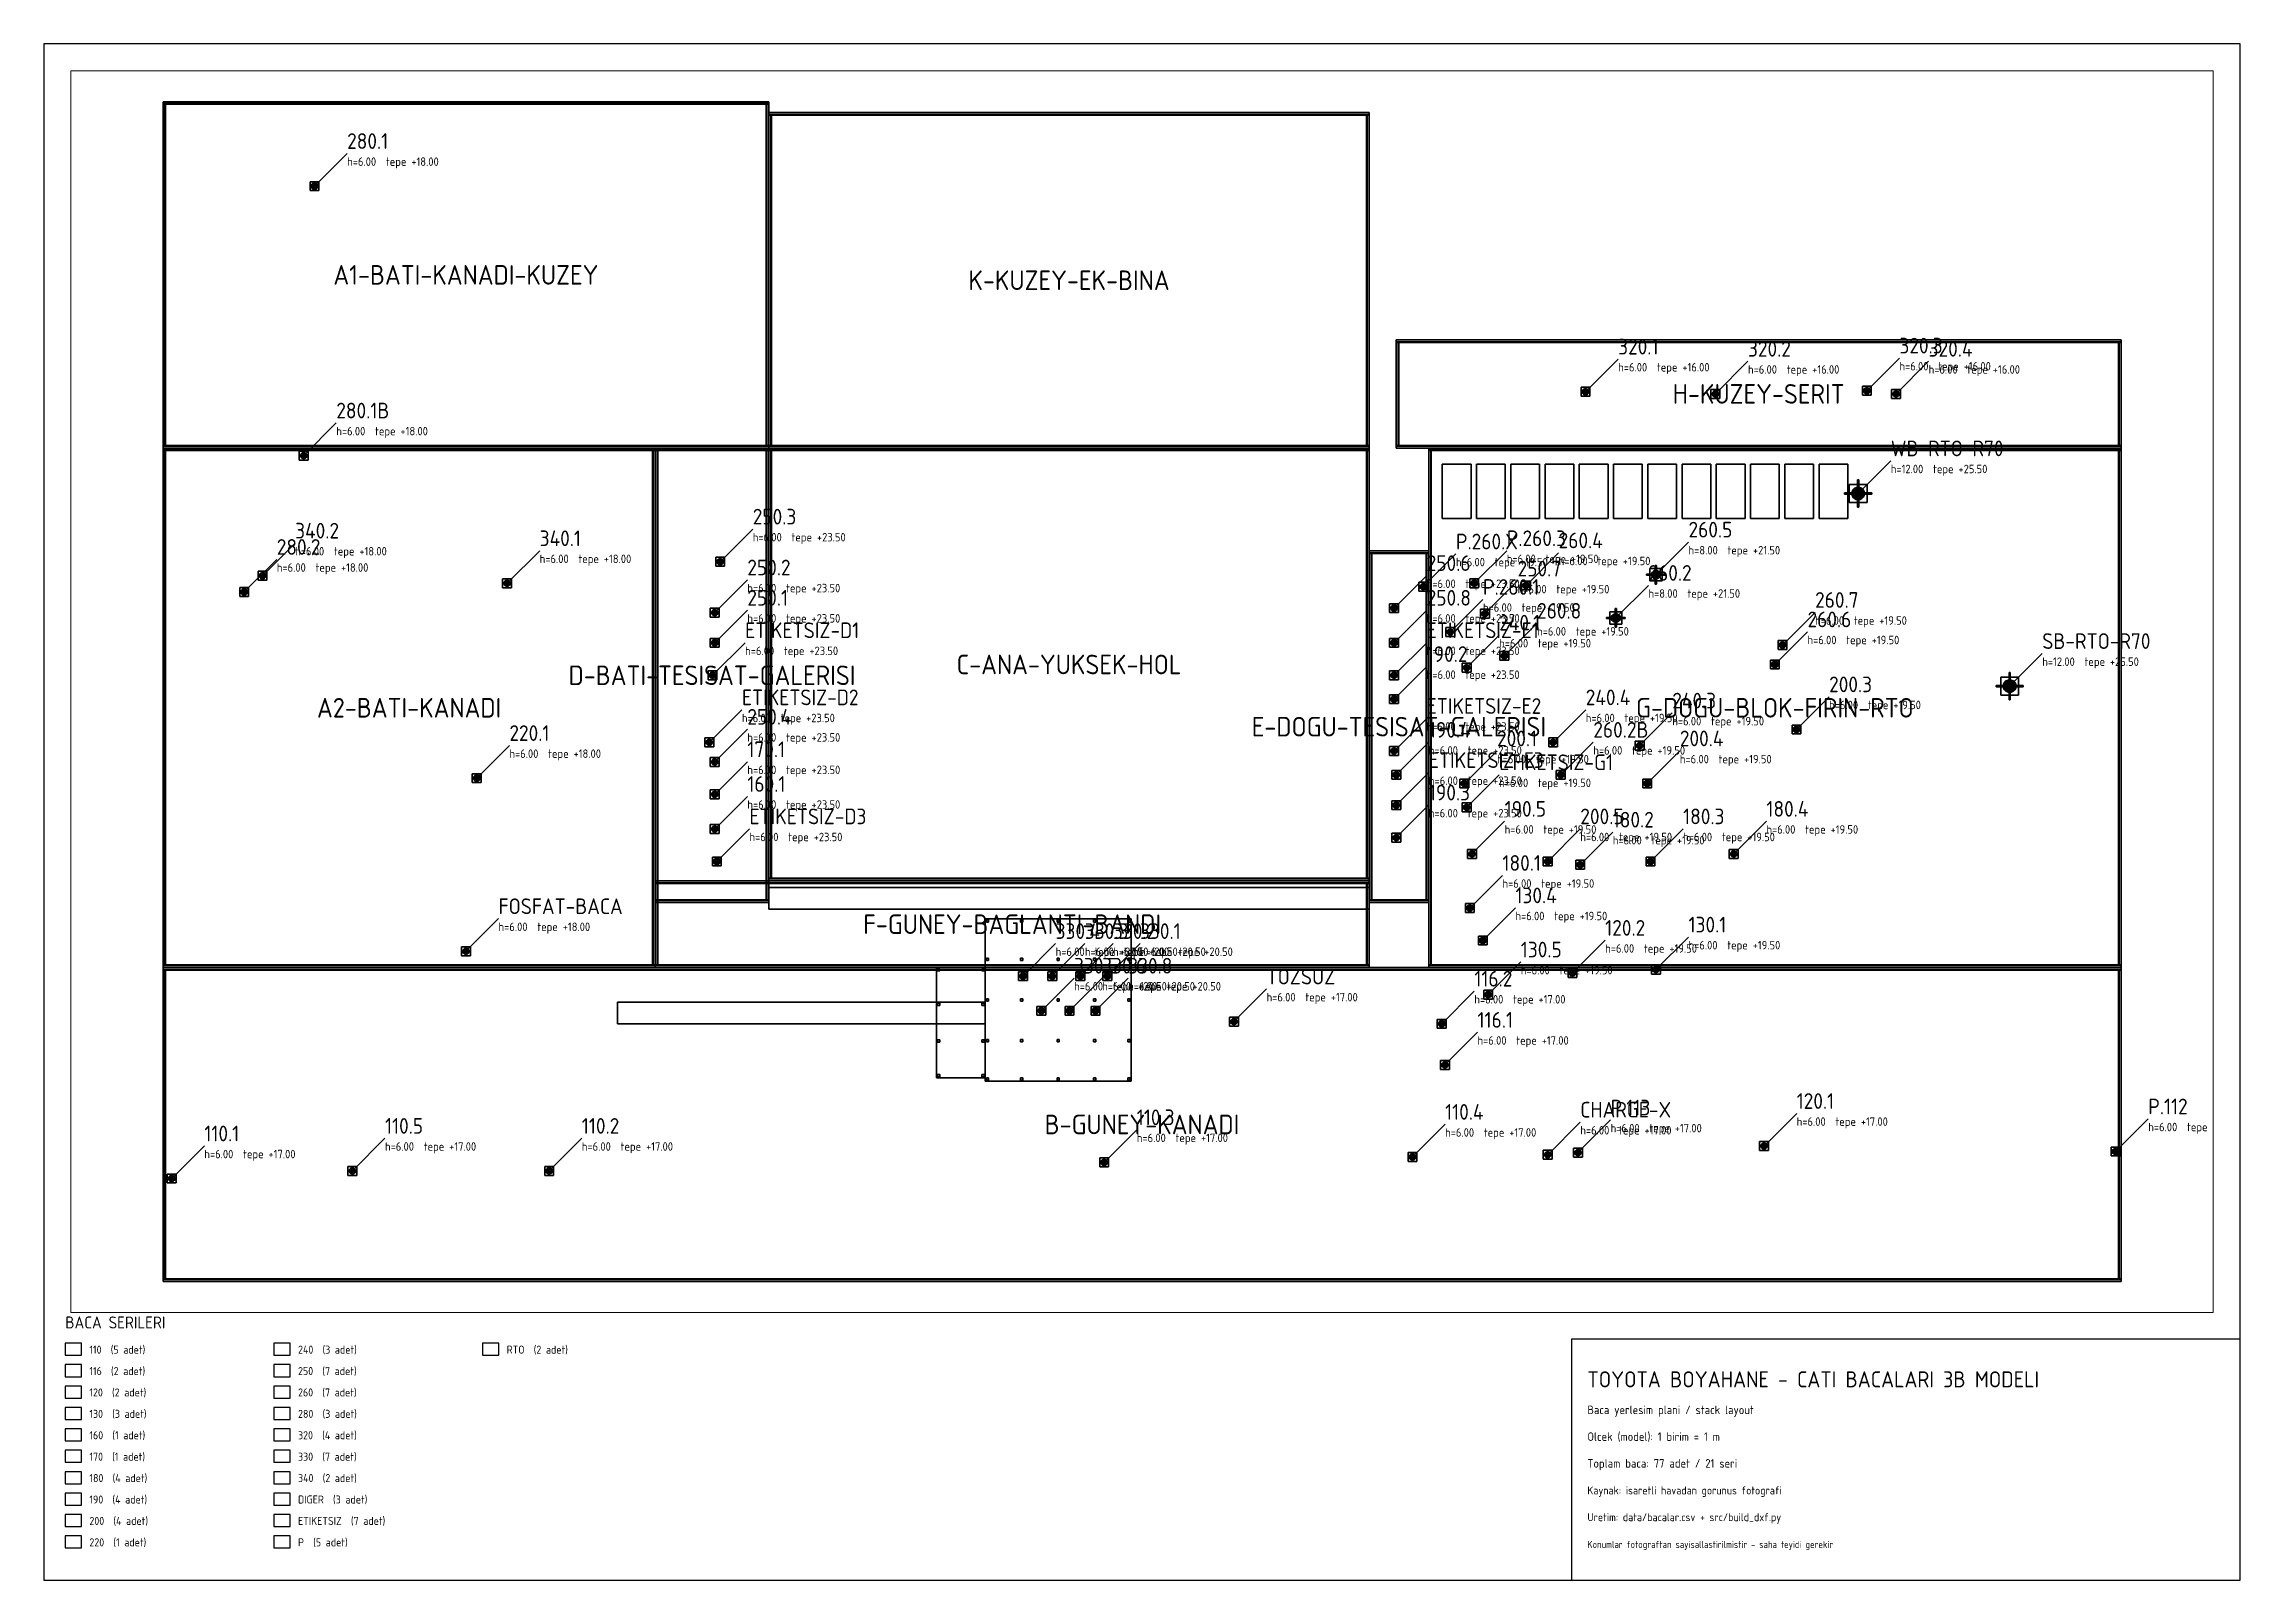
# Paper-space layout 'BACA-YERLESIM-PLANI-A1' of a CAD drawing. Header units: metres, sheet in millimetres. Extents: x 0 to 821, y 0 to 574.
# The model-space entities are those that its viewports show. They can reach past a viewport. Long polylines and large blocks are cut down to what shows.
import ezdxf
from ezdxf.enums import TextEntityAlignment as Align

# ---------------------------------------------------------------- set-up
doc = ezdxf.new("R2010")
doc.units = ezdxf.units.M
for name, color, linetype in [('00-SINIR', 8, 'Continuous'), ('05-CEPHE', 253, 'Continuous'), ('10-CATI-DOSEME', 254, 'Continuous'), ('11-PARAPET', 9, 'Continuous'), ('12-CELIK-PLATFORM', 30, 'Continuous'), ('13-KORKULUK', 31, 'Continuous'), ('14-SED-CATI', 150, 'Continuous'), ('15-SED-CAM', 140, 'Continuous'), ('16-KOPRU-BORU-HATTI', 33, 'Continuous'), ('20-BACA-110', 1, 'Continuous'), ('20-BACA-116', 3, 'Continuous'), ('20-BACA-120', 4, 'Continuous'), ('20-BACA-130', 5, 'Continuous'), ('20-BACA-160', 6, 'Continuous'), ('20-BACA-170', 30, 'Continuous'), ('20-BACA-180', 40, 'Continuous'), ('20-BACA-190', 50, 'Continuous'), ('20-BACA-200', 70, 'Continuous'), ('20-BACA-220', 90, 'Continuous'), ('20-BACA-240', 110, 'Continuous'), ('20-BACA-250', 130, 'Continuous'), ('20-BACA-260', 150, 'Continuous'), ('20-BACA-280', 170, 'Continuous'), ('20-BACA-320', 190, 'Continuous'), ('20-BACA-330', 210, 'Continuous'), ('20-BACA-340', 230, 'Continuous'), ('20-BACA-DIGER', 12, 'Continuous'), ('20-BACA-ETIKETSIZ', 22, 'Continuous'), ('20-BACA-P', 92, 'Continuous'), ('20-BACA-RTO', 1, 'Continuous'), ('30-BACA-KODU', 7, 'Continuous'), ('31-KILAVUZ-CIZGI', 8, 'Continuous'), ('90-PAFTA', 7, 'Continuous')]:
    doc.layers.add(name, color=color, linetype=linetype)
doc.styles.add('ANNOT', font='isocp.shx')

psp = doc.layouts.new('BACA-YERLESIM-PLANI-A1')

# ---------------------------------------------------------------- texts
at = {"layer": '90-PAFTA', "style": 'ANNOT'}
for s, height, p in [('BACA SERILERI', 4.5, (8, 94)), ('110  (5 adet)', 3, (17, 84.6)), ('240  (3 adet)', 3, (95, 84.6)), ('RTO  (2 adet)', 3, (173, 84.6)), ('116  (2 adet)', 3, (17, 76.6)), ('250  (7 adet)', 3, (95, 76.6)), ('TOYOTA BOYAHANE - CATI BACALARI 3B MODELI', 6, (577, 72)), ('120  (2 adet)', 3, (17, 68.6)), ('260  (7 adet)', 3, (95, 68.6)), ('130  (3 adet)', 3, (17, 60.6)), ('280  (3 adet)', 3, (95, 60.6)), ('Baca yerlesim plani / stack layout', 3.2, (577, 62)), ('160  (1 adet)', 3, (17, 52.6)), ('320  (4 adet)', 3, (95, 52.6)), ('Olcek (model): 1 birim = 1 m', 3.2, (577, 52)), ('170  (1 adet)', 3, (17, 44.6)), ('330  (7 adet)', 3, (95, 44.6)), ('Toplam baca: 77 adet / 21 seri', 3.2, (577, 42)), ('180  (4 adet)', 3, (17, 36.6)), ('340  (2 adet)', 3, (95, 36.6)), ('Kaynak: isaretli havadan gorunus fotografi', 3, (577, 32)), ('190  (4 adet)', 3, (17, 28.6)), ('DIGER  (3 adet)', 3, (95, 28.6)), ('Uretim: data/bacalar.csv + src/build_dxf.py', 3, (577, 22)), ('200  (4 adet)', 3, (17, 20.6)), ('ETIKETSIZ  (7 adet)', 3, (95, 20.6)), ('220  (1 adet)', 3, (17, 12.6)), ('P  (5 adet)', 3, (95, 12.6)), ('Konumlar fotograftan sayisallastirilmistir - saha teyidi gerekir', 2.6, (577, 12))]:
    psp.add_text(s, height=height, dxfattribs=at).set_placement(p)

msp = doc.modelspace()

# ---------------------------------------------------------------- texts
at = {"layer": '30-BACA-KODU', "color": 170, "style": 'ANNOT'}
for s, p in [('280.1', (28.21, 173.44, 20.5)), ('280.1B', (26.55, 132.17, 20.5)), ('280.2', (17.43, 111.28, 20.5))]:
    msp.add_text(s, height=2.4, dxfattribs=at).set_placement(p)
at = {"layer": '30-BACA-KODU', "color": 8, "style": 'ANNOT'}
for s, p in [('h=6.00  tepe +18.00', (28.21, 170.84, 20.5)), ('h=6.00  tepe +16.00', (222.96, 139.35, 18.5)), ('h=6.00  tepe +16.00', (242.85, 139.02, 18.5)), ('h=6.00  tepe +16.00', (266.06, 139.51, 18.5)), ('h=6.00  tepe +16.00', (270.53, 139.02, 18.5)), ('h=6.00  tepe +18.00', (26.55, 129.57, 20.5)), ('h=12.00  tepe +25.50', (264.73, 123.77, 28)), ('h=6.00  tepe +23.50', (90.36, 113.32, 26)), ('h=6.00  tepe +18.00', (20.25, 111.17, 20.5)), ('h=6.00  tepe +18.00', (57.71, 110.01, 20.5)), ('h=6.00  tepe +19.50', (205.89, 110.01, 22)), ('h=8.00  tepe +21.50', (233.74, 111.33, 24)), ('h=6.00  tepe +18.00', (17.43, 108.68, 20.5)), ('h=6.00  tepe +19.50', (198.1, 109.51, 22)), ('h=6.00  tepe +19.50', (213.84, 109.68, 22)), ('h=6.00  tepe +23.50', (89.53, 105.53, 26)), ('h=6.00  tepe +23.50', (193.62, 106.2, 26)), ('h=6.00  tepe +19.50', (207.55, 105.37, 22)), ('h=8.00  tepe +21.50', (227.6, 104.7, 24)), ('h=6.00  tepe +23.50', (89.53, 100.89, 26)), ('h=6.00  tepe +23.50', (193.62, 100.89, 26)), ('h=6.00  tepe +19.50', (202.24, 102.55, 22)), ('h=6.00  tepe +19.50', (253.13, 100.56, 22)), ('h=6.00  tepe +19.50', (204.73, 97.08, 22)), ('h=6.00  tepe +19.50', (210.53, 98.9, 22)), ('h=6.00  tepe +19.50', (251.97, 97.58, 22)), ('h=6.00  tepe +23.50', (89.2, 95.92, 26)), ('h=6.00  tepe +23.50', (193.62, 95.92, 26)), ('h=12.00  tepe +25.50', (287.94, 94.26, 28)), ('h=6.00  tepe +23.50', (193.62, 92.27, 26)), ('h=6.00  tepe +19.50', (255.28, 87.63, 22)), ('h=6.00  tepe +23.50', (88.7, 85.64, 26)), ('h=6.00  tepe +23.50', (193.62, 84.32, 26)), ('h=6.00  tepe +19.50', (217.99, 85.64, 22)), ('h=6.00  tepe +19.50', (231.25, 85.15, 22)), ('h=6.00  tepe +18.00', (53.07, 80.17, 20.5)), ('h=6.00  tepe +23.50', (89.53, 82.66, 26)), ('h=6.00  tepe +23.50', (193.96, 80.67, 26)), ('h=6.00  tepe +19.50', (219.15, 80.67, 22)), ('h=6.00  tepe +23.50', (89.53, 77.69, 26)), ('h=6.00  tepe +19.50', (204.4, 79.34, 22)), ('h=6.00  tepe +19.50', (232.41, 79.34, 22)), ('h=6.00  tepe +23.50', (193.96, 76.03, 26)), ('h=6.00  tepe +19.50', (204.73, 75.7, 22)), ('h=6.00  tepe +23.50', (89.53, 72.38, 26)), ('h=6.00  tepe +23.50', (193.96, 71.06, 26)), ('h=6.00  tepe +23.50', (89.86, 67.41, 26)), ('h=6.00  tepe +19.50', (205.56, 68.57, 22)), ('h=6.00  tepe +19.50', (217.16, 67.41, 22)), ('h=6.00  tepe +19.50', (222.13, 66.91, 22)), ('h=6.00  tepe +19.50', (232.91, 67.41, 22)), ('h=6.00  tepe +19.50', (245.67, 68.57, 22)), ('h=6.00  tepe +19.50', (205.23, 60.28, 22)), ('h=6.00  tepe +18.00', (51.41, 53.65, 20.5)), ('h=6.00  tepe +19.50', (207.22, 55.31, 22)), ('h=6.00  tepe +20.50', (136.77, 49.84, 23)), ('h=6.00  tepe +20.50', (141.25, 49.84, 23)), ('h=6.00  tepe +20.50', (145.56, 49.84, 23)), ('h=6.00  tepe +20.50', (149.7, 49.84, 23)), ('h=6.00  tepe +19.50', (220.97, 50.34, 22)), ('h=6.00  tepe +19.50', (233.74, 50.84, 22)), ('h=6.00  tepe +19.50', (208.04, 47.02, 22)), ('h=6.00  tepe +20.50', (139.59, 44.54, 23)), ('h=6.00  tepe +20.50', (143.9, 44.54, 23)), ('h=6.00  tepe +20.50', (147.88, 44.54, 23)), ('h=6.00  tepe +17.00', (169.09, 42.88, 19.5)), ('h=6.00  tepe +17.00', (200.92, 42.55, 19.5)), ('h=6.00  tepe +17.00', (201.41, 36.25, 19.5)), ('h=6.00  tepe +17.00', (217.16, 22.49, 19.5)), ('h=6.00  tepe +17.00', (221.8, 22.82, 19.5)), ('h=6.00  tepe +17.00', (250.31, 23.82, 19.5)), ('h=6.00  tepe +17.00', (304.18, 22.99, 19.5)), ('h=6.00  tepe +17.00', (34.01, 20.01, 19.5)), ('h=6.00  tepe +17.00', (64.17, 20.01, 19.5)), ('h=6.00  tepe +17.00', (149.2, 21.33, 19.5)), ('h=6.00  tepe +17.00', (196.44, 22.16, 19.5)), ('h=6.00  tepe +17.00', (6.33, 18.85, 19.5))]:
    msp.add_text(s, height=1.3, dxfattribs=at).set_placement(p)
for s, p in [('A1-BATI-KANADI-KUZEY', (46.41, 154.15, 12.2)), ('K-KUZEY-EK-BINA', (138.82, 153.32, 14.2)), ('H-KUZEY-SERIT', (244.48, 135.92, 10.2)), ('D-BATI-TESISAT-GALERISI', (84.12, 92.82, 17.7)), ('C-ANA-YUKSEK-HOL', (138.82, 94.48, 16.7)), ('A2-BATI-KANADI', (37.71, 87.85, 12.2)), ('G-DOGU-BLOK-FIRIN-RTO', (246.97, 87.85, 13.7)), ('E-DOGU-TESISAT-GALERISI', (189.37, 84.95, 17.7)), ('F-GUNEY-BAGLANTI-BANDI', (130.11, 54.7, 15.2)), ('B-GUNEY-KANADI', (150, 24.03, 11.2))]:
    msp.add_text(s, height=3, dxfattribs=at).set_placement(p, align=Align.MIDDLE_CENTER)
at = {"layer": '30-BACA-KODU', "color": 190, "style": 'ANNOT'}
for s, p in [('320.1', (222.96, 141.95, 18.5)), ('320.2', (242.85, 141.62, 18.5)), ('320.3', (266.06, 142.11, 18.5)), ('320.4', (270.53, 141.62, 18.5))]:
    msp.add_text(s, height=2.4, dxfattribs=at).set_placement(p)
at = {"layer": '30-BACA-KODU', "color": 1, "style": 'ANNOT'}
for s, p in [('WB-RTO-R70', (264.73, 126.37, 28)), ('SB-RTO-R70', (287.94, 96.86, 28)), ('110.4', (196.44, 24.76, 19.5)), ('110.1', (6.33, 21.45, 19.5)), ('110.5', (34.01, 22.61, 19.5)), ('110.2', (64.17, 22.61, 19.5)), ('110.3', (149.2, 23.93, 19.5))]:
    msp.add_text(s, height=2.4, dxfattribs=at).set_placement(p)
at = {"layer": '30-BACA-KODU', "color": 130, "style": 'ANNOT'}
for s, p in [('250.3', (90.36, 115.92, 26)), ('250.6', (193.62, 108.8, 26)), ('250.2', (89.53, 108.13, 26)), ('250.7', (207.55, 107.97, 22)), ('250.1', (89.53, 103.49, 26)), ('250.8', (193.62, 103.49, 26)), ('250.4', (89.53, 85.26, 26))]:
    msp.add_text(s, height=2.4, dxfattribs=at).set_placement(p)
at = {"layer": '30-BACA-KODU', "color": 230, "style": 'ANNOT'}
for s, p in [('340.2', (20.25, 113.77, 20.5)), ('340.1', (57.71, 112.61, 20.5))]:
    msp.add_text(s, height=2.4, dxfattribs=at).set_placement(p)
at = {"layer": '30-BACA-KODU', "color": 92, "style": 'ANNOT'}
for s, p in [('P.260.X', (198.1, 112.11, 22)), ('P.260.3', (205.89, 112.61, 22)), ('P.260.1', (202.24, 105.15, 22)), ('P.113', (221.8, 25.42, 19.5)), ('P.112', (304.18, 25.59, 19.5))]:
    msp.add_text(s, height=2.4, dxfattribs=at).set_placement(p)
at = {"layer": '30-BACA-KODU', "color": 150, "style": 'ANNOT'}
for s, p in [('260.4', (213.84, 112.28, 22)), ('260.5', (233.74, 113.93, 24)), ('260.2', (227.6, 107.3, 24)), ('260.7', (253.13, 103.16, 22)), ('260.8', (210.53, 101.5, 22)), ('260.6', (251.97, 100.18, 22)), ('260.2B', (219.15, 83.27, 22))]:
    msp.add_text(s, height=2.4, dxfattribs=at).set_placement(p)
at = {"layer": '30-BACA-KODU', "color": 110, "style": 'ANNOT'}
for s, p in [('240.1', (204.73, 99.68, 22)), ('240.4', (217.99, 88.24, 22)), ('240.3', (231.25, 87.75, 22))]:
    msp.add_text(s, height=2.4, dxfattribs=at).set_placement(p)
at = {"layer": '30-BACA-KODU', "color": 22, "style": 'ANNOT'}
for s, p in [('ETIKETSIZ-D1', (89.2, 98.52, 26)), ('ETIKETSIZ-E1', (193.62, 98.52, 26)), ('ETIKETSIZ-D2', (88.7, 88.24, 26)), ('ETIKETSIZ-E2', (193.62, 86.92, 26)), ('ETIKETSIZ-E3', (193.96, 78.63, 26)), ('ETIKETSIZ-G1', (204.73, 78.3, 22)), ('ETIKETSIZ-D3', (89.86, 70.01, 26))]:
    msp.add_text(s, height=2.4, dxfattribs=at).set_placement(p)
at = {"layer": '30-BACA-KODU', "color": 50, "style": 'ANNOT'}
for s, p in [('190.2', (193.62, 94.87, 26)), ('190.4', (193.96, 83.27, 26)), ('190.3', (193.96, 73.66, 26)), ('190.5', (205.56, 71.17, 22))]:
    msp.add_text(s, height=2.4, dxfattribs=at).set_placement(p)
at = {"layer": '30-BACA-KODU', "color": 70, "style": 'ANNOT'}
for s, p in [('200.3', (255.28, 90.23, 22)), ('200.1', (204.4, 81.95, 22)), ('200.4', (232.41, 81.95, 22)), ('200.5', (217.16, 70.01, 22))]:
    msp.add_text(s, height=2.4, dxfattribs=at).set_placement(p)
at = {"layer": '30-BACA-KODU', "color": 90, "style": 'ANNOT'}
msp.add_text('220.1', height=2.4, dxfattribs=at).set_placement((53.07, 82.77, 20.5))
at = {"layer": '30-BACA-KODU', "color": 30, "style": 'ANNOT'}
msp.add_text('170.1', height=2.4, dxfattribs=at).set_placement((89.53, 80.29, 26))
at = {"layer": '30-BACA-KODU', "color": 6, "style": 'ANNOT'}
msp.add_text('160.1', height=2.4, dxfattribs=at).set_placement((89.53, 74.98, 26))
at = {"layer": '30-BACA-KODU', "color": 40, "style": 'ANNOT'}
for s, p in [('180.2', (222.13, 69.51, 22)), ('180.3', (232.91, 70.01, 22)), ('180.4', (245.67, 71.17, 22)), ('180.1', (205.23, 62.88, 22))]:
    msp.add_text(s, height=2.4, dxfattribs=at).set_placement(p)
at = {"layer": '30-BACA-KODU', "color": 12, "style": 'ANNOT'}
for s, p in [('FOSFAT-BACA', (51.41, 56.25, 20.5)), ('TOZSUZ', (169.09, 45.48, 19.5)), ('CHARGE-X', (217.16, 25.09, 19.5))]:
    msp.add_text(s, height=2.4, dxfattribs=at).set_placement(p)
at = {"layer": '30-BACA-KODU', "color": 5, "style": 'ANNOT'}
for s, p in [('130.4', (207.22, 57.91, 22)), ('130.1', (233.74, 53.44, 22)), ('130.5', (208.04, 49.62, 22))]:
    msp.add_text(s, height=2.4, dxfattribs=at).set_placement(p)
at = {"layer": '30-BACA-KODU', "color": 210, "style": 'ANNOT'}
for s, p in [('330.4', (136.77, 52.44, 23)), ('330.3', (141.25, 52.44, 23)), ('330.2', (145.56, 52.44, 23)), ('330.1', (149.7, 52.44, 23)), ('330.5', (139.59, 47.14, 23)), ('330.6', (143.9, 47.14, 23)), ('330.8', (147.88, 47.14, 23))]:
    msp.add_text(s, height=2.4, dxfattribs=at).set_placement(p)
at = {"layer": '30-BACA-KODU', "color": 4, "style": 'ANNOT'}
for s, p in [('120.2', (220.97, 52.94, 22)), ('120.1', (250.31, 26.42, 19.5))]:
    msp.add_text(s, height=2.4, dxfattribs=at).set_placement(p)
at = {"layer": '30-BACA-KODU', "color": 3, "style": 'ANNOT'}
for s, p in [('116.2', (200.92, 45.15, 19.5)), ('116.1', (201.41, 38.85, 19.5))]:
    msp.add_text(s, height=2.4, dxfattribs=at).set_placement(p)

# ---------------------------------------------------------------- blocks, each defined once
blk = doc.blocks.new('BACA_110_D800_H6000')
at = {"layer": '20-BACA-110'}
mesh = blk.add_polyface(dxfattribs=at)
corners = [(-0.68, -0.68), (0.68, -0.68), (0.68, 0.68), (-0.68, 0.68), (-0.68, -0.68, 0.4), (0.68, -0.68, 0.4), (0.68, 0.68, 0.4), (-0.68, 0.68, 0.4), (0.4, 0, 0.4), (0.38, 0.12, 0.4), (0.38, 0.12, 5.55), (0.4, 0, 5.55), (0.32, 0.24, 0.4), (0.32, 0.24, 5.55), (0.24, 0.32, 0.4), (0.24, 0.32, 5.55), (0.12, 0.38, 0.4), (0.12, 0.38, 5.55), (0, 0.4, 0.4), (0, 0.4, 5.55), (-0.12, 0.38, 0.4), (-0.12, 0.38, 5.55), (-0.24, 0.32, 0.4), (-0.24, 0.32, 5.55), (-0.32, 0.24, 0.4), (-0.32, 0.24, 5.55), (-0.38, 0.12, 0.4), (-0.38, 0.12, 5.55), (-0.4, 0, 0.4), (-0.4, 0, 5.55), (-0.38, -0.12, 0.4), (-0.38, -0.12, 5.55), (-0.32, -0.24, 0.4), (-0.32, -0.24, 5.55), (-0.24, -0.32, 0.4), (-0.24, -0.32, 5.55), (-0.12, -0.38, 0.4), (-0.12, -0.38, 5.55), (0, -0.4, 0.4), (0, -0.4, 5.55), (0.12, -0.38, 0.4), (0.12, -0.38, 5.55), (0.24, -0.32, 0.4), (0.24, -0.32, 5.55), (0.32, -0.24, 0.4), (0.32, -0.24, 5.55), (0.38, -0.12, 0.4), (0.38, -0.12, 5.55), (0.49, 0, 3.13), (0.46, 0.15, 3.13), (0.46, 0.15, 3.27), (0.49, 0, 3.27), (0.39, 0.29, 3.13), (0.39, 0.29, 3.27), (0.29, 0.39, 3.13), (0.29, 0.39, 3.27), (0.15, 0.46, 3.13), (0.15, 0.46, 3.27), (0, 0.49, 3.13), (0, 0.49, 3.27), (-0.15, 0.46, 3.13), (-0.15, 0.46, 3.27), (-0.29, 0.39, 3.13), (-0.29, 0.39, 3.27), (-0.39, 0.29, 3.13), (-0.39, 0.29, 3.27), (-0.46, 0.15, 3.13), (-0.46, 0.15, 3.27), (-0.49, 0, 3.13), (-0.49, 0, 3.27), (-0.46, -0.15, 3.13), (-0.46, -0.15, 3.27), (-0.39, -0.29, 3.13), (-0.39, -0.29, 3.27), (-0.29, -0.39, 3.13), (-0.29, -0.39, 3.27), (-0.15, -0.46, 3.13), (-0.15, -0.46, 3.27), (0, -0.49, 3.13), (0, -0.49, 3.27), (0.15, -0.46, 3.13), (0.15, -0.46, 3.27), (0.29, -0.39, 3.13), (0.29, -0.39, 3.27), (0.39, -0.29, 3.13), (0.39, -0.29, 3.27), (0.46, -0.15, 3.13), (0.46, -0.15, 3.27), (0.33, 0.11, 5.85), (0.35, 0, 5.85), (0.28, 0.21, 5.85), (0.21, 0.28, 5.85), (0.11, 0.33, 5.85), (0, 0.35, 5.85), (-0.11, 0.33, 5.85), (-0.21, 0.28, 5.85), (-0.28, 0.21, 5.85), (-0.33, 0.11, 5.85), (-0.35, 0, 5.85), (-0.33, -0.11, 5.85), (-0.28, -0.21, 5.85), (-0.21, -0.28, 5.85), (-0.11, -0.33, 5.85), (0, -0.35, 5.85), (0.11, -0.33, 5.85), (0.21, -0.28, 5.85), (0.28, -0.21, 5.85), (0.33, -0.11, 5.85), (0.38, 0, 5.85), (0.36, 0.12, 5.85), (0.36, 0.12, 6), (0.38, 0, 6), (0.31, 0.22, 5.85), (0.31, 0.22, 6), (0.22, 0.31, 5.85), (0.22, 0.31, 6), (0.12, 0.36, 5.85), (0.12, 0.36, 6), (0, 0.38, 5.85), (0, 0.38, 6), (-0.12, 0.36, 5.85), (-0.12, 0.36, 6), (-0.22, 0.31, 5.85), (-0.22, 0.31, 6), (-0.31, 0.22, 5.85), (-0.31, 0.22, 6), (-0.36, 0.12, 5.85), (-0.36, 0.12, 6), (-0.38, 0, 5.85), (-0.38, 0, 6), (-0.36, -0.12, 5.85), (-0.36, -0.12, 6), (-0.31, -0.22, 5.85), (-0.31, -0.22, 6), (-0.22, -0.31, 5.85), (-0.22, -0.31, 6), (-0.12, -0.36, 5.85), (-0.12, -0.36, 6), (0, -0.38, 5.85), (0, -0.38, 6), (0.12, -0.36, 5.85), (0.12, -0.36, 6), (0.22, -0.31, 5.85), (0.22, -0.31, 6), (0.31, -0.22, 5.85), (0.31, -0.22, 6), (0.36, -0.12, 5.85), (0.36, -0.12, 6)]
mesh.append_faces([[corners[k] for k in face] for face in [(0, 1, 2, 3), (4, 5, 6, 7), (0, 1, 5, 4), (1, 2, 6, 5), (2, 3, 7, 6), (3, 0, 4, 7), (8, 9, 10, 11), (9, 12, 13, 10), (12, 14, 15, 13), (14, 16, 17, 15), (16, 18, 19, 17), (18, 20, 21, 19), (20, 22, 23, 21), (22, 24, 25, 23), (24, 26, 27, 25), (26, 28, 29, 27), (28, 30, 31, 29), (30, 32, 33, 31), (32, 34, 35, 33), (34, 36, 37, 35), (36, 38, 39, 37), (38, 40, 41, 39), (40, 42, 43, 41), (42, 44, 45, 43), (44, 46, 47, 45), (46, 8, 11, 47), (8, 9, 12), (11, 10, 13), (8, 12, 14), (11, 13, 15), (8, 14, 16), (11, 15, 17), (8, 16, 18), (11, 17, 19), (8, 18, 20), (11, 19, 21), (8, 20, 22), (11, 21, 23), (8, 22, 24), (11, 23, 25), (8, 24, 26), (11, 25, 27), (8, 26, 28), (11, 27, 29), (8, 28, 30), (11, 29, 31), (8, 30, 32), (11, 31, 33), (8, 32, 34), (11, 33, 35), (8, 34, 36), (11, 35, 37), (8, 36, 38), (11, 37, 39), (8, 38, 40), (11, 39, 41), (8, 40, 42), (11, 41, 43), (8, 42, 44), (11, 43, 45), (8, 44, 46), (11, 45, 47), (48, 49, 50, 51), (49, 52, 53, 50), (52, 54, 55, 53), (54, 56, 57, 55), (56, 58, 59, 57), (58, 60, 61, 59), (60, 62, 63, 61), (62, 64, 65, 63), (64, 66, 67, 65), (66, 68, 69, 67), (68, 70, 71, 69), (70, 72, 73, 71), (72, 74, 75, 73), (74, 76, 77, 75), (76, 78, 79, 77), (78, 80, 81, 79), (80, 82, 83, 81), (82, 84, 85, 83), (84, 86, 87, 85), (86, 48, 51, 87), (11, 10, 88, 89), (10, 13, 90, 88), (13, 15, 91, 90), (15, 17, 92, 91), (17, 19, 93, 92), (19, 21, 94, 93), (21, 23, 95, 94), (23, 25, 96, 95), (25, 27, 97, 96), (27, 29, 98, 97), (29, 31, 99, 98), (31, 33, 100, 99), (33, 35, 101, 100), (35, 37, 102, 101), (37, 39, 103, 102), (39, 41, 104, 103), (41, 43, 105, 104), (43, 45, 106, 105), (45, 47, 107, 106), (47, 11, 89, 107), (108, 109, 110, 111), (109, 112, 113, 110), (112, 114, 115, 113), (114, 116, 117, 115), (116, 118, 119, 117), (118, 120, 121, 119), (120, 122, 123, 121), (122, 124, 125, 123), (124, 126, 127, 125), (126, 128, 129, 127), (128, 130, 131, 129), (130, 132, 133, 131), (132, 134, 135, 133), (134, 136, 137, 135), (136, 138, 139, 137), (138, 140, 141, 139), (140, 142, 143, 141), (142, 144, 145, 143), (144, 146, 147, 145), (146, 108, 111, 147), (108, 109, 112), (111, 110, 113), (108, 112, 114), (111, 113, 115), (108, 114, 116), (111, 115, 117), (108, 116, 118), (111, 117, 119), (108, 118, 120), (111, 119, 121), (108, 120, 122), (111, 121, 123), (108, 122, 124), (111, 123, 125), (108, 124, 126), (111, 125, 127), (108, 126, 128), (111, 127, 129), (108, 128, 130), (111, 129, 131), (108, 130, 132), (111, 131, 133), (108, 132, 134), (111, 133, 135), (108, 134, 136), (111, 135, 137), (108, 136, 138), (111, 137, 139), (108, 138, 140), (111, 139, 141), (108, 140, 142), (111, 141, 143), (108, 142, 144), (111, 143, 145), (108, 144, 146), (111, 145, 147)]])
blk = doc.blocks.new('BACA_116_D800_H6000')
at = {"layer": '20-BACA-116'}
mesh = blk.add_polyface(dxfattribs=at)
corners = [(-0.68, -0.68), (0.68, -0.68), (0.68, 0.68), (-0.68, 0.68), (-0.68, -0.68, 0.4), (0.68, -0.68, 0.4), (0.68, 0.68, 0.4), (-0.68, 0.68, 0.4), (0.4, 0, 0.4), (0.38, 0.12, 0.4), (0.38, 0.12, 5.55), (0.4, 0, 5.55), (0.32, 0.24, 0.4), (0.32, 0.24, 5.55), (0.24, 0.32, 0.4), (0.24, 0.32, 5.55), (0.12, 0.38, 0.4), (0.12, 0.38, 5.55), (0, 0.4, 0.4), (0, 0.4, 5.55), (-0.12, 0.38, 0.4), (-0.12, 0.38, 5.55), (-0.24, 0.32, 0.4), (-0.24, 0.32, 5.55), (-0.32, 0.24, 0.4), (-0.32, 0.24, 5.55), (-0.38, 0.12, 0.4), (-0.38, 0.12, 5.55), (-0.4, 0, 0.4), (-0.4, 0, 5.55), (-0.38, -0.12, 0.4), (-0.38, -0.12, 5.55), (-0.32, -0.24, 0.4), (-0.32, -0.24, 5.55), (-0.24, -0.32, 0.4), (-0.24, -0.32, 5.55), (-0.12, -0.38, 0.4), (-0.12, -0.38, 5.55), (0, -0.4, 0.4), (0, -0.4, 5.55), (0.12, -0.38, 0.4), (0.12, -0.38, 5.55), (0.24, -0.32, 0.4), (0.24, -0.32, 5.55), (0.32, -0.24, 0.4), (0.32, -0.24, 5.55), (0.38, -0.12, 0.4), (0.38, -0.12, 5.55), (0.49, 0, 3.13), (0.46, 0.15, 3.13), (0.46, 0.15, 3.27), (0.49, 0, 3.27), (0.39, 0.29, 3.13), (0.39, 0.29, 3.27), (0.29, 0.39, 3.13), (0.29, 0.39, 3.27), (0.15, 0.46, 3.13), (0.15, 0.46, 3.27), (0, 0.49, 3.13), (0, 0.49, 3.27), (-0.15, 0.46, 3.13), (-0.15, 0.46, 3.27), (-0.29, 0.39, 3.13), (-0.29, 0.39, 3.27), (-0.39, 0.29, 3.13), (-0.39, 0.29, 3.27), (-0.46, 0.15, 3.13), (-0.46, 0.15, 3.27), (-0.49, 0, 3.13), (-0.49, 0, 3.27), (-0.46, -0.15, 3.13), (-0.46, -0.15, 3.27), (-0.39, -0.29, 3.13), (-0.39, -0.29, 3.27), (-0.29, -0.39, 3.13), (-0.29, -0.39, 3.27), (-0.15, -0.46, 3.13), (-0.15, -0.46, 3.27), (0, -0.49, 3.13), (0, -0.49, 3.27), (0.15, -0.46, 3.13), (0.15, -0.46, 3.27), (0.29, -0.39, 3.13), (0.29, -0.39, 3.27), (0.39, -0.29, 3.13), (0.39, -0.29, 3.27), (0.46, -0.15, 3.13), (0.46, -0.15, 3.27), (0.33, 0.11, 5.85), (0.35, 0, 5.85), (0.28, 0.21, 5.85), (0.21, 0.28, 5.85), (0.11, 0.33, 5.85), (0, 0.35, 5.85), (-0.11, 0.33, 5.85), (-0.21, 0.28, 5.85), (-0.28, 0.21, 5.85), (-0.33, 0.11, 5.85), (-0.35, 0, 5.85), (-0.33, -0.11, 5.85), (-0.28, -0.21, 5.85), (-0.21, -0.28, 5.85), (-0.11, -0.33, 5.85), (0, -0.35, 5.85), (0.11, -0.33, 5.85), (0.21, -0.28, 5.85), (0.28, -0.21, 5.85), (0.33, -0.11, 5.85), (0.38, 0, 5.85), (0.36, 0.12, 5.85), (0.36, 0.12, 6), (0.38, 0, 6), (0.31, 0.22, 5.85), (0.31, 0.22, 6), (0.22, 0.31, 5.85), (0.22, 0.31, 6), (0.12, 0.36, 5.85), (0.12, 0.36, 6), (0, 0.38, 5.85), (0, 0.38, 6), (-0.12, 0.36, 5.85), (-0.12, 0.36, 6), (-0.22, 0.31, 5.85), (-0.22, 0.31, 6), (-0.31, 0.22, 5.85), (-0.31, 0.22, 6), (-0.36, 0.12, 5.85), (-0.36, 0.12, 6), (-0.38, 0, 5.85), (-0.38, 0, 6), (-0.36, -0.12, 5.85), (-0.36, -0.12, 6), (-0.31, -0.22, 5.85), (-0.31, -0.22, 6), (-0.22, -0.31, 5.85), (-0.22, -0.31, 6), (-0.12, -0.36, 5.85), (-0.12, -0.36, 6), (0, -0.38, 5.85), (0, -0.38, 6), (0.12, -0.36, 5.85), (0.12, -0.36, 6), (0.22, -0.31, 5.85), (0.22, -0.31, 6), (0.31, -0.22, 5.85), (0.31, -0.22, 6), (0.36, -0.12, 5.85), (0.36, -0.12, 6)]
mesh.append_faces([[corners[k] for k in face] for face in [(0, 1, 2, 3), (4, 5, 6, 7), (0, 1, 5, 4), (1, 2, 6, 5), (2, 3, 7, 6), (3, 0, 4, 7), (8, 9, 10, 11), (9, 12, 13, 10), (12, 14, 15, 13), (14, 16, 17, 15), (16, 18, 19, 17), (18, 20, 21, 19), (20, 22, 23, 21), (22, 24, 25, 23), (24, 26, 27, 25), (26, 28, 29, 27), (28, 30, 31, 29), (30, 32, 33, 31), (32, 34, 35, 33), (34, 36, 37, 35), (36, 38, 39, 37), (38, 40, 41, 39), (40, 42, 43, 41), (42, 44, 45, 43), (44, 46, 47, 45), (46, 8, 11, 47), (8, 9, 12), (11, 10, 13), (8, 12, 14), (11, 13, 15), (8, 14, 16), (11, 15, 17), (8, 16, 18), (11, 17, 19), (8, 18, 20), (11, 19, 21), (8, 20, 22), (11, 21, 23), (8, 22, 24), (11, 23, 25), (8, 24, 26), (11, 25, 27), (8, 26, 28), (11, 27, 29), (8, 28, 30), (11, 29, 31), (8, 30, 32), (11, 31, 33), (8, 32, 34), (11, 33, 35), (8, 34, 36), (11, 35, 37), (8, 36, 38), (11, 37, 39), (8, 38, 40), (11, 39, 41), (8, 40, 42), (11, 41, 43), (8, 42, 44), (11, 43, 45), (8, 44, 46), (11, 45, 47), (48, 49, 50, 51), (49, 52, 53, 50), (52, 54, 55, 53), (54, 56, 57, 55), (56, 58, 59, 57), (58, 60, 61, 59), (60, 62, 63, 61), (62, 64, 65, 63), (64, 66, 67, 65), (66, 68, 69, 67), (68, 70, 71, 69), (70, 72, 73, 71), (72, 74, 75, 73), (74, 76, 77, 75), (76, 78, 79, 77), (78, 80, 81, 79), (80, 82, 83, 81), (82, 84, 85, 83), (84, 86, 87, 85), (86, 48, 51, 87), (11, 10, 88, 89), (10, 13, 90, 88), (13, 15, 91, 90), (15, 17, 92, 91), (17, 19, 93, 92), (19, 21, 94, 93), (21, 23, 95, 94), (23, 25, 96, 95), (25, 27, 97, 96), (27, 29, 98, 97), (29, 31, 99, 98), (31, 33, 100, 99), (33, 35, 101, 100), (35, 37, 102, 101), (37, 39, 103, 102), (39, 41, 104, 103), (41, 43, 105, 104), (43, 45, 106, 105), (45, 47, 107, 106), (47, 11, 89, 107), (108, 109, 110, 111), (109, 112, 113, 110), (112, 114, 115, 113), (114, 116, 117, 115), (116, 118, 119, 117), (118, 120, 121, 119), (120, 122, 123, 121), (122, 124, 125, 123), (124, 126, 127, 125), (126, 128, 129, 127), (128, 130, 131, 129), (130, 132, 133, 131), (132, 134, 135, 133), (134, 136, 137, 135), (136, 138, 139, 137), (138, 140, 141, 139), (140, 142, 143, 141), (142, 144, 145, 143), (144, 146, 147, 145), (146, 108, 111, 147), (108, 109, 112), (111, 110, 113), (108, 112, 114), (111, 113, 115), (108, 114, 116), (111, 115, 117), (108, 116, 118), (111, 117, 119), (108, 118, 120), (111, 119, 121), (108, 120, 122), (111, 121, 123), (108, 122, 124), (111, 123, 125), (108, 124, 126), (111, 125, 127), (108, 126, 128), (111, 127, 129), (108, 128, 130), (111, 129, 131), (108, 130, 132), (111, 131, 133), (108, 132, 134), (111, 133, 135), (108, 134, 136), (111, 135, 137), (108, 136, 138), (111, 137, 139), (108, 138, 140), (111, 139, 141), (108, 140, 142), (111, 141, 143), (108, 142, 144), (111, 143, 145), (108, 144, 146), (111, 145, 147)]])
blk = doc.blocks.new('BACA_120_D800_H6000')
at = {"layer": '20-BACA-120'}
mesh = blk.add_polyface(dxfattribs=at)
corners = [(-0.68, -0.68), (0.68, -0.68), (0.68, 0.68), (-0.68, 0.68), (-0.68, -0.68, 0.4), (0.68, -0.68, 0.4), (0.68, 0.68, 0.4), (-0.68, 0.68, 0.4), (0.4, 0, 0.4), (0.38, 0.12, 0.4), (0.38, 0.12, 5.55), (0.4, 0, 5.55), (0.32, 0.24, 0.4), (0.32, 0.24, 5.55), (0.24, 0.32, 0.4), (0.24, 0.32, 5.55), (0.12, 0.38, 0.4), (0.12, 0.38, 5.55), (0, 0.4, 0.4), (0, 0.4, 5.55), (-0.12, 0.38, 0.4), (-0.12, 0.38, 5.55), (-0.24, 0.32, 0.4), (-0.24, 0.32, 5.55), (-0.32, 0.24, 0.4), (-0.32, 0.24, 5.55), (-0.38, 0.12, 0.4), (-0.38, 0.12, 5.55), (-0.4, 0, 0.4), (-0.4, 0, 5.55), (-0.38, -0.12, 0.4), (-0.38, -0.12, 5.55), (-0.32, -0.24, 0.4), (-0.32, -0.24, 5.55), (-0.24, -0.32, 0.4), (-0.24, -0.32, 5.55), (-0.12, -0.38, 0.4), (-0.12, -0.38, 5.55), (0, -0.4, 0.4), (0, -0.4, 5.55), (0.12, -0.38, 0.4), (0.12, -0.38, 5.55), (0.24, -0.32, 0.4), (0.24, -0.32, 5.55), (0.32, -0.24, 0.4), (0.32, -0.24, 5.55), (0.38, -0.12, 0.4), (0.38, -0.12, 5.55), (0.49, 0, 3.13), (0.46, 0.15, 3.13), (0.46, 0.15, 3.27), (0.49, 0, 3.27), (0.39, 0.29, 3.13), (0.39, 0.29, 3.27), (0.29, 0.39, 3.13), (0.29, 0.39, 3.27), (0.15, 0.46, 3.13), (0.15, 0.46, 3.27), (0, 0.49, 3.13), (0, 0.49, 3.27), (-0.15, 0.46, 3.13), (-0.15, 0.46, 3.27), (-0.29, 0.39, 3.13), (-0.29, 0.39, 3.27), (-0.39, 0.29, 3.13), (-0.39, 0.29, 3.27), (-0.46, 0.15, 3.13), (-0.46, 0.15, 3.27), (-0.49, 0, 3.13), (-0.49, 0, 3.27), (-0.46, -0.15, 3.13), (-0.46, -0.15, 3.27), (-0.39, -0.29, 3.13), (-0.39, -0.29, 3.27), (-0.29, -0.39, 3.13), (-0.29, -0.39, 3.27), (-0.15, -0.46, 3.13), (-0.15, -0.46, 3.27), (0, -0.49, 3.13), (0, -0.49, 3.27), (0.15, -0.46, 3.13), (0.15, -0.46, 3.27), (0.29, -0.39, 3.13), (0.29, -0.39, 3.27), (0.39, -0.29, 3.13), (0.39, -0.29, 3.27), (0.46, -0.15, 3.13), (0.46, -0.15, 3.27), (0.33, 0.11, 5.85), (0.35, 0, 5.85), (0.28, 0.21, 5.85), (0.21, 0.28, 5.85), (0.11, 0.33, 5.85), (0, 0.35, 5.85), (-0.11, 0.33, 5.85), (-0.21, 0.28, 5.85), (-0.28, 0.21, 5.85), (-0.33, 0.11, 5.85), (-0.35, 0, 5.85), (-0.33, -0.11, 5.85), (-0.28, -0.21, 5.85), (-0.21, -0.28, 5.85), (-0.11, -0.33, 5.85), (0, -0.35, 5.85), (0.11, -0.33, 5.85), (0.21, -0.28, 5.85), (0.28, -0.21, 5.85), (0.33, -0.11, 5.85), (0.38, 0, 5.85), (0.36, 0.12, 5.85), (0.36, 0.12, 6), (0.38, 0, 6), (0.31, 0.22, 5.85), (0.31, 0.22, 6), (0.22, 0.31, 5.85), (0.22, 0.31, 6), (0.12, 0.36, 5.85), (0.12, 0.36, 6), (0, 0.38, 5.85), (0, 0.38, 6), (-0.12, 0.36, 5.85), (-0.12, 0.36, 6), (-0.22, 0.31, 5.85), (-0.22, 0.31, 6), (-0.31, 0.22, 5.85), (-0.31, 0.22, 6), (-0.36, 0.12, 5.85), (-0.36, 0.12, 6), (-0.38, 0, 5.85), (-0.38, 0, 6), (-0.36, -0.12, 5.85), (-0.36, -0.12, 6), (-0.31, -0.22, 5.85), (-0.31, -0.22, 6), (-0.22, -0.31, 5.85), (-0.22, -0.31, 6), (-0.12, -0.36, 5.85), (-0.12, -0.36, 6), (0, -0.38, 5.85), (0, -0.38, 6), (0.12, -0.36, 5.85), (0.12, -0.36, 6), (0.22, -0.31, 5.85), (0.22, -0.31, 6), (0.31, -0.22, 5.85), (0.31, -0.22, 6), (0.36, -0.12, 5.85), (0.36, -0.12, 6)]
mesh.append_faces([[corners[k] for k in face] for face in [(0, 1, 2, 3), (4, 5, 6, 7), (0, 1, 5, 4), (1, 2, 6, 5), (2, 3, 7, 6), (3, 0, 4, 7), (8, 9, 10, 11), (9, 12, 13, 10), (12, 14, 15, 13), (14, 16, 17, 15), (16, 18, 19, 17), (18, 20, 21, 19), (20, 22, 23, 21), (22, 24, 25, 23), (24, 26, 27, 25), (26, 28, 29, 27), (28, 30, 31, 29), (30, 32, 33, 31), (32, 34, 35, 33), (34, 36, 37, 35), (36, 38, 39, 37), (38, 40, 41, 39), (40, 42, 43, 41), (42, 44, 45, 43), (44, 46, 47, 45), (46, 8, 11, 47), (8, 9, 12), (11, 10, 13), (8, 12, 14), (11, 13, 15), (8, 14, 16), (11, 15, 17), (8, 16, 18), (11, 17, 19), (8, 18, 20), (11, 19, 21), (8, 20, 22), (11, 21, 23), (8, 22, 24), (11, 23, 25), (8, 24, 26), (11, 25, 27), (8, 26, 28), (11, 27, 29), (8, 28, 30), (11, 29, 31), (8, 30, 32), (11, 31, 33), (8, 32, 34), (11, 33, 35), (8, 34, 36), (11, 35, 37), (8, 36, 38), (11, 37, 39), (8, 38, 40), (11, 39, 41), (8, 40, 42), (11, 41, 43), (8, 42, 44), (11, 43, 45), (8, 44, 46), (11, 45, 47), (48, 49, 50, 51), (49, 52, 53, 50), (52, 54, 55, 53), (54, 56, 57, 55), (56, 58, 59, 57), (58, 60, 61, 59), (60, 62, 63, 61), (62, 64, 65, 63), (64, 66, 67, 65), (66, 68, 69, 67), (68, 70, 71, 69), (70, 72, 73, 71), (72, 74, 75, 73), (74, 76, 77, 75), (76, 78, 79, 77), (78, 80, 81, 79), (80, 82, 83, 81), (82, 84, 85, 83), (84, 86, 87, 85), (86, 48, 51, 87), (11, 10, 88, 89), (10, 13, 90, 88), (13, 15, 91, 90), (15, 17, 92, 91), (17, 19, 93, 92), (19, 21, 94, 93), (21, 23, 95, 94), (23, 25, 96, 95), (25, 27, 97, 96), (27, 29, 98, 97), (29, 31, 99, 98), (31, 33, 100, 99), (33, 35, 101, 100), (35, 37, 102, 101), (37, 39, 103, 102), (39, 41, 104, 103), (41, 43, 105, 104), (43, 45, 106, 105), (45, 47, 107, 106), (47, 11, 89, 107), (108, 109, 110, 111), (109, 112, 113, 110), (112, 114, 115, 113), (114, 116, 117, 115), (116, 118, 119, 117), (118, 120, 121, 119), (120, 122, 123, 121), (122, 124, 125, 123), (124, 126, 127, 125), (126, 128, 129, 127), (128, 130, 131, 129), (130, 132, 133, 131), (132, 134, 135, 133), (134, 136, 137, 135), (136, 138, 139, 137), (138, 140, 141, 139), (140, 142, 143, 141), (142, 144, 145, 143), (144, 146, 147, 145), (146, 108, 111, 147), (108, 109, 112), (111, 110, 113), (108, 112, 114), (111, 113, 115), (108, 114, 116), (111, 115, 117), (108, 116, 118), (111, 117, 119), (108, 118, 120), (111, 119, 121), (108, 120, 122), (111, 121, 123), (108, 122, 124), (111, 123, 125), (108, 124, 126), (111, 125, 127), (108, 126, 128), (111, 127, 129), (108, 128, 130), (111, 129, 131), (108, 130, 132), (111, 131, 133), (108, 132, 134), (111, 133, 135), (108, 134, 136), (111, 135, 137), (108, 136, 138), (111, 137, 139), (108, 138, 140), (111, 139, 141), (108, 140, 142), (111, 141, 143), (108, 142, 144), (111, 143, 145), (108, 144, 146), (111, 145, 147)]])
blk = doc.blocks.new('BACA_130_D800_H6000')
at = {"layer": '20-BACA-130'}
mesh = blk.add_polyface(dxfattribs=at)
corners = [(-0.68, -0.68), (0.68, -0.68), (0.68, 0.68), (-0.68, 0.68), (-0.68, -0.68, 0.4), (0.68, -0.68, 0.4), (0.68, 0.68, 0.4), (-0.68, 0.68, 0.4), (0.4, 0, 0.4), (0.38, 0.12, 0.4), (0.38, 0.12, 5.55), (0.4, 0, 5.55), (0.32, 0.24, 0.4), (0.32, 0.24, 5.55), (0.24, 0.32, 0.4), (0.24, 0.32, 5.55), (0.12, 0.38, 0.4), (0.12, 0.38, 5.55), (0, 0.4, 0.4), (0, 0.4, 5.55), (-0.12, 0.38, 0.4), (-0.12, 0.38, 5.55), (-0.24, 0.32, 0.4), (-0.24, 0.32, 5.55), (-0.32, 0.24, 0.4), (-0.32, 0.24, 5.55), (-0.38, 0.12, 0.4), (-0.38, 0.12, 5.55), (-0.4, 0, 0.4), (-0.4, 0, 5.55), (-0.38, -0.12, 0.4), (-0.38, -0.12, 5.55), (-0.32, -0.24, 0.4), (-0.32, -0.24, 5.55), (-0.24, -0.32, 0.4), (-0.24, -0.32, 5.55), (-0.12, -0.38, 0.4), (-0.12, -0.38, 5.55), (0, -0.4, 0.4), (0, -0.4, 5.55), (0.12, -0.38, 0.4), (0.12, -0.38, 5.55), (0.24, -0.32, 0.4), (0.24, -0.32, 5.55), (0.32, -0.24, 0.4), (0.32, -0.24, 5.55), (0.38, -0.12, 0.4), (0.38, -0.12, 5.55), (0.49, 0, 3.13), (0.46, 0.15, 3.13), (0.46, 0.15, 3.27), (0.49, 0, 3.27), (0.39, 0.29, 3.13), (0.39, 0.29, 3.27), (0.29, 0.39, 3.13), (0.29, 0.39, 3.27), (0.15, 0.46, 3.13), (0.15, 0.46, 3.27), (0, 0.49, 3.13), (0, 0.49, 3.27), (-0.15, 0.46, 3.13), (-0.15, 0.46, 3.27), (-0.29, 0.39, 3.13), (-0.29, 0.39, 3.27), (-0.39, 0.29, 3.13), (-0.39, 0.29, 3.27), (-0.46, 0.15, 3.13), (-0.46, 0.15, 3.27), (-0.49, 0, 3.13), (-0.49, 0, 3.27), (-0.46, -0.15, 3.13), (-0.46, -0.15, 3.27), (-0.39, -0.29, 3.13), (-0.39, -0.29, 3.27), (-0.29, -0.39, 3.13), (-0.29, -0.39, 3.27), (-0.15, -0.46, 3.13), (-0.15, -0.46, 3.27), (0, -0.49, 3.13), (0, -0.49, 3.27), (0.15, -0.46, 3.13), (0.15, -0.46, 3.27), (0.29, -0.39, 3.13), (0.29, -0.39, 3.27), (0.39, -0.29, 3.13), (0.39, -0.29, 3.27), (0.46, -0.15, 3.13), (0.46, -0.15, 3.27), (0.33, 0.11, 5.85), (0.35, 0, 5.85), (0.28, 0.21, 5.85), (0.21, 0.28, 5.85), (0.11, 0.33, 5.85), (0, 0.35, 5.85), (-0.11, 0.33, 5.85), (-0.21, 0.28, 5.85), (-0.28, 0.21, 5.85), (-0.33, 0.11, 5.85), (-0.35, 0, 5.85), (-0.33, -0.11, 5.85), (-0.28, -0.21, 5.85), (-0.21, -0.28, 5.85), (-0.11, -0.33, 5.85), (0, -0.35, 5.85), (0.11, -0.33, 5.85), (0.21, -0.28, 5.85), (0.28, -0.21, 5.85), (0.33, -0.11, 5.85), (0.38, 0, 5.85), (0.36, 0.12, 5.85), (0.36, 0.12, 6), (0.38, 0, 6), (0.31, 0.22, 5.85), (0.31, 0.22, 6), (0.22, 0.31, 5.85), (0.22, 0.31, 6), (0.12, 0.36, 5.85), (0.12, 0.36, 6), (0, 0.38, 5.85), (0, 0.38, 6), (-0.12, 0.36, 5.85), (-0.12, 0.36, 6), (-0.22, 0.31, 5.85), (-0.22, 0.31, 6), (-0.31, 0.22, 5.85), (-0.31, 0.22, 6), (-0.36, 0.12, 5.85), (-0.36, 0.12, 6), (-0.38, 0, 5.85), (-0.38, 0, 6), (-0.36, -0.12, 5.85), (-0.36, -0.12, 6), (-0.31, -0.22, 5.85), (-0.31, -0.22, 6), (-0.22, -0.31, 5.85), (-0.22, -0.31, 6), (-0.12, -0.36, 5.85), (-0.12, -0.36, 6), (0, -0.38, 5.85), (0, -0.38, 6), (0.12, -0.36, 5.85), (0.12, -0.36, 6), (0.22, -0.31, 5.85), (0.22, -0.31, 6), (0.31, -0.22, 5.85), (0.31, -0.22, 6), (0.36, -0.12, 5.85), (0.36, -0.12, 6)]
mesh.append_faces([[corners[k] for k in face] for face in [(0, 1, 2, 3), (4, 5, 6, 7), (0, 1, 5, 4), (1, 2, 6, 5), (2, 3, 7, 6), (3, 0, 4, 7), (8, 9, 10, 11), (9, 12, 13, 10), (12, 14, 15, 13), (14, 16, 17, 15), (16, 18, 19, 17), (18, 20, 21, 19), (20, 22, 23, 21), (22, 24, 25, 23), (24, 26, 27, 25), (26, 28, 29, 27), (28, 30, 31, 29), (30, 32, 33, 31), (32, 34, 35, 33), (34, 36, 37, 35), (36, 38, 39, 37), (38, 40, 41, 39), (40, 42, 43, 41), (42, 44, 45, 43), (44, 46, 47, 45), (46, 8, 11, 47), (8, 9, 12), (11, 10, 13), (8, 12, 14), (11, 13, 15), (8, 14, 16), (11, 15, 17), (8, 16, 18), (11, 17, 19), (8, 18, 20), (11, 19, 21), (8, 20, 22), (11, 21, 23), (8, 22, 24), (11, 23, 25), (8, 24, 26), (11, 25, 27), (8, 26, 28), (11, 27, 29), (8, 28, 30), (11, 29, 31), (8, 30, 32), (11, 31, 33), (8, 32, 34), (11, 33, 35), (8, 34, 36), (11, 35, 37), (8, 36, 38), (11, 37, 39), (8, 38, 40), (11, 39, 41), (8, 40, 42), (11, 41, 43), (8, 42, 44), (11, 43, 45), (8, 44, 46), (11, 45, 47), (48, 49, 50, 51), (49, 52, 53, 50), (52, 54, 55, 53), (54, 56, 57, 55), (56, 58, 59, 57), (58, 60, 61, 59), (60, 62, 63, 61), (62, 64, 65, 63), (64, 66, 67, 65), (66, 68, 69, 67), (68, 70, 71, 69), (70, 72, 73, 71), (72, 74, 75, 73), (74, 76, 77, 75), (76, 78, 79, 77), (78, 80, 81, 79), (80, 82, 83, 81), (82, 84, 85, 83), (84, 86, 87, 85), (86, 48, 51, 87), (11, 10, 88, 89), (10, 13, 90, 88), (13, 15, 91, 90), (15, 17, 92, 91), (17, 19, 93, 92), (19, 21, 94, 93), (21, 23, 95, 94), (23, 25, 96, 95), (25, 27, 97, 96), (27, 29, 98, 97), (29, 31, 99, 98), (31, 33, 100, 99), (33, 35, 101, 100), (35, 37, 102, 101), (37, 39, 103, 102), (39, 41, 104, 103), (41, 43, 105, 104), (43, 45, 106, 105), (45, 47, 107, 106), (47, 11, 89, 107), (108, 109, 110, 111), (109, 112, 113, 110), (112, 114, 115, 113), (114, 116, 117, 115), (116, 118, 119, 117), (118, 120, 121, 119), (120, 122, 123, 121), (122, 124, 125, 123), (124, 126, 127, 125), (126, 128, 129, 127), (128, 130, 131, 129), (130, 132, 133, 131), (132, 134, 135, 133), (134, 136, 137, 135), (136, 138, 139, 137), (138, 140, 141, 139), (140, 142, 143, 141), (142, 144, 145, 143), (144, 146, 147, 145), (146, 108, 111, 147), (108, 109, 112), (111, 110, 113), (108, 112, 114), (111, 113, 115), (108, 114, 116), (111, 115, 117), (108, 116, 118), (111, 117, 119), (108, 118, 120), (111, 119, 121), (108, 120, 122), (111, 121, 123), (108, 122, 124), (111, 123, 125), (108, 124, 126), (111, 125, 127), (108, 126, 128), (111, 127, 129), (108, 128, 130), (111, 129, 131), (108, 130, 132), (111, 131, 133), (108, 132, 134), (111, 133, 135), (108, 134, 136), (111, 135, 137), (108, 136, 138), (111, 137, 139), (108, 138, 140), (111, 139, 141), (108, 140, 142), (111, 141, 143), (108, 142, 144), (111, 143, 145), (108, 144, 146), (111, 145, 147)]])
blk = doc.blocks.new('BACA_160_D800_H6000')
at = {"layer": '20-BACA-160'}
mesh = blk.add_polyface(dxfattribs=at)
corners = [(-0.68, -0.68), (0.68, -0.68), (0.68, 0.68), (-0.68, 0.68), (-0.68, -0.68, 0.4), (0.68, -0.68, 0.4), (0.68, 0.68, 0.4), (-0.68, 0.68, 0.4), (0.4, 0, 0.4), (0.38, 0.12, 0.4), (0.38, 0.12, 5.55), (0.4, 0, 5.55), (0.32, 0.24, 0.4), (0.32, 0.24, 5.55), (0.24, 0.32, 0.4), (0.24, 0.32, 5.55), (0.12, 0.38, 0.4), (0.12, 0.38, 5.55), (0, 0.4, 0.4), (0, 0.4, 5.55), (-0.12, 0.38, 0.4), (-0.12, 0.38, 5.55), (-0.24, 0.32, 0.4), (-0.24, 0.32, 5.55), (-0.32, 0.24, 0.4), (-0.32, 0.24, 5.55), (-0.38, 0.12, 0.4), (-0.38, 0.12, 5.55), (-0.4, 0, 0.4), (-0.4, 0, 5.55), (-0.38, -0.12, 0.4), (-0.38, -0.12, 5.55), (-0.32, -0.24, 0.4), (-0.32, -0.24, 5.55), (-0.24, -0.32, 0.4), (-0.24, -0.32, 5.55), (-0.12, -0.38, 0.4), (-0.12, -0.38, 5.55), (0, -0.4, 0.4), (0, -0.4, 5.55), (0.12, -0.38, 0.4), (0.12, -0.38, 5.55), (0.24, -0.32, 0.4), (0.24, -0.32, 5.55), (0.32, -0.24, 0.4), (0.32, -0.24, 5.55), (0.38, -0.12, 0.4), (0.38, -0.12, 5.55), (0.49, 0, 3.13), (0.46, 0.15, 3.13), (0.46, 0.15, 3.27), (0.49, 0, 3.27), (0.39, 0.29, 3.13), (0.39, 0.29, 3.27), (0.29, 0.39, 3.13), (0.29, 0.39, 3.27), (0.15, 0.46, 3.13), (0.15, 0.46, 3.27), (0, 0.49, 3.13), (0, 0.49, 3.27), (-0.15, 0.46, 3.13), (-0.15, 0.46, 3.27), (-0.29, 0.39, 3.13), (-0.29, 0.39, 3.27), (-0.39, 0.29, 3.13), (-0.39, 0.29, 3.27), (-0.46, 0.15, 3.13), (-0.46, 0.15, 3.27), (-0.49, 0, 3.13), (-0.49, 0, 3.27), (-0.46, -0.15, 3.13), (-0.46, -0.15, 3.27), (-0.39, -0.29, 3.13), (-0.39, -0.29, 3.27), (-0.29, -0.39, 3.13), (-0.29, -0.39, 3.27), (-0.15, -0.46, 3.13), (-0.15, -0.46, 3.27), (0, -0.49, 3.13), (0, -0.49, 3.27), (0.15, -0.46, 3.13), (0.15, -0.46, 3.27), (0.29, -0.39, 3.13), (0.29, -0.39, 3.27), (0.39, -0.29, 3.13), (0.39, -0.29, 3.27), (0.46, -0.15, 3.13), (0.46, -0.15, 3.27), (0.33, 0.11, 5.85), (0.35, 0, 5.85), (0.28, 0.21, 5.85), (0.21, 0.28, 5.85), (0.11, 0.33, 5.85), (0, 0.35, 5.85), (-0.11, 0.33, 5.85), (-0.21, 0.28, 5.85), (-0.28, 0.21, 5.85), (-0.33, 0.11, 5.85), (-0.35, 0, 5.85), (-0.33, -0.11, 5.85), (-0.28, -0.21, 5.85), (-0.21, -0.28, 5.85), (-0.11, -0.33, 5.85), (0, -0.35, 5.85), (0.11, -0.33, 5.85), (0.21, -0.28, 5.85), (0.28, -0.21, 5.85), (0.33, -0.11, 5.85), (0.38, 0, 5.85), (0.36, 0.12, 5.85), (0.36, 0.12, 6), (0.38, 0, 6), (0.31, 0.22, 5.85), (0.31, 0.22, 6), (0.22, 0.31, 5.85), (0.22, 0.31, 6), (0.12, 0.36, 5.85), (0.12, 0.36, 6), (0, 0.38, 5.85), (0, 0.38, 6), (-0.12, 0.36, 5.85), (-0.12, 0.36, 6), (-0.22, 0.31, 5.85), (-0.22, 0.31, 6), (-0.31, 0.22, 5.85), (-0.31, 0.22, 6), (-0.36, 0.12, 5.85), (-0.36, 0.12, 6), (-0.38, 0, 5.85), (-0.38, 0, 6), (-0.36, -0.12, 5.85), (-0.36, -0.12, 6), (-0.31, -0.22, 5.85), (-0.31, -0.22, 6), (-0.22, -0.31, 5.85), (-0.22, -0.31, 6), (-0.12, -0.36, 5.85), (-0.12, -0.36, 6), (0, -0.38, 5.85), (0, -0.38, 6), (0.12, -0.36, 5.85), (0.12, -0.36, 6), (0.22, -0.31, 5.85), (0.22, -0.31, 6), (0.31, -0.22, 5.85), (0.31, -0.22, 6), (0.36, -0.12, 5.85), (0.36, -0.12, 6)]
mesh.append_faces([[corners[k] for k in face] for face in [(0, 1, 2, 3), (4, 5, 6, 7), (0, 1, 5, 4), (1, 2, 6, 5), (2, 3, 7, 6), (3, 0, 4, 7), (8, 9, 10, 11), (9, 12, 13, 10), (12, 14, 15, 13), (14, 16, 17, 15), (16, 18, 19, 17), (18, 20, 21, 19), (20, 22, 23, 21), (22, 24, 25, 23), (24, 26, 27, 25), (26, 28, 29, 27), (28, 30, 31, 29), (30, 32, 33, 31), (32, 34, 35, 33), (34, 36, 37, 35), (36, 38, 39, 37), (38, 40, 41, 39), (40, 42, 43, 41), (42, 44, 45, 43), (44, 46, 47, 45), (46, 8, 11, 47), (8, 9, 12), (11, 10, 13), (8, 12, 14), (11, 13, 15), (8, 14, 16), (11, 15, 17), (8, 16, 18), (11, 17, 19), (8, 18, 20), (11, 19, 21), (8, 20, 22), (11, 21, 23), (8, 22, 24), (11, 23, 25), (8, 24, 26), (11, 25, 27), (8, 26, 28), (11, 27, 29), (8, 28, 30), (11, 29, 31), (8, 30, 32), (11, 31, 33), (8, 32, 34), (11, 33, 35), (8, 34, 36), (11, 35, 37), (8, 36, 38), (11, 37, 39), (8, 38, 40), (11, 39, 41), (8, 40, 42), (11, 41, 43), (8, 42, 44), (11, 43, 45), (8, 44, 46), (11, 45, 47), (48, 49, 50, 51), (49, 52, 53, 50), (52, 54, 55, 53), (54, 56, 57, 55), (56, 58, 59, 57), (58, 60, 61, 59), (60, 62, 63, 61), (62, 64, 65, 63), (64, 66, 67, 65), (66, 68, 69, 67), (68, 70, 71, 69), (70, 72, 73, 71), (72, 74, 75, 73), (74, 76, 77, 75), (76, 78, 79, 77), (78, 80, 81, 79), (80, 82, 83, 81), (82, 84, 85, 83), (84, 86, 87, 85), (86, 48, 51, 87), (11, 10, 88, 89), (10, 13, 90, 88), (13, 15, 91, 90), (15, 17, 92, 91), (17, 19, 93, 92), (19, 21, 94, 93), (21, 23, 95, 94), (23, 25, 96, 95), (25, 27, 97, 96), (27, 29, 98, 97), (29, 31, 99, 98), (31, 33, 100, 99), (33, 35, 101, 100), (35, 37, 102, 101), (37, 39, 103, 102), (39, 41, 104, 103), (41, 43, 105, 104), (43, 45, 106, 105), (45, 47, 107, 106), (47, 11, 89, 107), (108, 109, 110, 111), (109, 112, 113, 110), (112, 114, 115, 113), (114, 116, 117, 115), (116, 118, 119, 117), (118, 120, 121, 119), (120, 122, 123, 121), (122, 124, 125, 123), (124, 126, 127, 125), (126, 128, 129, 127), (128, 130, 131, 129), (130, 132, 133, 131), (132, 134, 135, 133), (134, 136, 137, 135), (136, 138, 139, 137), (138, 140, 141, 139), (140, 142, 143, 141), (142, 144, 145, 143), (144, 146, 147, 145), (146, 108, 111, 147), (108, 109, 112), (111, 110, 113), (108, 112, 114), (111, 113, 115), (108, 114, 116), (111, 115, 117), (108, 116, 118), (111, 117, 119), (108, 118, 120), (111, 119, 121), (108, 120, 122), (111, 121, 123), (108, 122, 124), (111, 123, 125), (108, 124, 126), (111, 125, 127), (108, 126, 128), (111, 127, 129), (108, 128, 130), (111, 129, 131), (108, 130, 132), (111, 131, 133), (108, 132, 134), (111, 133, 135), (108, 134, 136), (111, 135, 137), (108, 136, 138), (111, 137, 139), (108, 138, 140), (111, 139, 141), (108, 140, 142), (111, 141, 143), (108, 142, 144), (111, 143, 145), (108, 144, 146), (111, 145, 147)]])
blk = doc.blocks.new('BACA_170_D800_H6000')
at = {"layer": '20-BACA-170'}
mesh = blk.add_polyface(dxfattribs=at)
corners = [(-0.68, -0.68), (0.68, -0.68), (0.68, 0.68), (-0.68, 0.68), (-0.68, -0.68, 0.4), (0.68, -0.68, 0.4), (0.68, 0.68, 0.4), (-0.68, 0.68, 0.4), (0.4, 0, 0.4), (0.38, 0.12, 0.4), (0.38, 0.12, 5.55), (0.4, 0, 5.55), (0.32, 0.24, 0.4), (0.32, 0.24, 5.55), (0.24, 0.32, 0.4), (0.24, 0.32, 5.55), (0.12, 0.38, 0.4), (0.12, 0.38, 5.55), (0, 0.4, 0.4), (0, 0.4, 5.55), (-0.12, 0.38, 0.4), (-0.12, 0.38, 5.55), (-0.24, 0.32, 0.4), (-0.24, 0.32, 5.55), (-0.32, 0.24, 0.4), (-0.32, 0.24, 5.55), (-0.38, 0.12, 0.4), (-0.38, 0.12, 5.55), (-0.4, 0, 0.4), (-0.4, 0, 5.55), (-0.38, -0.12, 0.4), (-0.38, -0.12, 5.55), (-0.32, -0.24, 0.4), (-0.32, -0.24, 5.55), (-0.24, -0.32, 0.4), (-0.24, -0.32, 5.55), (-0.12, -0.38, 0.4), (-0.12, -0.38, 5.55), (0, -0.4, 0.4), (0, -0.4, 5.55), (0.12, -0.38, 0.4), (0.12, -0.38, 5.55), (0.24, -0.32, 0.4), (0.24, -0.32, 5.55), (0.32, -0.24, 0.4), (0.32, -0.24, 5.55), (0.38, -0.12, 0.4), (0.38, -0.12, 5.55), (0.49, 0, 3.13), (0.46, 0.15, 3.13), (0.46, 0.15, 3.27), (0.49, 0, 3.27), (0.39, 0.29, 3.13), (0.39, 0.29, 3.27), (0.29, 0.39, 3.13), (0.29, 0.39, 3.27), (0.15, 0.46, 3.13), (0.15, 0.46, 3.27), (0, 0.49, 3.13), (0, 0.49, 3.27), (-0.15, 0.46, 3.13), (-0.15, 0.46, 3.27), (-0.29, 0.39, 3.13), (-0.29, 0.39, 3.27), (-0.39, 0.29, 3.13), (-0.39, 0.29, 3.27), (-0.46, 0.15, 3.13), (-0.46, 0.15, 3.27), (-0.49, 0, 3.13), (-0.49, 0, 3.27), (-0.46, -0.15, 3.13), (-0.46, -0.15, 3.27), (-0.39, -0.29, 3.13), (-0.39, -0.29, 3.27), (-0.29, -0.39, 3.13), (-0.29, -0.39, 3.27), (-0.15, -0.46, 3.13), (-0.15, -0.46, 3.27), (0, -0.49, 3.13), (0, -0.49, 3.27), (0.15, -0.46, 3.13), (0.15, -0.46, 3.27), (0.29, -0.39, 3.13), (0.29, -0.39, 3.27), (0.39, -0.29, 3.13), (0.39, -0.29, 3.27), (0.46, -0.15, 3.13), (0.46, -0.15, 3.27), (0.33, 0.11, 5.85), (0.35, 0, 5.85), (0.28, 0.21, 5.85), (0.21, 0.28, 5.85), (0.11, 0.33, 5.85), (0, 0.35, 5.85), (-0.11, 0.33, 5.85), (-0.21, 0.28, 5.85), (-0.28, 0.21, 5.85), (-0.33, 0.11, 5.85), (-0.35, 0, 5.85), (-0.33, -0.11, 5.85), (-0.28, -0.21, 5.85), (-0.21, -0.28, 5.85), (-0.11, -0.33, 5.85), (0, -0.35, 5.85), (0.11, -0.33, 5.85), (0.21, -0.28, 5.85), (0.28, -0.21, 5.85), (0.33, -0.11, 5.85), (0.38, 0, 5.85), (0.36, 0.12, 5.85), (0.36, 0.12, 6), (0.38, 0, 6), (0.31, 0.22, 5.85), (0.31, 0.22, 6), (0.22, 0.31, 5.85), (0.22, 0.31, 6), (0.12, 0.36, 5.85), (0.12, 0.36, 6), (0, 0.38, 5.85), (0, 0.38, 6), (-0.12, 0.36, 5.85), (-0.12, 0.36, 6), (-0.22, 0.31, 5.85), (-0.22, 0.31, 6), (-0.31, 0.22, 5.85), (-0.31, 0.22, 6), (-0.36, 0.12, 5.85), (-0.36, 0.12, 6), (-0.38, 0, 5.85), (-0.38, 0, 6), (-0.36, -0.12, 5.85), (-0.36, -0.12, 6), (-0.31, -0.22, 5.85), (-0.31, -0.22, 6), (-0.22, -0.31, 5.85), (-0.22, -0.31, 6), (-0.12, -0.36, 5.85), (-0.12, -0.36, 6), (0, -0.38, 5.85), (0, -0.38, 6), (0.12, -0.36, 5.85), (0.12, -0.36, 6), (0.22, -0.31, 5.85), (0.22, -0.31, 6), (0.31, -0.22, 5.85), (0.31, -0.22, 6), (0.36, -0.12, 5.85), (0.36, -0.12, 6)]
mesh.append_faces([[corners[k] for k in face] for face in [(0, 1, 2, 3), (4, 5, 6, 7), (0, 1, 5, 4), (1, 2, 6, 5), (2, 3, 7, 6), (3, 0, 4, 7), (8, 9, 10, 11), (9, 12, 13, 10), (12, 14, 15, 13), (14, 16, 17, 15), (16, 18, 19, 17), (18, 20, 21, 19), (20, 22, 23, 21), (22, 24, 25, 23), (24, 26, 27, 25), (26, 28, 29, 27), (28, 30, 31, 29), (30, 32, 33, 31), (32, 34, 35, 33), (34, 36, 37, 35), (36, 38, 39, 37), (38, 40, 41, 39), (40, 42, 43, 41), (42, 44, 45, 43), (44, 46, 47, 45), (46, 8, 11, 47), (8, 9, 12), (11, 10, 13), (8, 12, 14), (11, 13, 15), (8, 14, 16), (11, 15, 17), (8, 16, 18), (11, 17, 19), (8, 18, 20), (11, 19, 21), (8, 20, 22), (11, 21, 23), (8, 22, 24), (11, 23, 25), (8, 24, 26), (11, 25, 27), (8, 26, 28), (11, 27, 29), (8, 28, 30), (11, 29, 31), (8, 30, 32), (11, 31, 33), (8, 32, 34), (11, 33, 35), (8, 34, 36), (11, 35, 37), (8, 36, 38), (11, 37, 39), (8, 38, 40), (11, 39, 41), (8, 40, 42), (11, 41, 43), (8, 42, 44), (11, 43, 45), (8, 44, 46), (11, 45, 47), (48, 49, 50, 51), (49, 52, 53, 50), (52, 54, 55, 53), (54, 56, 57, 55), (56, 58, 59, 57), (58, 60, 61, 59), (60, 62, 63, 61), (62, 64, 65, 63), (64, 66, 67, 65), (66, 68, 69, 67), (68, 70, 71, 69), (70, 72, 73, 71), (72, 74, 75, 73), (74, 76, 77, 75), (76, 78, 79, 77), (78, 80, 81, 79), (80, 82, 83, 81), (82, 84, 85, 83), (84, 86, 87, 85), (86, 48, 51, 87), (11, 10, 88, 89), (10, 13, 90, 88), (13, 15, 91, 90), (15, 17, 92, 91), (17, 19, 93, 92), (19, 21, 94, 93), (21, 23, 95, 94), (23, 25, 96, 95), (25, 27, 97, 96), (27, 29, 98, 97), (29, 31, 99, 98), (31, 33, 100, 99), (33, 35, 101, 100), (35, 37, 102, 101), (37, 39, 103, 102), (39, 41, 104, 103), (41, 43, 105, 104), (43, 45, 106, 105), (45, 47, 107, 106), (47, 11, 89, 107), (108, 109, 110, 111), (109, 112, 113, 110), (112, 114, 115, 113), (114, 116, 117, 115), (116, 118, 119, 117), (118, 120, 121, 119), (120, 122, 123, 121), (122, 124, 125, 123), (124, 126, 127, 125), (126, 128, 129, 127), (128, 130, 131, 129), (130, 132, 133, 131), (132, 134, 135, 133), (134, 136, 137, 135), (136, 138, 139, 137), (138, 140, 141, 139), (140, 142, 143, 141), (142, 144, 145, 143), (144, 146, 147, 145), (146, 108, 111, 147), (108, 109, 112), (111, 110, 113), (108, 112, 114), (111, 113, 115), (108, 114, 116), (111, 115, 117), (108, 116, 118), (111, 117, 119), (108, 118, 120), (111, 119, 121), (108, 120, 122), (111, 121, 123), (108, 122, 124), (111, 123, 125), (108, 124, 126), (111, 125, 127), (108, 126, 128), (111, 127, 129), (108, 128, 130), (111, 129, 131), (108, 130, 132), (111, 131, 133), (108, 132, 134), (111, 133, 135), (108, 134, 136), (111, 135, 137), (108, 136, 138), (111, 137, 139), (108, 138, 140), (111, 139, 141), (108, 140, 142), (111, 141, 143), (108, 142, 144), (111, 143, 145), (108, 144, 146), (111, 145, 147)]])
blk = doc.blocks.new('BACA_180_D800_H6000')
at = {"layer": '20-BACA-180'}
mesh = blk.add_polyface(dxfattribs=at)
corners = [(-0.68, -0.68), (0.68, -0.68), (0.68, 0.68), (-0.68, 0.68), (-0.68, -0.68, 0.4), (0.68, -0.68, 0.4), (0.68, 0.68, 0.4), (-0.68, 0.68, 0.4), (0.4, 0, 0.4), (0.38, 0.12, 0.4), (0.38, 0.12, 5.55), (0.4, 0, 5.55), (0.32, 0.24, 0.4), (0.32, 0.24, 5.55), (0.24, 0.32, 0.4), (0.24, 0.32, 5.55), (0.12, 0.38, 0.4), (0.12, 0.38, 5.55), (0, 0.4, 0.4), (0, 0.4, 5.55), (-0.12, 0.38, 0.4), (-0.12, 0.38, 5.55), (-0.24, 0.32, 0.4), (-0.24, 0.32, 5.55), (-0.32, 0.24, 0.4), (-0.32, 0.24, 5.55), (-0.38, 0.12, 0.4), (-0.38, 0.12, 5.55), (-0.4, 0, 0.4), (-0.4, 0, 5.55), (-0.38, -0.12, 0.4), (-0.38, -0.12, 5.55), (-0.32, -0.24, 0.4), (-0.32, -0.24, 5.55), (-0.24, -0.32, 0.4), (-0.24, -0.32, 5.55), (-0.12, -0.38, 0.4), (-0.12, -0.38, 5.55), (0, -0.4, 0.4), (0, -0.4, 5.55), (0.12, -0.38, 0.4), (0.12, -0.38, 5.55), (0.24, -0.32, 0.4), (0.24, -0.32, 5.55), (0.32, -0.24, 0.4), (0.32, -0.24, 5.55), (0.38, -0.12, 0.4), (0.38, -0.12, 5.55), (0.49, 0, 3.13), (0.46, 0.15, 3.13), (0.46, 0.15, 3.27), (0.49, 0, 3.27), (0.39, 0.29, 3.13), (0.39, 0.29, 3.27), (0.29, 0.39, 3.13), (0.29, 0.39, 3.27), (0.15, 0.46, 3.13), (0.15, 0.46, 3.27), (0, 0.49, 3.13), (0, 0.49, 3.27), (-0.15, 0.46, 3.13), (-0.15, 0.46, 3.27), (-0.29, 0.39, 3.13), (-0.29, 0.39, 3.27), (-0.39, 0.29, 3.13), (-0.39, 0.29, 3.27), (-0.46, 0.15, 3.13), (-0.46, 0.15, 3.27), (-0.49, 0, 3.13), (-0.49, 0, 3.27), (-0.46, -0.15, 3.13), (-0.46, -0.15, 3.27), (-0.39, -0.29, 3.13), (-0.39, -0.29, 3.27), (-0.29, -0.39, 3.13), (-0.29, -0.39, 3.27), (-0.15, -0.46, 3.13), (-0.15, -0.46, 3.27), (0, -0.49, 3.13), (0, -0.49, 3.27), (0.15, -0.46, 3.13), (0.15, -0.46, 3.27), (0.29, -0.39, 3.13), (0.29, -0.39, 3.27), (0.39, -0.29, 3.13), (0.39, -0.29, 3.27), (0.46, -0.15, 3.13), (0.46, -0.15, 3.27), (0.33, 0.11, 5.85), (0.35, 0, 5.85), (0.28, 0.21, 5.85), (0.21, 0.28, 5.85), (0.11, 0.33, 5.85), (0, 0.35, 5.85), (-0.11, 0.33, 5.85), (-0.21, 0.28, 5.85), (-0.28, 0.21, 5.85), (-0.33, 0.11, 5.85), (-0.35, 0, 5.85), (-0.33, -0.11, 5.85), (-0.28, -0.21, 5.85), (-0.21, -0.28, 5.85), (-0.11, -0.33, 5.85), (0, -0.35, 5.85), (0.11, -0.33, 5.85), (0.21, -0.28, 5.85), (0.28, -0.21, 5.85), (0.33, -0.11, 5.85), (0.38, 0, 5.85), (0.36, 0.12, 5.85), (0.36, 0.12, 6), (0.38, 0, 6), (0.31, 0.22, 5.85), (0.31, 0.22, 6), (0.22, 0.31, 5.85), (0.22, 0.31, 6), (0.12, 0.36, 5.85), (0.12, 0.36, 6), (0, 0.38, 5.85), (0, 0.38, 6), (-0.12, 0.36, 5.85), (-0.12, 0.36, 6), (-0.22, 0.31, 5.85), (-0.22, 0.31, 6), (-0.31, 0.22, 5.85), (-0.31, 0.22, 6), (-0.36, 0.12, 5.85), (-0.36, 0.12, 6), (-0.38, 0, 5.85), (-0.38, 0, 6), (-0.36, -0.12, 5.85), (-0.36, -0.12, 6), (-0.31, -0.22, 5.85), (-0.31, -0.22, 6), (-0.22, -0.31, 5.85), (-0.22, -0.31, 6), (-0.12, -0.36, 5.85), (-0.12, -0.36, 6), (0, -0.38, 5.85), (0, -0.38, 6), (0.12, -0.36, 5.85), (0.12, -0.36, 6), (0.22, -0.31, 5.85), (0.22, -0.31, 6), (0.31, -0.22, 5.85), (0.31, -0.22, 6), (0.36, -0.12, 5.85), (0.36, -0.12, 6)]
mesh.append_faces([[corners[k] for k in face] for face in [(0, 1, 2, 3), (4, 5, 6, 7), (0, 1, 5, 4), (1, 2, 6, 5), (2, 3, 7, 6), (3, 0, 4, 7), (8, 9, 10, 11), (9, 12, 13, 10), (12, 14, 15, 13), (14, 16, 17, 15), (16, 18, 19, 17), (18, 20, 21, 19), (20, 22, 23, 21), (22, 24, 25, 23), (24, 26, 27, 25), (26, 28, 29, 27), (28, 30, 31, 29), (30, 32, 33, 31), (32, 34, 35, 33), (34, 36, 37, 35), (36, 38, 39, 37), (38, 40, 41, 39), (40, 42, 43, 41), (42, 44, 45, 43), (44, 46, 47, 45), (46, 8, 11, 47), (8, 9, 12), (11, 10, 13), (8, 12, 14), (11, 13, 15), (8, 14, 16), (11, 15, 17), (8, 16, 18), (11, 17, 19), (8, 18, 20), (11, 19, 21), (8, 20, 22), (11, 21, 23), (8, 22, 24), (11, 23, 25), (8, 24, 26), (11, 25, 27), (8, 26, 28), (11, 27, 29), (8, 28, 30), (11, 29, 31), (8, 30, 32), (11, 31, 33), (8, 32, 34), (11, 33, 35), (8, 34, 36), (11, 35, 37), (8, 36, 38), (11, 37, 39), (8, 38, 40), (11, 39, 41), (8, 40, 42), (11, 41, 43), (8, 42, 44), (11, 43, 45), (8, 44, 46), (11, 45, 47), (48, 49, 50, 51), (49, 52, 53, 50), (52, 54, 55, 53), (54, 56, 57, 55), (56, 58, 59, 57), (58, 60, 61, 59), (60, 62, 63, 61), (62, 64, 65, 63), (64, 66, 67, 65), (66, 68, 69, 67), (68, 70, 71, 69), (70, 72, 73, 71), (72, 74, 75, 73), (74, 76, 77, 75), (76, 78, 79, 77), (78, 80, 81, 79), (80, 82, 83, 81), (82, 84, 85, 83), (84, 86, 87, 85), (86, 48, 51, 87), (11, 10, 88, 89), (10, 13, 90, 88), (13, 15, 91, 90), (15, 17, 92, 91), (17, 19, 93, 92), (19, 21, 94, 93), (21, 23, 95, 94), (23, 25, 96, 95), (25, 27, 97, 96), (27, 29, 98, 97), (29, 31, 99, 98), (31, 33, 100, 99), (33, 35, 101, 100), (35, 37, 102, 101), (37, 39, 103, 102), (39, 41, 104, 103), (41, 43, 105, 104), (43, 45, 106, 105), (45, 47, 107, 106), (47, 11, 89, 107), (108, 109, 110, 111), (109, 112, 113, 110), (112, 114, 115, 113), (114, 116, 117, 115), (116, 118, 119, 117), (118, 120, 121, 119), (120, 122, 123, 121), (122, 124, 125, 123), (124, 126, 127, 125), (126, 128, 129, 127), (128, 130, 131, 129), (130, 132, 133, 131), (132, 134, 135, 133), (134, 136, 137, 135), (136, 138, 139, 137), (138, 140, 141, 139), (140, 142, 143, 141), (142, 144, 145, 143), (144, 146, 147, 145), (146, 108, 111, 147), (108, 109, 112), (111, 110, 113), (108, 112, 114), (111, 113, 115), (108, 114, 116), (111, 115, 117), (108, 116, 118), (111, 117, 119), (108, 118, 120), (111, 119, 121), (108, 120, 122), (111, 121, 123), (108, 122, 124), (111, 123, 125), (108, 124, 126), (111, 125, 127), (108, 126, 128), (111, 127, 129), (108, 128, 130), (111, 129, 131), (108, 130, 132), (111, 131, 133), (108, 132, 134), (111, 133, 135), (108, 134, 136), (111, 135, 137), (108, 136, 138), (111, 137, 139), (108, 138, 140), (111, 139, 141), (108, 140, 142), (111, 141, 143), (108, 142, 144), (111, 143, 145), (108, 144, 146), (111, 145, 147)]])
blk = doc.blocks.new('BACA_190_D800_H6000')
at = {"layer": '20-BACA-190'}
mesh = blk.add_polyface(dxfattribs=at)
corners = [(-0.68, -0.68), (0.68, -0.68), (0.68, 0.68), (-0.68, 0.68), (-0.68, -0.68, 0.4), (0.68, -0.68, 0.4), (0.68, 0.68, 0.4), (-0.68, 0.68, 0.4), (0.4, 0, 0.4), (0.38, 0.12, 0.4), (0.38, 0.12, 5.55), (0.4, 0, 5.55), (0.32, 0.24, 0.4), (0.32, 0.24, 5.55), (0.24, 0.32, 0.4), (0.24, 0.32, 5.55), (0.12, 0.38, 0.4), (0.12, 0.38, 5.55), (0, 0.4, 0.4), (0, 0.4, 5.55), (-0.12, 0.38, 0.4), (-0.12, 0.38, 5.55), (-0.24, 0.32, 0.4), (-0.24, 0.32, 5.55), (-0.32, 0.24, 0.4), (-0.32, 0.24, 5.55), (-0.38, 0.12, 0.4), (-0.38, 0.12, 5.55), (-0.4, 0, 0.4), (-0.4, 0, 5.55), (-0.38, -0.12, 0.4), (-0.38, -0.12, 5.55), (-0.32, -0.24, 0.4), (-0.32, -0.24, 5.55), (-0.24, -0.32, 0.4), (-0.24, -0.32, 5.55), (-0.12, -0.38, 0.4), (-0.12, -0.38, 5.55), (0, -0.4, 0.4), (0, -0.4, 5.55), (0.12, -0.38, 0.4), (0.12, -0.38, 5.55), (0.24, -0.32, 0.4), (0.24, -0.32, 5.55), (0.32, -0.24, 0.4), (0.32, -0.24, 5.55), (0.38, -0.12, 0.4), (0.38, -0.12, 5.55), (0.49, 0, 3.13), (0.46, 0.15, 3.13), (0.46, 0.15, 3.27), (0.49, 0, 3.27), (0.39, 0.29, 3.13), (0.39, 0.29, 3.27), (0.29, 0.39, 3.13), (0.29, 0.39, 3.27), (0.15, 0.46, 3.13), (0.15, 0.46, 3.27), (0, 0.49, 3.13), (0, 0.49, 3.27), (-0.15, 0.46, 3.13), (-0.15, 0.46, 3.27), (-0.29, 0.39, 3.13), (-0.29, 0.39, 3.27), (-0.39, 0.29, 3.13), (-0.39, 0.29, 3.27), (-0.46, 0.15, 3.13), (-0.46, 0.15, 3.27), (-0.49, 0, 3.13), (-0.49, 0, 3.27), (-0.46, -0.15, 3.13), (-0.46, -0.15, 3.27), (-0.39, -0.29, 3.13), (-0.39, -0.29, 3.27), (-0.29, -0.39, 3.13), (-0.29, -0.39, 3.27), (-0.15, -0.46, 3.13), (-0.15, -0.46, 3.27), (0, -0.49, 3.13), (0, -0.49, 3.27), (0.15, -0.46, 3.13), (0.15, -0.46, 3.27), (0.29, -0.39, 3.13), (0.29, -0.39, 3.27), (0.39, -0.29, 3.13), (0.39, -0.29, 3.27), (0.46, -0.15, 3.13), (0.46, -0.15, 3.27), (0.33, 0.11, 5.85), (0.35, 0, 5.85), (0.28, 0.21, 5.85), (0.21, 0.28, 5.85), (0.11, 0.33, 5.85), (0, 0.35, 5.85), (-0.11, 0.33, 5.85), (-0.21, 0.28, 5.85), (-0.28, 0.21, 5.85), (-0.33, 0.11, 5.85), (-0.35, 0, 5.85), (-0.33, -0.11, 5.85), (-0.28, -0.21, 5.85), (-0.21, -0.28, 5.85), (-0.11, -0.33, 5.85), (0, -0.35, 5.85), (0.11, -0.33, 5.85), (0.21, -0.28, 5.85), (0.28, -0.21, 5.85), (0.33, -0.11, 5.85), (0.38, 0, 5.85), (0.36, 0.12, 5.85), (0.36, 0.12, 6), (0.38, 0, 6), (0.31, 0.22, 5.85), (0.31, 0.22, 6), (0.22, 0.31, 5.85), (0.22, 0.31, 6), (0.12, 0.36, 5.85), (0.12, 0.36, 6), (0, 0.38, 5.85), (0, 0.38, 6), (-0.12, 0.36, 5.85), (-0.12, 0.36, 6), (-0.22, 0.31, 5.85), (-0.22, 0.31, 6), (-0.31, 0.22, 5.85), (-0.31, 0.22, 6), (-0.36, 0.12, 5.85), (-0.36, 0.12, 6), (-0.38, 0, 5.85), (-0.38, 0, 6), (-0.36, -0.12, 5.85), (-0.36, -0.12, 6), (-0.31, -0.22, 5.85), (-0.31, -0.22, 6), (-0.22, -0.31, 5.85), (-0.22, -0.31, 6), (-0.12, -0.36, 5.85), (-0.12, -0.36, 6), (0, -0.38, 5.85), (0, -0.38, 6), (0.12, -0.36, 5.85), (0.12, -0.36, 6), (0.22, -0.31, 5.85), (0.22, -0.31, 6), (0.31, -0.22, 5.85), (0.31, -0.22, 6), (0.36, -0.12, 5.85), (0.36, -0.12, 6)]
mesh.append_faces([[corners[k] for k in face] for face in [(0, 1, 2, 3), (4, 5, 6, 7), (0, 1, 5, 4), (1, 2, 6, 5), (2, 3, 7, 6), (3, 0, 4, 7), (8, 9, 10, 11), (9, 12, 13, 10), (12, 14, 15, 13), (14, 16, 17, 15), (16, 18, 19, 17), (18, 20, 21, 19), (20, 22, 23, 21), (22, 24, 25, 23), (24, 26, 27, 25), (26, 28, 29, 27), (28, 30, 31, 29), (30, 32, 33, 31), (32, 34, 35, 33), (34, 36, 37, 35), (36, 38, 39, 37), (38, 40, 41, 39), (40, 42, 43, 41), (42, 44, 45, 43), (44, 46, 47, 45), (46, 8, 11, 47), (8, 9, 12), (11, 10, 13), (8, 12, 14), (11, 13, 15), (8, 14, 16), (11, 15, 17), (8, 16, 18), (11, 17, 19), (8, 18, 20), (11, 19, 21), (8, 20, 22), (11, 21, 23), (8, 22, 24), (11, 23, 25), (8, 24, 26), (11, 25, 27), (8, 26, 28), (11, 27, 29), (8, 28, 30), (11, 29, 31), (8, 30, 32), (11, 31, 33), (8, 32, 34), (11, 33, 35), (8, 34, 36), (11, 35, 37), (8, 36, 38), (11, 37, 39), (8, 38, 40), (11, 39, 41), (8, 40, 42), (11, 41, 43), (8, 42, 44), (11, 43, 45), (8, 44, 46), (11, 45, 47), (48, 49, 50, 51), (49, 52, 53, 50), (52, 54, 55, 53), (54, 56, 57, 55), (56, 58, 59, 57), (58, 60, 61, 59), (60, 62, 63, 61), (62, 64, 65, 63), (64, 66, 67, 65), (66, 68, 69, 67), (68, 70, 71, 69), (70, 72, 73, 71), (72, 74, 75, 73), (74, 76, 77, 75), (76, 78, 79, 77), (78, 80, 81, 79), (80, 82, 83, 81), (82, 84, 85, 83), (84, 86, 87, 85), (86, 48, 51, 87), (11, 10, 88, 89), (10, 13, 90, 88), (13, 15, 91, 90), (15, 17, 92, 91), (17, 19, 93, 92), (19, 21, 94, 93), (21, 23, 95, 94), (23, 25, 96, 95), (25, 27, 97, 96), (27, 29, 98, 97), (29, 31, 99, 98), (31, 33, 100, 99), (33, 35, 101, 100), (35, 37, 102, 101), (37, 39, 103, 102), (39, 41, 104, 103), (41, 43, 105, 104), (43, 45, 106, 105), (45, 47, 107, 106), (47, 11, 89, 107), (108, 109, 110, 111), (109, 112, 113, 110), (112, 114, 115, 113), (114, 116, 117, 115), (116, 118, 119, 117), (118, 120, 121, 119), (120, 122, 123, 121), (122, 124, 125, 123), (124, 126, 127, 125), (126, 128, 129, 127), (128, 130, 131, 129), (130, 132, 133, 131), (132, 134, 135, 133), (134, 136, 137, 135), (136, 138, 139, 137), (138, 140, 141, 139), (140, 142, 143, 141), (142, 144, 145, 143), (144, 146, 147, 145), (146, 108, 111, 147), (108, 109, 112), (111, 110, 113), (108, 112, 114), (111, 113, 115), (108, 114, 116), (111, 115, 117), (108, 116, 118), (111, 117, 119), (108, 118, 120), (111, 119, 121), (108, 120, 122), (111, 121, 123), (108, 122, 124), (111, 123, 125), (108, 124, 126), (111, 125, 127), (108, 126, 128), (111, 127, 129), (108, 128, 130), (111, 129, 131), (108, 130, 132), (111, 131, 133), (108, 132, 134), (111, 133, 135), (108, 134, 136), (111, 135, 137), (108, 136, 138), (111, 137, 139), (108, 138, 140), (111, 139, 141), (108, 140, 142), (111, 141, 143), (108, 142, 144), (111, 143, 145), (108, 144, 146), (111, 145, 147)]])
blk = doc.blocks.new('BACA_200_D800_H6000')
at = {"layer": '20-BACA-200'}
mesh = blk.add_polyface(dxfattribs=at)
corners = [(-0.68, -0.68), (0.68, -0.68), (0.68, 0.68), (-0.68, 0.68), (-0.68, -0.68, 0.4), (0.68, -0.68, 0.4), (0.68, 0.68, 0.4), (-0.68, 0.68, 0.4), (0.4, 0, 0.4), (0.38, 0.12, 0.4), (0.38, 0.12, 5.55), (0.4, 0, 5.55), (0.32, 0.24, 0.4), (0.32, 0.24, 5.55), (0.24, 0.32, 0.4), (0.24, 0.32, 5.55), (0.12, 0.38, 0.4), (0.12, 0.38, 5.55), (0, 0.4, 0.4), (0, 0.4, 5.55), (-0.12, 0.38, 0.4), (-0.12, 0.38, 5.55), (-0.24, 0.32, 0.4), (-0.24, 0.32, 5.55), (-0.32, 0.24, 0.4), (-0.32, 0.24, 5.55), (-0.38, 0.12, 0.4), (-0.38, 0.12, 5.55), (-0.4, 0, 0.4), (-0.4, 0, 5.55), (-0.38, -0.12, 0.4), (-0.38, -0.12, 5.55), (-0.32, -0.24, 0.4), (-0.32, -0.24, 5.55), (-0.24, -0.32, 0.4), (-0.24, -0.32, 5.55), (-0.12, -0.38, 0.4), (-0.12, -0.38, 5.55), (0, -0.4, 0.4), (0, -0.4, 5.55), (0.12, -0.38, 0.4), (0.12, -0.38, 5.55), (0.24, -0.32, 0.4), (0.24, -0.32, 5.55), (0.32, -0.24, 0.4), (0.32, -0.24, 5.55), (0.38, -0.12, 0.4), (0.38, -0.12, 5.55), (0.49, 0, 3.13), (0.46, 0.15, 3.13), (0.46, 0.15, 3.27), (0.49, 0, 3.27), (0.39, 0.29, 3.13), (0.39, 0.29, 3.27), (0.29, 0.39, 3.13), (0.29, 0.39, 3.27), (0.15, 0.46, 3.13), (0.15, 0.46, 3.27), (0, 0.49, 3.13), (0, 0.49, 3.27), (-0.15, 0.46, 3.13), (-0.15, 0.46, 3.27), (-0.29, 0.39, 3.13), (-0.29, 0.39, 3.27), (-0.39, 0.29, 3.13), (-0.39, 0.29, 3.27), (-0.46, 0.15, 3.13), (-0.46, 0.15, 3.27), (-0.49, 0, 3.13), (-0.49, 0, 3.27), (-0.46, -0.15, 3.13), (-0.46, -0.15, 3.27), (-0.39, -0.29, 3.13), (-0.39, -0.29, 3.27), (-0.29, -0.39, 3.13), (-0.29, -0.39, 3.27), (-0.15, -0.46, 3.13), (-0.15, -0.46, 3.27), (0, -0.49, 3.13), (0, -0.49, 3.27), (0.15, -0.46, 3.13), (0.15, -0.46, 3.27), (0.29, -0.39, 3.13), (0.29, -0.39, 3.27), (0.39, -0.29, 3.13), (0.39, -0.29, 3.27), (0.46, -0.15, 3.13), (0.46, -0.15, 3.27), (0.33, 0.11, 5.85), (0.35, 0, 5.85), (0.28, 0.21, 5.85), (0.21, 0.28, 5.85), (0.11, 0.33, 5.85), (0, 0.35, 5.85), (-0.11, 0.33, 5.85), (-0.21, 0.28, 5.85), (-0.28, 0.21, 5.85), (-0.33, 0.11, 5.85), (-0.35, 0, 5.85), (-0.33, -0.11, 5.85), (-0.28, -0.21, 5.85), (-0.21, -0.28, 5.85), (-0.11, -0.33, 5.85), (0, -0.35, 5.85), (0.11, -0.33, 5.85), (0.21, -0.28, 5.85), (0.28, -0.21, 5.85), (0.33, -0.11, 5.85), (0.38, 0, 5.85), (0.36, 0.12, 5.85), (0.36, 0.12, 6), (0.38, 0, 6), (0.31, 0.22, 5.85), (0.31, 0.22, 6), (0.22, 0.31, 5.85), (0.22, 0.31, 6), (0.12, 0.36, 5.85), (0.12, 0.36, 6), (0, 0.38, 5.85), (0, 0.38, 6), (-0.12, 0.36, 5.85), (-0.12, 0.36, 6), (-0.22, 0.31, 5.85), (-0.22, 0.31, 6), (-0.31, 0.22, 5.85), (-0.31, 0.22, 6), (-0.36, 0.12, 5.85), (-0.36, 0.12, 6), (-0.38, 0, 5.85), (-0.38, 0, 6), (-0.36, -0.12, 5.85), (-0.36, -0.12, 6), (-0.31, -0.22, 5.85), (-0.31, -0.22, 6), (-0.22, -0.31, 5.85), (-0.22, -0.31, 6), (-0.12, -0.36, 5.85), (-0.12, -0.36, 6), (0, -0.38, 5.85), (0, -0.38, 6), (0.12, -0.36, 5.85), (0.12, -0.36, 6), (0.22, -0.31, 5.85), (0.22, -0.31, 6), (0.31, -0.22, 5.85), (0.31, -0.22, 6), (0.36, -0.12, 5.85), (0.36, -0.12, 6)]
mesh.append_faces([[corners[k] for k in face] for face in [(0, 1, 2, 3), (4, 5, 6, 7), (0, 1, 5, 4), (1, 2, 6, 5), (2, 3, 7, 6), (3, 0, 4, 7), (8, 9, 10, 11), (9, 12, 13, 10), (12, 14, 15, 13), (14, 16, 17, 15), (16, 18, 19, 17), (18, 20, 21, 19), (20, 22, 23, 21), (22, 24, 25, 23), (24, 26, 27, 25), (26, 28, 29, 27), (28, 30, 31, 29), (30, 32, 33, 31), (32, 34, 35, 33), (34, 36, 37, 35), (36, 38, 39, 37), (38, 40, 41, 39), (40, 42, 43, 41), (42, 44, 45, 43), (44, 46, 47, 45), (46, 8, 11, 47), (8, 9, 12), (11, 10, 13), (8, 12, 14), (11, 13, 15), (8, 14, 16), (11, 15, 17), (8, 16, 18), (11, 17, 19), (8, 18, 20), (11, 19, 21), (8, 20, 22), (11, 21, 23), (8, 22, 24), (11, 23, 25), (8, 24, 26), (11, 25, 27), (8, 26, 28), (11, 27, 29), (8, 28, 30), (11, 29, 31), (8, 30, 32), (11, 31, 33), (8, 32, 34), (11, 33, 35), (8, 34, 36), (11, 35, 37), (8, 36, 38), (11, 37, 39), (8, 38, 40), (11, 39, 41), (8, 40, 42), (11, 41, 43), (8, 42, 44), (11, 43, 45), (8, 44, 46), (11, 45, 47), (48, 49, 50, 51), (49, 52, 53, 50), (52, 54, 55, 53), (54, 56, 57, 55), (56, 58, 59, 57), (58, 60, 61, 59), (60, 62, 63, 61), (62, 64, 65, 63), (64, 66, 67, 65), (66, 68, 69, 67), (68, 70, 71, 69), (70, 72, 73, 71), (72, 74, 75, 73), (74, 76, 77, 75), (76, 78, 79, 77), (78, 80, 81, 79), (80, 82, 83, 81), (82, 84, 85, 83), (84, 86, 87, 85), (86, 48, 51, 87), (11, 10, 88, 89), (10, 13, 90, 88), (13, 15, 91, 90), (15, 17, 92, 91), (17, 19, 93, 92), (19, 21, 94, 93), (21, 23, 95, 94), (23, 25, 96, 95), (25, 27, 97, 96), (27, 29, 98, 97), (29, 31, 99, 98), (31, 33, 100, 99), (33, 35, 101, 100), (35, 37, 102, 101), (37, 39, 103, 102), (39, 41, 104, 103), (41, 43, 105, 104), (43, 45, 106, 105), (45, 47, 107, 106), (47, 11, 89, 107), (108, 109, 110, 111), (109, 112, 113, 110), (112, 114, 115, 113), (114, 116, 117, 115), (116, 118, 119, 117), (118, 120, 121, 119), (120, 122, 123, 121), (122, 124, 125, 123), (124, 126, 127, 125), (126, 128, 129, 127), (128, 130, 131, 129), (130, 132, 133, 131), (132, 134, 135, 133), (134, 136, 137, 135), (136, 138, 139, 137), (138, 140, 141, 139), (140, 142, 143, 141), (142, 144, 145, 143), (144, 146, 147, 145), (146, 108, 111, 147), (108, 109, 112), (111, 110, 113), (108, 112, 114), (111, 113, 115), (108, 114, 116), (111, 115, 117), (108, 116, 118), (111, 117, 119), (108, 118, 120), (111, 119, 121), (108, 120, 122), (111, 121, 123), (108, 122, 124), (111, 123, 125), (108, 124, 126), (111, 125, 127), (108, 126, 128), (111, 127, 129), (108, 128, 130), (111, 129, 131), (108, 130, 132), (111, 131, 133), (108, 132, 134), (111, 133, 135), (108, 134, 136), (111, 135, 137), (108, 136, 138), (111, 137, 139), (108, 138, 140), (111, 139, 141), (108, 140, 142), (111, 141, 143), (108, 142, 144), (111, 143, 145), (108, 144, 146), (111, 145, 147)]])
blk = doc.blocks.new('BACA_220_D800_H6000')
at = {"layer": '20-BACA-220'}
mesh = blk.add_polyface(dxfattribs=at)
corners = [(-0.68, -0.68), (0.68, -0.68), (0.68, 0.68), (-0.68, 0.68), (-0.68, -0.68, 0.4), (0.68, -0.68, 0.4), (0.68, 0.68, 0.4), (-0.68, 0.68, 0.4), (0.4, 0, 0.4), (0.38, 0.12, 0.4), (0.38, 0.12, 5.55), (0.4, 0, 5.55), (0.32, 0.24, 0.4), (0.32, 0.24, 5.55), (0.24, 0.32, 0.4), (0.24, 0.32, 5.55), (0.12, 0.38, 0.4), (0.12, 0.38, 5.55), (0, 0.4, 0.4), (0, 0.4, 5.55), (-0.12, 0.38, 0.4), (-0.12, 0.38, 5.55), (-0.24, 0.32, 0.4), (-0.24, 0.32, 5.55), (-0.32, 0.24, 0.4), (-0.32, 0.24, 5.55), (-0.38, 0.12, 0.4), (-0.38, 0.12, 5.55), (-0.4, 0, 0.4), (-0.4, 0, 5.55), (-0.38, -0.12, 0.4), (-0.38, -0.12, 5.55), (-0.32, -0.24, 0.4), (-0.32, -0.24, 5.55), (-0.24, -0.32, 0.4), (-0.24, -0.32, 5.55), (-0.12, -0.38, 0.4), (-0.12, -0.38, 5.55), (0, -0.4, 0.4), (0, -0.4, 5.55), (0.12, -0.38, 0.4), (0.12, -0.38, 5.55), (0.24, -0.32, 0.4), (0.24, -0.32, 5.55), (0.32, -0.24, 0.4), (0.32, -0.24, 5.55), (0.38, -0.12, 0.4), (0.38, -0.12, 5.55), (0.49, 0, 3.13), (0.46, 0.15, 3.13), (0.46, 0.15, 3.27), (0.49, 0, 3.27), (0.39, 0.29, 3.13), (0.39, 0.29, 3.27), (0.29, 0.39, 3.13), (0.29, 0.39, 3.27), (0.15, 0.46, 3.13), (0.15, 0.46, 3.27), (0, 0.49, 3.13), (0, 0.49, 3.27), (-0.15, 0.46, 3.13), (-0.15, 0.46, 3.27), (-0.29, 0.39, 3.13), (-0.29, 0.39, 3.27), (-0.39, 0.29, 3.13), (-0.39, 0.29, 3.27), (-0.46, 0.15, 3.13), (-0.46, 0.15, 3.27), (-0.49, 0, 3.13), (-0.49, 0, 3.27), (-0.46, -0.15, 3.13), (-0.46, -0.15, 3.27), (-0.39, -0.29, 3.13), (-0.39, -0.29, 3.27), (-0.29, -0.39, 3.13), (-0.29, -0.39, 3.27), (-0.15, -0.46, 3.13), (-0.15, -0.46, 3.27), (0, -0.49, 3.13), (0, -0.49, 3.27), (0.15, -0.46, 3.13), (0.15, -0.46, 3.27), (0.29, -0.39, 3.13), (0.29, -0.39, 3.27), (0.39, -0.29, 3.13), (0.39, -0.29, 3.27), (0.46, -0.15, 3.13), (0.46, -0.15, 3.27), (0.33, 0.11, 5.85), (0.35, 0, 5.85), (0.28, 0.21, 5.85), (0.21, 0.28, 5.85), (0.11, 0.33, 5.85), (0, 0.35, 5.85), (-0.11, 0.33, 5.85), (-0.21, 0.28, 5.85), (-0.28, 0.21, 5.85), (-0.33, 0.11, 5.85), (-0.35, 0, 5.85), (-0.33, -0.11, 5.85), (-0.28, -0.21, 5.85), (-0.21, -0.28, 5.85), (-0.11, -0.33, 5.85), (0, -0.35, 5.85), (0.11, -0.33, 5.85), (0.21, -0.28, 5.85), (0.28, -0.21, 5.85), (0.33, -0.11, 5.85), (0.38, 0, 5.85), (0.36, 0.12, 5.85), (0.36, 0.12, 6), (0.38, 0, 6), (0.31, 0.22, 5.85), (0.31, 0.22, 6), (0.22, 0.31, 5.85), (0.22, 0.31, 6), (0.12, 0.36, 5.85), (0.12, 0.36, 6), (0, 0.38, 5.85), (0, 0.38, 6), (-0.12, 0.36, 5.85), (-0.12, 0.36, 6), (-0.22, 0.31, 5.85), (-0.22, 0.31, 6), (-0.31, 0.22, 5.85), (-0.31, 0.22, 6), (-0.36, 0.12, 5.85), (-0.36, 0.12, 6), (-0.38, 0, 5.85), (-0.38, 0, 6), (-0.36, -0.12, 5.85), (-0.36, -0.12, 6), (-0.31, -0.22, 5.85), (-0.31, -0.22, 6), (-0.22, -0.31, 5.85), (-0.22, -0.31, 6), (-0.12, -0.36, 5.85), (-0.12, -0.36, 6), (0, -0.38, 5.85), (0, -0.38, 6), (0.12, -0.36, 5.85), (0.12, -0.36, 6), (0.22, -0.31, 5.85), (0.22, -0.31, 6), (0.31, -0.22, 5.85), (0.31, -0.22, 6), (0.36, -0.12, 5.85), (0.36, -0.12, 6)]
mesh.append_faces([[corners[k] for k in face] for face in [(0, 1, 2, 3), (4, 5, 6, 7), (0, 1, 5, 4), (1, 2, 6, 5), (2, 3, 7, 6), (3, 0, 4, 7), (8, 9, 10, 11), (9, 12, 13, 10), (12, 14, 15, 13), (14, 16, 17, 15), (16, 18, 19, 17), (18, 20, 21, 19), (20, 22, 23, 21), (22, 24, 25, 23), (24, 26, 27, 25), (26, 28, 29, 27), (28, 30, 31, 29), (30, 32, 33, 31), (32, 34, 35, 33), (34, 36, 37, 35), (36, 38, 39, 37), (38, 40, 41, 39), (40, 42, 43, 41), (42, 44, 45, 43), (44, 46, 47, 45), (46, 8, 11, 47), (8, 9, 12), (11, 10, 13), (8, 12, 14), (11, 13, 15), (8, 14, 16), (11, 15, 17), (8, 16, 18), (11, 17, 19), (8, 18, 20), (11, 19, 21), (8, 20, 22), (11, 21, 23), (8, 22, 24), (11, 23, 25), (8, 24, 26), (11, 25, 27), (8, 26, 28), (11, 27, 29), (8, 28, 30), (11, 29, 31), (8, 30, 32), (11, 31, 33), (8, 32, 34), (11, 33, 35), (8, 34, 36), (11, 35, 37), (8, 36, 38), (11, 37, 39), (8, 38, 40), (11, 39, 41), (8, 40, 42), (11, 41, 43), (8, 42, 44), (11, 43, 45), (8, 44, 46), (11, 45, 47), (48, 49, 50, 51), (49, 52, 53, 50), (52, 54, 55, 53), (54, 56, 57, 55), (56, 58, 59, 57), (58, 60, 61, 59), (60, 62, 63, 61), (62, 64, 65, 63), (64, 66, 67, 65), (66, 68, 69, 67), (68, 70, 71, 69), (70, 72, 73, 71), (72, 74, 75, 73), (74, 76, 77, 75), (76, 78, 79, 77), (78, 80, 81, 79), (80, 82, 83, 81), (82, 84, 85, 83), (84, 86, 87, 85), (86, 48, 51, 87), (11, 10, 88, 89), (10, 13, 90, 88), (13, 15, 91, 90), (15, 17, 92, 91), (17, 19, 93, 92), (19, 21, 94, 93), (21, 23, 95, 94), (23, 25, 96, 95), (25, 27, 97, 96), (27, 29, 98, 97), (29, 31, 99, 98), (31, 33, 100, 99), (33, 35, 101, 100), (35, 37, 102, 101), (37, 39, 103, 102), (39, 41, 104, 103), (41, 43, 105, 104), (43, 45, 106, 105), (45, 47, 107, 106), (47, 11, 89, 107), (108, 109, 110, 111), (109, 112, 113, 110), (112, 114, 115, 113), (114, 116, 117, 115), (116, 118, 119, 117), (118, 120, 121, 119), (120, 122, 123, 121), (122, 124, 125, 123), (124, 126, 127, 125), (126, 128, 129, 127), (128, 130, 131, 129), (130, 132, 133, 131), (132, 134, 135, 133), (134, 136, 137, 135), (136, 138, 139, 137), (138, 140, 141, 139), (140, 142, 143, 141), (142, 144, 145, 143), (144, 146, 147, 145), (146, 108, 111, 147), (108, 109, 112), (111, 110, 113), (108, 112, 114), (111, 113, 115), (108, 114, 116), (111, 115, 117), (108, 116, 118), (111, 117, 119), (108, 118, 120), (111, 119, 121), (108, 120, 122), (111, 121, 123), (108, 122, 124), (111, 123, 125), (108, 124, 126), (111, 125, 127), (108, 126, 128), (111, 127, 129), (108, 128, 130), (111, 129, 131), (108, 130, 132), (111, 131, 133), (108, 132, 134), (111, 133, 135), (108, 134, 136), (111, 135, 137), (108, 136, 138), (111, 137, 139), (108, 138, 140), (111, 139, 141), (108, 140, 142), (111, 141, 143), (108, 142, 144), (111, 143, 145), (108, 144, 146), (111, 145, 147)]])
blk = doc.blocks.new('BACA_240_D800_H6000')
at = {"layer": '20-BACA-240'}
mesh = blk.add_polyface(dxfattribs=at)
corners = [(-0.68, -0.68), (0.68, -0.68), (0.68, 0.68), (-0.68, 0.68), (-0.68, -0.68, 0.4), (0.68, -0.68, 0.4), (0.68, 0.68, 0.4), (-0.68, 0.68, 0.4), (0.4, 0, 0.4), (0.38, 0.12, 0.4), (0.38, 0.12, 5.55), (0.4, 0, 5.55), (0.32, 0.24, 0.4), (0.32, 0.24, 5.55), (0.24, 0.32, 0.4), (0.24, 0.32, 5.55), (0.12, 0.38, 0.4), (0.12, 0.38, 5.55), (0, 0.4, 0.4), (0, 0.4, 5.55), (-0.12, 0.38, 0.4), (-0.12, 0.38, 5.55), (-0.24, 0.32, 0.4), (-0.24, 0.32, 5.55), (-0.32, 0.24, 0.4), (-0.32, 0.24, 5.55), (-0.38, 0.12, 0.4), (-0.38, 0.12, 5.55), (-0.4, 0, 0.4), (-0.4, 0, 5.55), (-0.38, -0.12, 0.4), (-0.38, -0.12, 5.55), (-0.32, -0.24, 0.4), (-0.32, -0.24, 5.55), (-0.24, -0.32, 0.4), (-0.24, -0.32, 5.55), (-0.12, -0.38, 0.4), (-0.12, -0.38, 5.55), (0, -0.4, 0.4), (0, -0.4, 5.55), (0.12, -0.38, 0.4), (0.12, -0.38, 5.55), (0.24, -0.32, 0.4), (0.24, -0.32, 5.55), (0.32, -0.24, 0.4), (0.32, -0.24, 5.55), (0.38, -0.12, 0.4), (0.38, -0.12, 5.55), (0.49, 0, 3.13), (0.46, 0.15, 3.13), (0.46, 0.15, 3.27), (0.49, 0, 3.27), (0.39, 0.29, 3.13), (0.39, 0.29, 3.27), (0.29, 0.39, 3.13), (0.29, 0.39, 3.27), (0.15, 0.46, 3.13), (0.15, 0.46, 3.27), (0, 0.49, 3.13), (0, 0.49, 3.27), (-0.15, 0.46, 3.13), (-0.15, 0.46, 3.27), (-0.29, 0.39, 3.13), (-0.29, 0.39, 3.27), (-0.39, 0.29, 3.13), (-0.39, 0.29, 3.27), (-0.46, 0.15, 3.13), (-0.46, 0.15, 3.27), (-0.49, 0, 3.13), (-0.49, 0, 3.27), (-0.46, -0.15, 3.13), (-0.46, -0.15, 3.27), (-0.39, -0.29, 3.13), (-0.39, -0.29, 3.27), (-0.29, -0.39, 3.13), (-0.29, -0.39, 3.27), (-0.15, -0.46, 3.13), (-0.15, -0.46, 3.27), (0, -0.49, 3.13), (0, -0.49, 3.27), (0.15, -0.46, 3.13), (0.15, -0.46, 3.27), (0.29, -0.39, 3.13), (0.29, -0.39, 3.27), (0.39, -0.29, 3.13), (0.39, -0.29, 3.27), (0.46, -0.15, 3.13), (0.46, -0.15, 3.27), (0.33, 0.11, 5.85), (0.35, 0, 5.85), (0.28, 0.21, 5.85), (0.21, 0.28, 5.85), (0.11, 0.33, 5.85), (0, 0.35, 5.85), (-0.11, 0.33, 5.85), (-0.21, 0.28, 5.85), (-0.28, 0.21, 5.85), (-0.33, 0.11, 5.85), (-0.35, 0, 5.85), (-0.33, -0.11, 5.85), (-0.28, -0.21, 5.85), (-0.21, -0.28, 5.85), (-0.11, -0.33, 5.85), (0, -0.35, 5.85), (0.11, -0.33, 5.85), (0.21, -0.28, 5.85), (0.28, -0.21, 5.85), (0.33, -0.11, 5.85), (0.38, 0, 5.85), (0.36, 0.12, 5.85), (0.36, 0.12, 6), (0.38, 0, 6), (0.31, 0.22, 5.85), (0.31, 0.22, 6), (0.22, 0.31, 5.85), (0.22, 0.31, 6), (0.12, 0.36, 5.85), (0.12, 0.36, 6), (0, 0.38, 5.85), (0, 0.38, 6), (-0.12, 0.36, 5.85), (-0.12, 0.36, 6), (-0.22, 0.31, 5.85), (-0.22, 0.31, 6), (-0.31, 0.22, 5.85), (-0.31, 0.22, 6), (-0.36, 0.12, 5.85), (-0.36, 0.12, 6), (-0.38, 0, 5.85), (-0.38, 0, 6), (-0.36, -0.12, 5.85), (-0.36, -0.12, 6), (-0.31, -0.22, 5.85), (-0.31, -0.22, 6), (-0.22, -0.31, 5.85), (-0.22, -0.31, 6), (-0.12, -0.36, 5.85), (-0.12, -0.36, 6), (0, -0.38, 5.85), (0, -0.38, 6), (0.12, -0.36, 5.85), (0.12, -0.36, 6), (0.22, -0.31, 5.85), (0.22, -0.31, 6), (0.31, -0.22, 5.85), (0.31, -0.22, 6), (0.36, -0.12, 5.85), (0.36, -0.12, 6)]
mesh.append_faces([[corners[k] for k in face] for face in [(0, 1, 2, 3), (4, 5, 6, 7), (0, 1, 5, 4), (1, 2, 6, 5), (2, 3, 7, 6), (3, 0, 4, 7), (8, 9, 10, 11), (9, 12, 13, 10), (12, 14, 15, 13), (14, 16, 17, 15), (16, 18, 19, 17), (18, 20, 21, 19), (20, 22, 23, 21), (22, 24, 25, 23), (24, 26, 27, 25), (26, 28, 29, 27), (28, 30, 31, 29), (30, 32, 33, 31), (32, 34, 35, 33), (34, 36, 37, 35), (36, 38, 39, 37), (38, 40, 41, 39), (40, 42, 43, 41), (42, 44, 45, 43), (44, 46, 47, 45), (46, 8, 11, 47), (8, 9, 12), (11, 10, 13), (8, 12, 14), (11, 13, 15), (8, 14, 16), (11, 15, 17), (8, 16, 18), (11, 17, 19), (8, 18, 20), (11, 19, 21), (8, 20, 22), (11, 21, 23), (8, 22, 24), (11, 23, 25), (8, 24, 26), (11, 25, 27), (8, 26, 28), (11, 27, 29), (8, 28, 30), (11, 29, 31), (8, 30, 32), (11, 31, 33), (8, 32, 34), (11, 33, 35), (8, 34, 36), (11, 35, 37), (8, 36, 38), (11, 37, 39), (8, 38, 40), (11, 39, 41), (8, 40, 42), (11, 41, 43), (8, 42, 44), (11, 43, 45), (8, 44, 46), (11, 45, 47), (48, 49, 50, 51), (49, 52, 53, 50), (52, 54, 55, 53), (54, 56, 57, 55), (56, 58, 59, 57), (58, 60, 61, 59), (60, 62, 63, 61), (62, 64, 65, 63), (64, 66, 67, 65), (66, 68, 69, 67), (68, 70, 71, 69), (70, 72, 73, 71), (72, 74, 75, 73), (74, 76, 77, 75), (76, 78, 79, 77), (78, 80, 81, 79), (80, 82, 83, 81), (82, 84, 85, 83), (84, 86, 87, 85), (86, 48, 51, 87), (11, 10, 88, 89), (10, 13, 90, 88), (13, 15, 91, 90), (15, 17, 92, 91), (17, 19, 93, 92), (19, 21, 94, 93), (21, 23, 95, 94), (23, 25, 96, 95), (25, 27, 97, 96), (27, 29, 98, 97), (29, 31, 99, 98), (31, 33, 100, 99), (33, 35, 101, 100), (35, 37, 102, 101), (37, 39, 103, 102), (39, 41, 104, 103), (41, 43, 105, 104), (43, 45, 106, 105), (45, 47, 107, 106), (47, 11, 89, 107), (108, 109, 110, 111), (109, 112, 113, 110), (112, 114, 115, 113), (114, 116, 117, 115), (116, 118, 119, 117), (118, 120, 121, 119), (120, 122, 123, 121), (122, 124, 125, 123), (124, 126, 127, 125), (126, 128, 129, 127), (128, 130, 131, 129), (130, 132, 133, 131), (132, 134, 135, 133), (134, 136, 137, 135), (136, 138, 139, 137), (138, 140, 141, 139), (140, 142, 143, 141), (142, 144, 145, 143), (144, 146, 147, 145), (146, 108, 111, 147), (108, 109, 112), (111, 110, 113), (108, 112, 114), (111, 113, 115), (108, 114, 116), (111, 115, 117), (108, 116, 118), (111, 117, 119), (108, 118, 120), (111, 119, 121), (108, 120, 122), (111, 121, 123), (108, 122, 124), (111, 123, 125), (108, 124, 126), (111, 125, 127), (108, 126, 128), (111, 127, 129), (108, 128, 130), (111, 129, 131), (108, 130, 132), (111, 131, 133), (108, 132, 134), (111, 133, 135), (108, 134, 136), (111, 135, 137), (108, 136, 138), (111, 137, 139), (108, 138, 140), (111, 139, 141), (108, 140, 142), (111, 141, 143), (108, 142, 144), (111, 143, 145), (108, 144, 146), (111, 145, 147)]])
blk = doc.blocks.new('BACA_250_D800_H6000')
at = {"layer": '20-BACA-250'}
mesh = blk.add_polyface(dxfattribs=at)
corners = [(-0.68, -0.68), (0.68, -0.68), (0.68, 0.68), (-0.68, 0.68), (-0.68, -0.68, 0.4), (0.68, -0.68, 0.4), (0.68, 0.68, 0.4), (-0.68, 0.68, 0.4), (0.4, 0, 0.4), (0.38, 0.12, 0.4), (0.38, 0.12, 5.55), (0.4, 0, 5.55), (0.32, 0.24, 0.4), (0.32, 0.24, 5.55), (0.24, 0.32, 0.4), (0.24, 0.32, 5.55), (0.12, 0.38, 0.4), (0.12, 0.38, 5.55), (0, 0.4, 0.4), (0, 0.4, 5.55), (-0.12, 0.38, 0.4), (-0.12, 0.38, 5.55), (-0.24, 0.32, 0.4), (-0.24, 0.32, 5.55), (-0.32, 0.24, 0.4), (-0.32, 0.24, 5.55), (-0.38, 0.12, 0.4), (-0.38, 0.12, 5.55), (-0.4, 0, 0.4), (-0.4, 0, 5.55), (-0.38, -0.12, 0.4), (-0.38, -0.12, 5.55), (-0.32, -0.24, 0.4), (-0.32, -0.24, 5.55), (-0.24, -0.32, 0.4), (-0.24, -0.32, 5.55), (-0.12, -0.38, 0.4), (-0.12, -0.38, 5.55), (0, -0.4, 0.4), (0, -0.4, 5.55), (0.12, -0.38, 0.4), (0.12, -0.38, 5.55), (0.24, -0.32, 0.4), (0.24, -0.32, 5.55), (0.32, -0.24, 0.4), (0.32, -0.24, 5.55), (0.38, -0.12, 0.4), (0.38, -0.12, 5.55), (0.49, 0, 3.13), (0.46, 0.15, 3.13), (0.46, 0.15, 3.27), (0.49, 0, 3.27), (0.39, 0.29, 3.13), (0.39, 0.29, 3.27), (0.29, 0.39, 3.13), (0.29, 0.39, 3.27), (0.15, 0.46, 3.13), (0.15, 0.46, 3.27), (0, 0.49, 3.13), (0, 0.49, 3.27), (-0.15, 0.46, 3.13), (-0.15, 0.46, 3.27), (-0.29, 0.39, 3.13), (-0.29, 0.39, 3.27), (-0.39, 0.29, 3.13), (-0.39, 0.29, 3.27), (-0.46, 0.15, 3.13), (-0.46, 0.15, 3.27), (-0.49, 0, 3.13), (-0.49, 0, 3.27), (-0.46, -0.15, 3.13), (-0.46, -0.15, 3.27), (-0.39, -0.29, 3.13), (-0.39, -0.29, 3.27), (-0.29, -0.39, 3.13), (-0.29, -0.39, 3.27), (-0.15, -0.46, 3.13), (-0.15, -0.46, 3.27), (0, -0.49, 3.13), (0, -0.49, 3.27), (0.15, -0.46, 3.13), (0.15, -0.46, 3.27), (0.29, -0.39, 3.13), (0.29, -0.39, 3.27), (0.39, -0.29, 3.13), (0.39, -0.29, 3.27), (0.46, -0.15, 3.13), (0.46, -0.15, 3.27), (0.33, 0.11, 5.85), (0.35, 0, 5.85), (0.28, 0.21, 5.85), (0.21, 0.28, 5.85), (0.11, 0.33, 5.85), (0, 0.35, 5.85), (-0.11, 0.33, 5.85), (-0.21, 0.28, 5.85), (-0.28, 0.21, 5.85), (-0.33, 0.11, 5.85), (-0.35, 0, 5.85), (-0.33, -0.11, 5.85), (-0.28, -0.21, 5.85), (-0.21, -0.28, 5.85), (-0.11, -0.33, 5.85), (0, -0.35, 5.85), (0.11, -0.33, 5.85), (0.21, -0.28, 5.85), (0.28, -0.21, 5.85), (0.33, -0.11, 5.85), (0.38, 0, 5.85), (0.36, 0.12, 5.85), (0.36, 0.12, 6), (0.38, 0, 6), (0.31, 0.22, 5.85), (0.31, 0.22, 6), (0.22, 0.31, 5.85), (0.22, 0.31, 6), (0.12, 0.36, 5.85), (0.12, 0.36, 6), (0, 0.38, 5.85), (0, 0.38, 6), (-0.12, 0.36, 5.85), (-0.12, 0.36, 6), (-0.22, 0.31, 5.85), (-0.22, 0.31, 6), (-0.31, 0.22, 5.85), (-0.31, 0.22, 6), (-0.36, 0.12, 5.85), (-0.36, 0.12, 6), (-0.38, 0, 5.85), (-0.38, 0, 6), (-0.36, -0.12, 5.85), (-0.36, -0.12, 6), (-0.31, -0.22, 5.85), (-0.31, -0.22, 6), (-0.22, -0.31, 5.85), (-0.22, -0.31, 6), (-0.12, -0.36, 5.85), (-0.12, -0.36, 6), (0, -0.38, 5.85), (0, -0.38, 6), (0.12, -0.36, 5.85), (0.12, -0.36, 6), (0.22, -0.31, 5.85), (0.22, -0.31, 6), (0.31, -0.22, 5.85), (0.31, -0.22, 6), (0.36, -0.12, 5.85), (0.36, -0.12, 6)]
mesh.append_faces([[corners[k] for k in face] for face in [(0, 1, 2, 3), (4, 5, 6, 7), (0, 1, 5, 4), (1, 2, 6, 5), (2, 3, 7, 6), (3, 0, 4, 7), (8, 9, 10, 11), (9, 12, 13, 10), (12, 14, 15, 13), (14, 16, 17, 15), (16, 18, 19, 17), (18, 20, 21, 19), (20, 22, 23, 21), (22, 24, 25, 23), (24, 26, 27, 25), (26, 28, 29, 27), (28, 30, 31, 29), (30, 32, 33, 31), (32, 34, 35, 33), (34, 36, 37, 35), (36, 38, 39, 37), (38, 40, 41, 39), (40, 42, 43, 41), (42, 44, 45, 43), (44, 46, 47, 45), (46, 8, 11, 47), (8, 9, 12), (11, 10, 13), (8, 12, 14), (11, 13, 15), (8, 14, 16), (11, 15, 17), (8, 16, 18), (11, 17, 19), (8, 18, 20), (11, 19, 21), (8, 20, 22), (11, 21, 23), (8, 22, 24), (11, 23, 25), (8, 24, 26), (11, 25, 27), (8, 26, 28), (11, 27, 29), (8, 28, 30), (11, 29, 31), (8, 30, 32), (11, 31, 33), (8, 32, 34), (11, 33, 35), (8, 34, 36), (11, 35, 37), (8, 36, 38), (11, 37, 39), (8, 38, 40), (11, 39, 41), (8, 40, 42), (11, 41, 43), (8, 42, 44), (11, 43, 45), (8, 44, 46), (11, 45, 47), (48, 49, 50, 51), (49, 52, 53, 50), (52, 54, 55, 53), (54, 56, 57, 55), (56, 58, 59, 57), (58, 60, 61, 59), (60, 62, 63, 61), (62, 64, 65, 63), (64, 66, 67, 65), (66, 68, 69, 67), (68, 70, 71, 69), (70, 72, 73, 71), (72, 74, 75, 73), (74, 76, 77, 75), (76, 78, 79, 77), (78, 80, 81, 79), (80, 82, 83, 81), (82, 84, 85, 83), (84, 86, 87, 85), (86, 48, 51, 87), (11, 10, 88, 89), (10, 13, 90, 88), (13, 15, 91, 90), (15, 17, 92, 91), (17, 19, 93, 92), (19, 21, 94, 93), (21, 23, 95, 94), (23, 25, 96, 95), (25, 27, 97, 96), (27, 29, 98, 97), (29, 31, 99, 98), (31, 33, 100, 99), (33, 35, 101, 100), (35, 37, 102, 101), (37, 39, 103, 102), (39, 41, 104, 103), (41, 43, 105, 104), (43, 45, 106, 105), (45, 47, 107, 106), (47, 11, 89, 107), (108, 109, 110, 111), (109, 112, 113, 110), (112, 114, 115, 113), (114, 116, 117, 115), (116, 118, 119, 117), (118, 120, 121, 119), (120, 122, 123, 121), (122, 124, 125, 123), (124, 126, 127, 125), (126, 128, 129, 127), (128, 130, 131, 129), (130, 132, 133, 131), (132, 134, 135, 133), (134, 136, 137, 135), (136, 138, 139, 137), (138, 140, 141, 139), (140, 142, 143, 141), (142, 144, 145, 143), (144, 146, 147, 145), (146, 108, 111, 147), (108, 109, 112), (111, 110, 113), (108, 112, 114), (111, 113, 115), (108, 114, 116), (111, 115, 117), (108, 116, 118), (111, 117, 119), (108, 118, 120), (111, 119, 121), (108, 120, 122), (111, 121, 123), (108, 122, 124), (111, 123, 125), (108, 124, 126), (111, 125, 127), (108, 126, 128), (111, 127, 129), (108, 128, 130), (111, 129, 131), (108, 130, 132), (111, 131, 133), (108, 132, 134), (111, 133, 135), (108, 134, 136), (111, 135, 137), (108, 136, 138), (111, 137, 139), (108, 138, 140), (111, 139, 141), (108, 140, 142), (111, 141, 143), (108, 142, 144), (111, 143, 145), (108, 144, 146), (111, 145, 147)]])
blk = doc.blocks.new('BACA_260_D1100_H8000')
at = {"layer": '20-BACA-260'}
for p, q in [((-1.43, 0, 0.18), (-0.55, 0, 4.4)), ((0, 1.43, 0.18), (0, 0.55, 4.4)), ((1.43, 0, 0.18), (0.55, 0, 4.4)), ((0, -1.43, 0.18), (0, -0.55, 4.4))]:
    blk.add_line(p, q, dxfattribs=at)
mesh = blk.add_polyface(dxfattribs=at)
corners = [(-1.43, -0.09), (-0.5, -0.09), (-0.5, 0.09), (-1.43, 0.09), (-1.43, -0.09, 0.18), (-0.5, -0.09, 0.18), (-0.5, 0.09, 0.18), (-1.43, 0.09, 0.18)]
mesh.append_faces([[corners[k] for k in face] for face in [(0, 1, 2, 3), (4, 5, 6, 7), (0, 1, 5, 4), (1, 2, 6, 5), (2, 3, 7, 6), (3, 0, 4, 7)]])
mesh = blk.add_polyface(dxfattribs=at)
corners = [(-0.94, -0.94), (0.94, -0.94), (0.94, 0.94), (-0.94, 0.94), (-0.94, -0.94, 0.4), (0.94, -0.94, 0.4), (0.94, 0.94, 0.4), (-0.94, 0.94, 0.4), (0.55, 0, 0.4), (0.52, 0.17, 0.4), (0.52, 0.17, 7.55), (0.55, 0, 7.55), (0.44, 0.32, 0.4), (0.44, 0.32, 7.55), (0.32, 0.44, 0.4), (0.32, 0.44, 7.55), (0.17, 0.52, 0.4), (0.17, 0.52, 7.55), (0, 0.55, 0.4), (0, 0.55, 7.55), (-0.17, 0.52, 0.4), (-0.17, 0.52, 7.55), (-0.32, 0.44, 0.4), (-0.32, 0.44, 7.55), (-0.44, 0.32, 0.4), (-0.44, 0.32, 7.55), (-0.52, 0.17, 0.4), (-0.52, 0.17, 7.55), (-0.55, 0, 0.4), (-0.55, 0, 7.55), (-0.52, -0.17, 0.4), (-0.52, -0.17, 7.55), (-0.44, -0.32, 0.4), (-0.44, -0.32, 7.55), (-0.32, -0.44, 0.4), (-0.32, -0.44, 7.55), (-0.17, -0.52, 0.4), (-0.17, -0.52, 7.55), (0, -0.55, 0.4), (0, -0.55, 7.55), (0.17, -0.52, 0.4), (0.17, -0.52, 7.55), (0.32, -0.44, 0.4), (0.32, -0.44, 7.55), (0.44, -0.32, 0.4), (0.44, -0.32, 7.55), (0.52, -0.17, 0.4), (0.52, -0.17, 7.55), (0.67, 0, 4.13), (0.64, 0.21, 4.13), (0.64, 0.21, 4.27), (0.67, 0, 4.27), (0.54, 0.39, 4.13), (0.54, 0.39, 4.27), (0.39, 0.54, 4.13), (0.39, 0.54, 4.27), (0.21, 0.64, 4.13), (0.21, 0.64, 4.27), (0, 0.67, 4.13), (0, 0.67, 4.27), (-0.21, 0.64, 4.13), (-0.21, 0.64, 4.27), (-0.39, 0.54, 4.13), (-0.39, 0.54, 4.27), (-0.54, 0.39, 4.13), (-0.54, 0.39, 4.27), (-0.64, 0.21, 4.13), (-0.64, 0.21, 4.27), (-0.67, 0, 4.13), (-0.67, 0, 4.27), (-0.64, -0.21, 4.13), (-0.64, -0.21, 4.27), (-0.54, -0.39, 4.13), (-0.54, -0.39, 4.27), (-0.39, -0.54, 4.13), (-0.39, -0.54, 4.27), (-0.21, -0.64, 4.13), (-0.21, -0.64, 4.27), (0, -0.67, 4.13), (0, -0.67, 4.27), (0.21, -0.64, 4.13), (0.21, -0.64, 4.27), (0.39, -0.54, 4.13), (0.39, -0.54, 4.27), (0.54, -0.39, 4.13), (0.54, -0.39, 4.27), (0.64, -0.21, 4.13), (0.64, -0.21, 4.27), (0.46, 0.15, 7.85), (0.48, 0, 7.85), (0.39, 0.28, 7.85), (0.28, 0.39, 7.85), (0.15, 0.46, 7.85), (0, 0.48, 7.85), (-0.15, 0.46, 7.85), (-0.28, 0.39, 7.85), (-0.39, 0.28, 7.85), (-0.46, 0.15, 7.85), (-0.48, 0, 7.85), (-0.46, -0.15, 7.85), (-0.39, -0.28, 7.85), (-0.28, -0.39, 7.85), (-0.15, -0.46, 7.85), (0, -0.48, 7.85), (0.15, -0.46, 7.85), (0.28, -0.39, 7.85), (0.39, -0.28, 7.85), (0.46, -0.15, 7.85), (0.52, 0, 7.85), (0.5, 0.16, 7.85), (0.5, 0.16, 8), (0.52, 0, 8), (0.42, 0.31, 7.85), (0.42, 0.31, 8), (0.31, 0.42, 7.85), (0.31, 0.42, 8), (0.16, 0.5, 7.85), (0.16, 0.5, 8), (0, 0.52, 7.85), (0, 0.52, 8), (-0.16, 0.5, 7.85), (-0.16, 0.5, 8), (-0.31, 0.42, 7.85), (-0.31, 0.42, 8), (-0.42, 0.31, 7.85), (-0.42, 0.31, 8), (-0.5, 0.16, 7.85), (-0.5, 0.16, 8), (-0.52, 0, 7.85), (-0.52, 0, 8), (-0.5, -0.16, 7.85), (-0.5, -0.16, 8), (-0.42, -0.31, 7.85), (-0.42, -0.31, 8), (-0.31, -0.42, 7.85), (-0.31, -0.42, 8), (-0.16, -0.5, 7.85), (-0.16, -0.5, 8), (0, -0.52, 7.85), (0, -0.52, 8), (0.16, -0.5, 7.85), (0.16, -0.5, 8), (0.31, -0.42, 7.85), (0.31, -0.42, 8), (0.42, -0.31, 7.85), (0.42, -0.31, 8), (0.5, -0.16, 7.85), (0.5, -0.16, 8)]
mesh.append_faces([[corners[k] for k in face] for face in [(0, 1, 2, 3), (4, 5, 6, 7), (0, 1, 5, 4), (1, 2, 6, 5), (2, 3, 7, 6), (3, 0, 4, 7), (8, 9, 10, 11), (9, 12, 13, 10), (12, 14, 15, 13), (14, 16, 17, 15), (16, 18, 19, 17), (18, 20, 21, 19), (20, 22, 23, 21), (22, 24, 25, 23), (24, 26, 27, 25), (26, 28, 29, 27), (28, 30, 31, 29), (30, 32, 33, 31), (32, 34, 35, 33), (34, 36, 37, 35), (36, 38, 39, 37), (38, 40, 41, 39), (40, 42, 43, 41), (42, 44, 45, 43), (44, 46, 47, 45), (46, 8, 11, 47), (8, 9, 12), (11, 10, 13), (8, 12, 14), (11, 13, 15), (8, 14, 16), (11, 15, 17), (8, 16, 18), (11, 17, 19), (8, 18, 20), (11, 19, 21), (8, 20, 22), (11, 21, 23), (8, 22, 24), (11, 23, 25), (8, 24, 26), (11, 25, 27), (8, 26, 28), (11, 27, 29), (8, 28, 30), (11, 29, 31), (8, 30, 32), (11, 31, 33), (8, 32, 34), (11, 33, 35), (8, 34, 36), (11, 35, 37), (8, 36, 38), (11, 37, 39), (8, 38, 40), (11, 39, 41), (8, 40, 42), (11, 41, 43), (8, 42, 44), (11, 43, 45), (8, 44, 46), (11, 45, 47), (48, 49, 50, 51), (49, 52, 53, 50), (52, 54, 55, 53), (54, 56, 57, 55), (56, 58, 59, 57), (58, 60, 61, 59), (60, 62, 63, 61), (62, 64, 65, 63), (64, 66, 67, 65), (66, 68, 69, 67), (68, 70, 71, 69), (70, 72, 73, 71), (72, 74, 75, 73), (74, 76, 77, 75), (76, 78, 79, 77), (78, 80, 81, 79), (80, 82, 83, 81), (82, 84, 85, 83), (84, 86, 87, 85), (86, 48, 51, 87), (11, 10, 88, 89), (10, 13, 90, 88), (13, 15, 91, 90), (15, 17, 92, 91), (17, 19, 93, 92), (19, 21, 94, 93), (21, 23, 95, 94), (23, 25, 96, 95), (25, 27, 97, 96), (27, 29, 98, 97), (29, 31, 99, 98), (31, 33, 100, 99), (33, 35, 101, 100), (35, 37, 102, 101), (37, 39, 103, 102), (39, 41, 104, 103), (41, 43, 105, 104), (43, 45, 106, 105), (45, 47, 107, 106), (47, 11, 89, 107), (108, 109, 110, 111), (109, 112, 113, 110), (112, 114, 115, 113), (114, 116, 117, 115), (116, 118, 119, 117), (118, 120, 121, 119), (120, 122, 123, 121), (122, 124, 125, 123), (124, 126, 127, 125), (126, 128, 129, 127), (128, 130, 131, 129), (130, 132, 133, 131), (132, 134, 135, 133), (134, 136, 137, 135), (136, 138, 139, 137), (138, 140, 141, 139), (140, 142, 143, 141), (142, 144, 145, 143), (144, 146, 147, 145), (146, 108, 111, 147), (108, 109, 112), (111, 110, 113), (108, 112, 114), (111, 113, 115), (108, 114, 116), (111, 115, 117), (108, 116, 118), (111, 117, 119), (108, 118, 120), (111, 119, 121), (108, 120, 122), (111, 121, 123), (108, 122, 124), (111, 123, 125), (108, 124, 126), (111, 125, 127), (108, 126, 128), (111, 127, 129), (108, 128, 130), (111, 129, 131), (108, 130, 132), (111, 131, 133), (108, 132, 134), (111, 133, 135), (108, 134, 136), (111, 135, 137), (108, 136, 138), (111, 137, 139), (108, 138, 140), (111, 139, 141), (108, 140, 142), (111, 141, 143), (108, 142, 144), (111, 143, 145), (108, 144, 146), (111, 145, 147)]])
mesh = blk.add_polyface(dxfattribs=at)
corners = [(-0.09, 0.5), (0.09, 0.5), (0.09, 1.43), (-0.09, 1.43), (-0.09, 0.5, 0.18), (0.09, 0.5, 0.18), (0.09, 1.43, 0.18), (-0.09, 1.43, 0.18)]
mesh.append_faces([[corners[k] for k in face] for face in [(0, 1, 2, 3), (4, 5, 6, 7), (0, 1, 5, 4), (1, 2, 6, 5), (2, 3, 7, 6), (3, 0, 4, 7)]])
mesh = blk.add_polyface(dxfattribs=at)
corners = [(0.5, -0.09), (1.43, -0.09), (1.43, 0.09), (0.5, 0.09), (0.5, -0.09, 0.18), (1.43, -0.09, 0.18), (1.43, 0.09, 0.18), (0.5, 0.09, 0.18)]
mesh.append_faces([[corners[k] for k in face] for face in [(0, 1, 2, 3), (4, 5, 6, 7), (0, 1, 5, 4), (1, 2, 6, 5), (2, 3, 7, 6), (3, 0, 4, 7)]])
mesh = blk.add_polyface(dxfattribs=at)
corners = [(-0.09, -1.43), (0.09, -1.43), (0.09, -0.5), (-0.09, -0.5), (-0.09, -1.43, 0.18), (0.09, -1.43, 0.18), (0.09, -0.5, 0.18), (-0.09, -0.5, 0.18)]
mesh.append_faces([[corners[k] for k in face] for face in [(0, 1, 2, 3), (4, 5, 6, 7), (0, 1, 5, 4), (1, 2, 6, 5), (2, 3, 7, 6), (3, 0, 4, 7)]])
blk = doc.blocks.new('BACA_260_D800_H6000')
at = {"layer": '20-BACA-260'}
mesh = blk.add_polyface(dxfattribs=at)
corners = [(-0.68, -0.68), (0.68, -0.68), (0.68, 0.68), (-0.68, 0.68), (-0.68, -0.68, 0.4), (0.68, -0.68, 0.4), (0.68, 0.68, 0.4), (-0.68, 0.68, 0.4), (0.4, 0, 0.4), (0.38, 0.12, 0.4), (0.38, 0.12, 5.55), (0.4, 0, 5.55), (0.32, 0.24, 0.4), (0.32, 0.24, 5.55), (0.24, 0.32, 0.4), (0.24, 0.32, 5.55), (0.12, 0.38, 0.4), (0.12, 0.38, 5.55), (0, 0.4, 0.4), (0, 0.4, 5.55), (-0.12, 0.38, 0.4), (-0.12, 0.38, 5.55), (-0.24, 0.32, 0.4), (-0.24, 0.32, 5.55), (-0.32, 0.24, 0.4), (-0.32, 0.24, 5.55), (-0.38, 0.12, 0.4), (-0.38, 0.12, 5.55), (-0.4, 0, 0.4), (-0.4, 0, 5.55), (-0.38, -0.12, 0.4), (-0.38, -0.12, 5.55), (-0.32, -0.24, 0.4), (-0.32, -0.24, 5.55), (-0.24, -0.32, 0.4), (-0.24, -0.32, 5.55), (-0.12, -0.38, 0.4), (-0.12, -0.38, 5.55), (0, -0.4, 0.4), (0, -0.4, 5.55), (0.12, -0.38, 0.4), (0.12, -0.38, 5.55), (0.24, -0.32, 0.4), (0.24, -0.32, 5.55), (0.32, -0.24, 0.4), (0.32, -0.24, 5.55), (0.38, -0.12, 0.4), (0.38, -0.12, 5.55), (0.49, 0, 3.13), (0.46, 0.15, 3.13), (0.46, 0.15, 3.27), (0.49, 0, 3.27), (0.39, 0.29, 3.13), (0.39, 0.29, 3.27), (0.29, 0.39, 3.13), (0.29, 0.39, 3.27), (0.15, 0.46, 3.13), (0.15, 0.46, 3.27), (0, 0.49, 3.13), (0, 0.49, 3.27), (-0.15, 0.46, 3.13), (-0.15, 0.46, 3.27), (-0.29, 0.39, 3.13), (-0.29, 0.39, 3.27), (-0.39, 0.29, 3.13), (-0.39, 0.29, 3.27), (-0.46, 0.15, 3.13), (-0.46, 0.15, 3.27), (-0.49, 0, 3.13), (-0.49, 0, 3.27), (-0.46, -0.15, 3.13), (-0.46, -0.15, 3.27), (-0.39, -0.29, 3.13), (-0.39, -0.29, 3.27), (-0.29, -0.39, 3.13), (-0.29, -0.39, 3.27), (-0.15, -0.46, 3.13), (-0.15, -0.46, 3.27), (0, -0.49, 3.13), (0, -0.49, 3.27), (0.15, -0.46, 3.13), (0.15, -0.46, 3.27), (0.29, -0.39, 3.13), (0.29, -0.39, 3.27), (0.39, -0.29, 3.13), (0.39, -0.29, 3.27), (0.46, -0.15, 3.13), (0.46, -0.15, 3.27), (0.33, 0.11, 5.85), (0.35, 0, 5.85), (0.28, 0.21, 5.85), (0.21, 0.28, 5.85), (0.11, 0.33, 5.85), (0, 0.35, 5.85), (-0.11, 0.33, 5.85), (-0.21, 0.28, 5.85), (-0.28, 0.21, 5.85), (-0.33, 0.11, 5.85), (-0.35, 0, 5.85), (-0.33, -0.11, 5.85), (-0.28, -0.21, 5.85), (-0.21, -0.28, 5.85), (-0.11, -0.33, 5.85), (0, -0.35, 5.85), (0.11, -0.33, 5.85), (0.21, -0.28, 5.85), (0.28, -0.21, 5.85), (0.33, -0.11, 5.85), (0.38, 0, 5.85), (0.36, 0.12, 5.85), (0.36, 0.12, 6), (0.38, 0, 6), (0.31, 0.22, 5.85), (0.31, 0.22, 6), (0.22, 0.31, 5.85), (0.22, 0.31, 6), (0.12, 0.36, 5.85), (0.12, 0.36, 6), (0, 0.38, 5.85), (0, 0.38, 6), (-0.12, 0.36, 5.85), (-0.12, 0.36, 6), (-0.22, 0.31, 5.85), (-0.22, 0.31, 6), (-0.31, 0.22, 5.85), (-0.31, 0.22, 6), (-0.36, 0.12, 5.85), (-0.36, 0.12, 6), (-0.38, 0, 5.85), (-0.38, 0, 6), (-0.36, -0.12, 5.85), (-0.36, -0.12, 6), (-0.31, -0.22, 5.85), (-0.31, -0.22, 6), (-0.22, -0.31, 5.85), (-0.22, -0.31, 6), (-0.12, -0.36, 5.85), (-0.12, -0.36, 6), (0, -0.38, 5.85), (0, -0.38, 6), (0.12, -0.36, 5.85), (0.12, -0.36, 6), (0.22, -0.31, 5.85), (0.22, -0.31, 6), (0.31, -0.22, 5.85), (0.31, -0.22, 6), (0.36, -0.12, 5.85), (0.36, -0.12, 6)]
mesh.append_faces([[corners[k] for k in face] for face in [(0, 1, 2, 3), (4, 5, 6, 7), (0, 1, 5, 4), (1, 2, 6, 5), (2, 3, 7, 6), (3, 0, 4, 7), (8, 9, 10, 11), (9, 12, 13, 10), (12, 14, 15, 13), (14, 16, 17, 15), (16, 18, 19, 17), (18, 20, 21, 19), (20, 22, 23, 21), (22, 24, 25, 23), (24, 26, 27, 25), (26, 28, 29, 27), (28, 30, 31, 29), (30, 32, 33, 31), (32, 34, 35, 33), (34, 36, 37, 35), (36, 38, 39, 37), (38, 40, 41, 39), (40, 42, 43, 41), (42, 44, 45, 43), (44, 46, 47, 45), (46, 8, 11, 47), (8, 9, 12), (11, 10, 13), (8, 12, 14), (11, 13, 15), (8, 14, 16), (11, 15, 17), (8, 16, 18), (11, 17, 19), (8, 18, 20), (11, 19, 21), (8, 20, 22), (11, 21, 23), (8, 22, 24), (11, 23, 25), (8, 24, 26), (11, 25, 27), (8, 26, 28), (11, 27, 29), (8, 28, 30), (11, 29, 31), (8, 30, 32), (11, 31, 33), (8, 32, 34), (11, 33, 35), (8, 34, 36), (11, 35, 37), (8, 36, 38), (11, 37, 39), (8, 38, 40), (11, 39, 41), (8, 40, 42), (11, 41, 43), (8, 42, 44), (11, 43, 45), (8, 44, 46), (11, 45, 47), (48, 49, 50, 51), (49, 52, 53, 50), (52, 54, 55, 53), (54, 56, 57, 55), (56, 58, 59, 57), (58, 60, 61, 59), (60, 62, 63, 61), (62, 64, 65, 63), (64, 66, 67, 65), (66, 68, 69, 67), (68, 70, 71, 69), (70, 72, 73, 71), (72, 74, 75, 73), (74, 76, 77, 75), (76, 78, 79, 77), (78, 80, 81, 79), (80, 82, 83, 81), (82, 84, 85, 83), (84, 86, 87, 85), (86, 48, 51, 87), (11, 10, 88, 89), (10, 13, 90, 88), (13, 15, 91, 90), (15, 17, 92, 91), (17, 19, 93, 92), (19, 21, 94, 93), (21, 23, 95, 94), (23, 25, 96, 95), (25, 27, 97, 96), (27, 29, 98, 97), (29, 31, 99, 98), (31, 33, 100, 99), (33, 35, 101, 100), (35, 37, 102, 101), (37, 39, 103, 102), (39, 41, 104, 103), (41, 43, 105, 104), (43, 45, 106, 105), (45, 47, 107, 106), (47, 11, 89, 107), (108, 109, 110, 111), (109, 112, 113, 110), (112, 114, 115, 113), (114, 116, 117, 115), (116, 118, 119, 117), (118, 120, 121, 119), (120, 122, 123, 121), (122, 124, 125, 123), (124, 126, 127, 125), (126, 128, 129, 127), (128, 130, 131, 129), (130, 132, 133, 131), (132, 134, 135, 133), (134, 136, 137, 135), (136, 138, 139, 137), (138, 140, 141, 139), (140, 142, 143, 141), (142, 144, 145, 143), (144, 146, 147, 145), (146, 108, 111, 147), (108, 109, 112), (111, 110, 113), (108, 112, 114), (111, 113, 115), (108, 114, 116), (111, 115, 117), (108, 116, 118), (111, 117, 119), (108, 118, 120), (111, 119, 121), (108, 120, 122), (111, 121, 123), (108, 122, 124), (111, 123, 125), (108, 124, 126), (111, 125, 127), (108, 126, 128), (111, 127, 129), (108, 128, 130), (111, 129, 131), (108, 130, 132), (111, 131, 133), (108, 132, 134), (111, 133, 135), (108, 134, 136), (111, 135, 137), (108, 136, 138), (111, 137, 139), (108, 138, 140), (111, 139, 141), (108, 140, 142), (111, 141, 143), (108, 142, 144), (111, 143, 145), (108, 144, 146), (111, 145, 147)]])
blk = doc.blocks.new('BACA_280_D800_H6000')
at = {"layer": '20-BACA-280'}
mesh = blk.add_polyface(dxfattribs=at)
corners = [(-0.68, -0.68), (0.68, -0.68), (0.68, 0.68), (-0.68, 0.68), (-0.68, -0.68, 0.4), (0.68, -0.68, 0.4), (0.68, 0.68, 0.4), (-0.68, 0.68, 0.4), (0.4, 0, 0.4), (0.38, 0.12, 0.4), (0.38, 0.12, 5.55), (0.4, 0, 5.55), (0.32, 0.24, 0.4), (0.32, 0.24, 5.55), (0.24, 0.32, 0.4), (0.24, 0.32, 5.55), (0.12, 0.38, 0.4), (0.12, 0.38, 5.55), (0, 0.4, 0.4), (0, 0.4, 5.55), (-0.12, 0.38, 0.4), (-0.12, 0.38, 5.55), (-0.24, 0.32, 0.4), (-0.24, 0.32, 5.55), (-0.32, 0.24, 0.4), (-0.32, 0.24, 5.55), (-0.38, 0.12, 0.4), (-0.38, 0.12, 5.55), (-0.4, 0, 0.4), (-0.4, 0, 5.55), (-0.38, -0.12, 0.4), (-0.38, -0.12, 5.55), (-0.32, -0.24, 0.4), (-0.32, -0.24, 5.55), (-0.24, -0.32, 0.4), (-0.24, -0.32, 5.55), (-0.12, -0.38, 0.4), (-0.12, -0.38, 5.55), (0, -0.4, 0.4), (0, -0.4, 5.55), (0.12, -0.38, 0.4), (0.12, -0.38, 5.55), (0.24, -0.32, 0.4), (0.24, -0.32, 5.55), (0.32, -0.24, 0.4), (0.32, -0.24, 5.55), (0.38, -0.12, 0.4), (0.38, -0.12, 5.55), (0.49, 0, 3.13), (0.46, 0.15, 3.13), (0.46, 0.15, 3.27), (0.49, 0, 3.27), (0.39, 0.29, 3.13), (0.39, 0.29, 3.27), (0.29, 0.39, 3.13), (0.29, 0.39, 3.27), (0.15, 0.46, 3.13), (0.15, 0.46, 3.27), (0, 0.49, 3.13), (0, 0.49, 3.27), (-0.15, 0.46, 3.13), (-0.15, 0.46, 3.27), (-0.29, 0.39, 3.13), (-0.29, 0.39, 3.27), (-0.39, 0.29, 3.13), (-0.39, 0.29, 3.27), (-0.46, 0.15, 3.13), (-0.46, 0.15, 3.27), (-0.49, 0, 3.13), (-0.49, 0, 3.27), (-0.46, -0.15, 3.13), (-0.46, -0.15, 3.27), (-0.39, -0.29, 3.13), (-0.39, -0.29, 3.27), (-0.29, -0.39, 3.13), (-0.29, -0.39, 3.27), (-0.15, -0.46, 3.13), (-0.15, -0.46, 3.27), (0, -0.49, 3.13), (0, -0.49, 3.27), (0.15, -0.46, 3.13), (0.15, -0.46, 3.27), (0.29, -0.39, 3.13), (0.29, -0.39, 3.27), (0.39, -0.29, 3.13), (0.39, -0.29, 3.27), (0.46, -0.15, 3.13), (0.46, -0.15, 3.27), (0.33, 0.11, 5.85), (0.35, 0, 5.85), (0.28, 0.21, 5.85), (0.21, 0.28, 5.85), (0.11, 0.33, 5.85), (0, 0.35, 5.85), (-0.11, 0.33, 5.85), (-0.21, 0.28, 5.85), (-0.28, 0.21, 5.85), (-0.33, 0.11, 5.85), (-0.35, 0, 5.85), (-0.33, -0.11, 5.85), (-0.28, -0.21, 5.85), (-0.21, -0.28, 5.85), (-0.11, -0.33, 5.85), (0, -0.35, 5.85), (0.11, -0.33, 5.85), (0.21, -0.28, 5.85), (0.28, -0.21, 5.85), (0.33, -0.11, 5.85), (0.38, 0, 5.85), (0.36, 0.12, 5.85), (0.36, 0.12, 6), (0.38, 0, 6), (0.31, 0.22, 5.85), (0.31, 0.22, 6), (0.22, 0.31, 5.85), (0.22, 0.31, 6), (0.12, 0.36, 5.85), (0.12, 0.36, 6), (0, 0.38, 5.85), (0, 0.38, 6), (-0.12, 0.36, 5.85), (-0.12, 0.36, 6), (-0.22, 0.31, 5.85), (-0.22, 0.31, 6), (-0.31, 0.22, 5.85), (-0.31, 0.22, 6), (-0.36, 0.12, 5.85), (-0.36, 0.12, 6), (-0.38, 0, 5.85), (-0.38, 0, 6), (-0.36, -0.12, 5.85), (-0.36, -0.12, 6), (-0.31, -0.22, 5.85), (-0.31, -0.22, 6), (-0.22, -0.31, 5.85), (-0.22, -0.31, 6), (-0.12, -0.36, 5.85), (-0.12, -0.36, 6), (0, -0.38, 5.85), (0, -0.38, 6), (0.12, -0.36, 5.85), (0.12, -0.36, 6), (0.22, -0.31, 5.85), (0.22, -0.31, 6), (0.31, -0.22, 5.85), (0.31, -0.22, 6), (0.36, -0.12, 5.85), (0.36, -0.12, 6)]
mesh.append_faces([[corners[k] for k in face] for face in [(0, 1, 2, 3), (4, 5, 6, 7), (0, 1, 5, 4), (1, 2, 6, 5), (2, 3, 7, 6), (3, 0, 4, 7), (8, 9, 10, 11), (9, 12, 13, 10), (12, 14, 15, 13), (14, 16, 17, 15), (16, 18, 19, 17), (18, 20, 21, 19), (20, 22, 23, 21), (22, 24, 25, 23), (24, 26, 27, 25), (26, 28, 29, 27), (28, 30, 31, 29), (30, 32, 33, 31), (32, 34, 35, 33), (34, 36, 37, 35), (36, 38, 39, 37), (38, 40, 41, 39), (40, 42, 43, 41), (42, 44, 45, 43), (44, 46, 47, 45), (46, 8, 11, 47), (8, 9, 12), (11, 10, 13), (8, 12, 14), (11, 13, 15), (8, 14, 16), (11, 15, 17), (8, 16, 18), (11, 17, 19), (8, 18, 20), (11, 19, 21), (8, 20, 22), (11, 21, 23), (8, 22, 24), (11, 23, 25), (8, 24, 26), (11, 25, 27), (8, 26, 28), (11, 27, 29), (8, 28, 30), (11, 29, 31), (8, 30, 32), (11, 31, 33), (8, 32, 34), (11, 33, 35), (8, 34, 36), (11, 35, 37), (8, 36, 38), (11, 37, 39), (8, 38, 40), (11, 39, 41), (8, 40, 42), (11, 41, 43), (8, 42, 44), (11, 43, 45), (8, 44, 46), (11, 45, 47), (48, 49, 50, 51), (49, 52, 53, 50), (52, 54, 55, 53), (54, 56, 57, 55), (56, 58, 59, 57), (58, 60, 61, 59), (60, 62, 63, 61), (62, 64, 65, 63), (64, 66, 67, 65), (66, 68, 69, 67), (68, 70, 71, 69), (70, 72, 73, 71), (72, 74, 75, 73), (74, 76, 77, 75), (76, 78, 79, 77), (78, 80, 81, 79), (80, 82, 83, 81), (82, 84, 85, 83), (84, 86, 87, 85), (86, 48, 51, 87), (11, 10, 88, 89), (10, 13, 90, 88), (13, 15, 91, 90), (15, 17, 92, 91), (17, 19, 93, 92), (19, 21, 94, 93), (21, 23, 95, 94), (23, 25, 96, 95), (25, 27, 97, 96), (27, 29, 98, 97), (29, 31, 99, 98), (31, 33, 100, 99), (33, 35, 101, 100), (35, 37, 102, 101), (37, 39, 103, 102), (39, 41, 104, 103), (41, 43, 105, 104), (43, 45, 106, 105), (45, 47, 107, 106), (47, 11, 89, 107), (108, 109, 110, 111), (109, 112, 113, 110), (112, 114, 115, 113), (114, 116, 117, 115), (116, 118, 119, 117), (118, 120, 121, 119), (120, 122, 123, 121), (122, 124, 125, 123), (124, 126, 127, 125), (126, 128, 129, 127), (128, 130, 131, 129), (130, 132, 133, 131), (132, 134, 135, 133), (134, 136, 137, 135), (136, 138, 139, 137), (138, 140, 141, 139), (140, 142, 143, 141), (142, 144, 145, 143), (144, 146, 147, 145), (146, 108, 111, 147), (108, 109, 112), (111, 110, 113), (108, 112, 114), (111, 113, 115), (108, 114, 116), (111, 115, 117), (108, 116, 118), (111, 117, 119), (108, 118, 120), (111, 119, 121), (108, 120, 122), (111, 121, 123), (108, 122, 124), (111, 123, 125), (108, 124, 126), (111, 125, 127), (108, 126, 128), (111, 127, 129), (108, 128, 130), (111, 129, 131), (108, 130, 132), (111, 131, 133), (108, 132, 134), (111, 133, 135), (108, 134, 136), (111, 135, 137), (108, 136, 138), (111, 137, 139), (108, 138, 140), (111, 139, 141), (108, 140, 142), (111, 141, 143), (108, 142, 144), (111, 143, 145), (108, 144, 146), (111, 145, 147)]])
blk = doc.blocks.new('BACA_320_D800_H6000')
at = {"layer": '20-BACA-320'}
mesh = blk.add_polyface(dxfattribs=at)
corners = [(-0.68, -0.68), (0.68, -0.68), (0.68, 0.68), (-0.68, 0.68), (-0.68, -0.68, 0.4), (0.68, -0.68, 0.4), (0.68, 0.68, 0.4), (-0.68, 0.68, 0.4), (0.4, 0, 0.4), (0.38, 0.12, 0.4), (0.38, 0.12, 5.55), (0.4, 0, 5.55), (0.32, 0.24, 0.4), (0.32, 0.24, 5.55), (0.24, 0.32, 0.4), (0.24, 0.32, 5.55), (0.12, 0.38, 0.4), (0.12, 0.38, 5.55), (0, 0.4, 0.4), (0, 0.4, 5.55), (-0.12, 0.38, 0.4), (-0.12, 0.38, 5.55), (-0.24, 0.32, 0.4), (-0.24, 0.32, 5.55), (-0.32, 0.24, 0.4), (-0.32, 0.24, 5.55), (-0.38, 0.12, 0.4), (-0.38, 0.12, 5.55), (-0.4, 0, 0.4), (-0.4, 0, 5.55), (-0.38, -0.12, 0.4), (-0.38, -0.12, 5.55), (-0.32, -0.24, 0.4), (-0.32, -0.24, 5.55), (-0.24, -0.32, 0.4), (-0.24, -0.32, 5.55), (-0.12, -0.38, 0.4), (-0.12, -0.38, 5.55), (0, -0.4, 0.4), (0, -0.4, 5.55), (0.12, -0.38, 0.4), (0.12, -0.38, 5.55), (0.24, -0.32, 0.4), (0.24, -0.32, 5.55), (0.32, -0.24, 0.4), (0.32, -0.24, 5.55), (0.38, -0.12, 0.4), (0.38, -0.12, 5.55), (0.49, 0, 3.13), (0.46, 0.15, 3.13), (0.46, 0.15, 3.27), (0.49, 0, 3.27), (0.39, 0.29, 3.13), (0.39, 0.29, 3.27), (0.29, 0.39, 3.13), (0.29, 0.39, 3.27), (0.15, 0.46, 3.13), (0.15, 0.46, 3.27), (0, 0.49, 3.13), (0, 0.49, 3.27), (-0.15, 0.46, 3.13), (-0.15, 0.46, 3.27), (-0.29, 0.39, 3.13), (-0.29, 0.39, 3.27), (-0.39, 0.29, 3.13), (-0.39, 0.29, 3.27), (-0.46, 0.15, 3.13), (-0.46, 0.15, 3.27), (-0.49, 0, 3.13), (-0.49, 0, 3.27), (-0.46, -0.15, 3.13), (-0.46, -0.15, 3.27), (-0.39, -0.29, 3.13), (-0.39, -0.29, 3.27), (-0.29, -0.39, 3.13), (-0.29, -0.39, 3.27), (-0.15, -0.46, 3.13), (-0.15, -0.46, 3.27), (0, -0.49, 3.13), (0, -0.49, 3.27), (0.15, -0.46, 3.13), (0.15, -0.46, 3.27), (0.29, -0.39, 3.13), (0.29, -0.39, 3.27), (0.39, -0.29, 3.13), (0.39, -0.29, 3.27), (0.46, -0.15, 3.13), (0.46, -0.15, 3.27), (0.33, 0.11, 5.85), (0.35, 0, 5.85), (0.28, 0.21, 5.85), (0.21, 0.28, 5.85), (0.11, 0.33, 5.85), (0, 0.35, 5.85), (-0.11, 0.33, 5.85), (-0.21, 0.28, 5.85), (-0.28, 0.21, 5.85), (-0.33, 0.11, 5.85), (-0.35, 0, 5.85), (-0.33, -0.11, 5.85), (-0.28, -0.21, 5.85), (-0.21, -0.28, 5.85), (-0.11, -0.33, 5.85), (0, -0.35, 5.85), (0.11, -0.33, 5.85), (0.21, -0.28, 5.85), (0.28, -0.21, 5.85), (0.33, -0.11, 5.85), (0.38, 0, 5.85), (0.36, 0.12, 5.85), (0.36, 0.12, 6), (0.38, 0, 6), (0.31, 0.22, 5.85), (0.31, 0.22, 6), (0.22, 0.31, 5.85), (0.22, 0.31, 6), (0.12, 0.36, 5.85), (0.12, 0.36, 6), (0, 0.38, 5.85), (0, 0.38, 6), (-0.12, 0.36, 5.85), (-0.12, 0.36, 6), (-0.22, 0.31, 5.85), (-0.22, 0.31, 6), (-0.31, 0.22, 5.85), (-0.31, 0.22, 6), (-0.36, 0.12, 5.85), (-0.36, 0.12, 6), (-0.38, 0, 5.85), (-0.38, 0, 6), (-0.36, -0.12, 5.85), (-0.36, -0.12, 6), (-0.31, -0.22, 5.85), (-0.31, -0.22, 6), (-0.22, -0.31, 5.85), (-0.22, -0.31, 6), (-0.12, -0.36, 5.85), (-0.12, -0.36, 6), (0, -0.38, 5.85), (0, -0.38, 6), (0.12, -0.36, 5.85), (0.12, -0.36, 6), (0.22, -0.31, 5.85), (0.22, -0.31, 6), (0.31, -0.22, 5.85), (0.31, -0.22, 6), (0.36, -0.12, 5.85), (0.36, -0.12, 6)]
mesh.append_faces([[corners[k] for k in face] for face in [(0, 1, 2, 3), (4, 5, 6, 7), (0, 1, 5, 4), (1, 2, 6, 5), (2, 3, 7, 6), (3, 0, 4, 7), (8, 9, 10, 11), (9, 12, 13, 10), (12, 14, 15, 13), (14, 16, 17, 15), (16, 18, 19, 17), (18, 20, 21, 19), (20, 22, 23, 21), (22, 24, 25, 23), (24, 26, 27, 25), (26, 28, 29, 27), (28, 30, 31, 29), (30, 32, 33, 31), (32, 34, 35, 33), (34, 36, 37, 35), (36, 38, 39, 37), (38, 40, 41, 39), (40, 42, 43, 41), (42, 44, 45, 43), (44, 46, 47, 45), (46, 8, 11, 47), (8, 9, 12), (11, 10, 13), (8, 12, 14), (11, 13, 15), (8, 14, 16), (11, 15, 17), (8, 16, 18), (11, 17, 19), (8, 18, 20), (11, 19, 21), (8, 20, 22), (11, 21, 23), (8, 22, 24), (11, 23, 25), (8, 24, 26), (11, 25, 27), (8, 26, 28), (11, 27, 29), (8, 28, 30), (11, 29, 31), (8, 30, 32), (11, 31, 33), (8, 32, 34), (11, 33, 35), (8, 34, 36), (11, 35, 37), (8, 36, 38), (11, 37, 39), (8, 38, 40), (11, 39, 41), (8, 40, 42), (11, 41, 43), (8, 42, 44), (11, 43, 45), (8, 44, 46), (11, 45, 47), (48, 49, 50, 51), (49, 52, 53, 50), (52, 54, 55, 53), (54, 56, 57, 55), (56, 58, 59, 57), (58, 60, 61, 59), (60, 62, 63, 61), (62, 64, 65, 63), (64, 66, 67, 65), (66, 68, 69, 67), (68, 70, 71, 69), (70, 72, 73, 71), (72, 74, 75, 73), (74, 76, 77, 75), (76, 78, 79, 77), (78, 80, 81, 79), (80, 82, 83, 81), (82, 84, 85, 83), (84, 86, 87, 85), (86, 48, 51, 87), (11, 10, 88, 89), (10, 13, 90, 88), (13, 15, 91, 90), (15, 17, 92, 91), (17, 19, 93, 92), (19, 21, 94, 93), (21, 23, 95, 94), (23, 25, 96, 95), (25, 27, 97, 96), (27, 29, 98, 97), (29, 31, 99, 98), (31, 33, 100, 99), (33, 35, 101, 100), (35, 37, 102, 101), (37, 39, 103, 102), (39, 41, 104, 103), (41, 43, 105, 104), (43, 45, 106, 105), (45, 47, 107, 106), (47, 11, 89, 107), (108, 109, 110, 111), (109, 112, 113, 110), (112, 114, 115, 113), (114, 116, 117, 115), (116, 118, 119, 117), (118, 120, 121, 119), (120, 122, 123, 121), (122, 124, 125, 123), (124, 126, 127, 125), (126, 128, 129, 127), (128, 130, 131, 129), (130, 132, 133, 131), (132, 134, 135, 133), (134, 136, 137, 135), (136, 138, 139, 137), (138, 140, 141, 139), (140, 142, 143, 141), (142, 144, 145, 143), (144, 146, 147, 145), (146, 108, 111, 147), (108, 109, 112), (111, 110, 113), (108, 112, 114), (111, 113, 115), (108, 114, 116), (111, 115, 117), (108, 116, 118), (111, 117, 119), (108, 118, 120), (111, 119, 121), (108, 120, 122), (111, 121, 123), (108, 122, 124), (111, 123, 125), (108, 124, 126), (111, 125, 127), (108, 126, 128), (111, 127, 129), (108, 128, 130), (111, 129, 131), (108, 130, 132), (111, 131, 133), (108, 132, 134), (111, 133, 135), (108, 134, 136), (111, 135, 137), (108, 136, 138), (111, 137, 139), (108, 138, 140), (111, 139, 141), (108, 140, 142), (111, 141, 143), (108, 142, 144), (111, 143, 145), (108, 144, 146), (111, 145, 147)]])
blk = doc.blocks.new('BACA_330_D800_H6000')
at = {"layer": '20-BACA-330'}
mesh = blk.add_polyface(dxfattribs=at)
corners = [(-0.68, -0.68), (0.68, -0.68), (0.68, 0.68), (-0.68, 0.68), (-0.68, -0.68, 0.4), (0.68, -0.68, 0.4), (0.68, 0.68, 0.4), (-0.68, 0.68, 0.4), (0.4, 0, 0.4), (0.38, 0.12, 0.4), (0.38, 0.12, 5.55), (0.4, 0, 5.55), (0.32, 0.24, 0.4), (0.32, 0.24, 5.55), (0.24, 0.32, 0.4), (0.24, 0.32, 5.55), (0.12, 0.38, 0.4), (0.12, 0.38, 5.55), (0, 0.4, 0.4), (0, 0.4, 5.55), (-0.12, 0.38, 0.4), (-0.12, 0.38, 5.55), (-0.24, 0.32, 0.4), (-0.24, 0.32, 5.55), (-0.32, 0.24, 0.4), (-0.32, 0.24, 5.55), (-0.38, 0.12, 0.4), (-0.38, 0.12, 5.55), (-0.4, 0, 0.4), (-0.4, 0, 5.55), (-0.38, -0.12, 0.4), (-0.38, -0.12, 5.55), (-0.32, -0.24, 0.4), (-0.32, -0.24, 5.55), (-0.24, -0.32, 0.4), (-0.24, -0.32, 5.55), (-0.12, -0.38, 0.4), (-0.12, -0.38, 5.55), (0, -0.4, 0.4), (0, -0.4, 5.55), (0.12, -0.38, 0.4), (0.12, -0.38, 5.55), (0.24, -0.32, 0.4), (0.24, -0.32, 5.55), (0.32, -0.24, 0.4), (0.32, -0.24, 5.55), (0.38, -0.12, 0.4), (0.38, -0.12, 5.55), (0.49, 0, 3.13), (0.46, 0.15, 3.13), (0.46, 0.15, 3.27), (0.49, 0, 3.27), (0.39, 0.29, 3.13), (0.39, 0.29, 3.27), (0.29, 0.39, 3.13), (0.29, 0.39, 3.27), (0.15, 0.46, 3.13), (0.15, 0.46, 3.27), (0, 0.49, 3.13), (0, 0.49, 3.27), (-0.15, 0.46, 3.13), (-0.15, 0.46, 3.27), (-0.29, 0.39, 3.13), (-0.29, 0.39, 3.27), (-0.39, 0.29, 3.13), (-0.39, 0.29, 3.27), (-0.46, 0.15, 3.13), (-0.46, 0.15, 3.27), (-0.49, 0, 3.13), (-0.49, 0, 3.27), (-0.46, -0.15, 3.13), (-0.46, -0.15, 3.27), (-0.39, -0.29, 3.13), (-0.39, -0.29, 3.27), (-0.29, -0.39, 3.13), (-0.29, -0.39, 3.27), (-0.15, -0.46, 3.13), (-0.15, -0.46, 3.27), (0, -0.49, 3.13), (0, -0.49, 3.27), (0.15, -0.46, 3.13), (0.15, -0.46, 3.27), (0.29, -0.39, 3.13), (0.29, -0.39, 3.27), (0.39, -0.29, 3.13), (0.39, -0.29, 3.27), (0.46, -0.15, 3.13), (0.46, -0.15, 3.27), (0.33, 0.11, 5.85), (0.35, 0, 5.85), (0.28, 0.21, 5.85), (0.21, 0.28, 5.85), (0.11, 0.33, 5.85), (0, 0.35, 5.85), (-0.11, 0.33, 5.85), (-0.21, 0.28, 5.85), (-0.28, 0.21, 5.85), (-0.33, 0.11, 5.85), (-0.35, 0, 5.85), (-0.33, -0.11, 5.85), (-0.28, -0.21, 5.85), (-0.21, -0.28, 5.85), (-0.11, -0.33, 5.85), (0, -0.35, 5.85), (0.11, -0.33, 5.85), (0.21, -0.28, 5.85), (0.28, -0.21, 5.85), (0.33, -0.11, 5.85), (0.38, 0, 5.85), (0.36, 0.12, 5.85), (0.36, 0.12, 6), (0.38, 0, 6), (0.31, 0.22, 5.85), (0.31, 0.22, 6), (0.22, 0.31, 5.85), (0.22, 0.31, 6), (0.12, 0.36, 5.85), (0.12, 0.36, 6), (0, 0.38, 5.85), (0, 0.38, 6), (-0.12, 0.36, 5.85), (-0.12, 0.36, 6), (-0.22, 0.31, 5.85), (-0.22, 0.31, 6), (-0.31, 0.22, 5.85), (-0.31, 0.22, 6), (-0.36, 0.12, 5.85), (-0.36, 0.12, 6), (-0.38, 0, 5.85), (-0.38, 0, 6), (-0.36, -0.12, 5.85), (-0.36, -0.12, 6), (-0.31, -0.22, 5.85), (-0.31, -0.22, 6), (-0.22, -0.31, 5.85), (-0.22, -0.31, 6), (-0.12, -0.36, 5.85), (-0.12, -0.36, 6), (0, -0.38, 5.85), (0, -0.38, 6), (0.12, -0.36, 5.85), (0.12, -0.36, 6), (0.22, -0.31, 5.85), (0.22, -0.31, 6), (0.31, -0.22, 5.85), (0.31, -0.22, 6), (0.36, -0.12, 5.85), (0.36, -0.12, 6)]
mesh.append_faces([[corners[k] for k in face] for face in [(0, 1, 2, 3), (4, 5, 6, 7), (0, 1, 5, 4), (1, 2, 6, 5), (2, 3, 7, 6), (3, 0, 4, 7), (8, 9, 10, 11), (9, 12, 13, 10), (12, 14, 15, 13), (14, 16, 17, 15), (16, 18, 19, 17), (18, 20, 21, 19), (20, 22, 23, 21), (22, 24, 25, 23), (24, 26, 27, 25), (26, 28, 29, 27), (28, 30, 31, 29), (30, 32, 33, 31), (32, 34, 35, 33), (34, 36, 37, 35), (36, 38, 39, 37), (38, 40, 41, 39), (40, 42, 43, 41), (42, 44, 45, 43), (44, 46, 47, 45), (46, 8, 11, 47), (8, 9, 12), (11, 10, 13), (8, 12, 14), (11, 13, 15), (8, 14, 16), (11, 15, 17), (8, 16, 18), (11, 17, 19), (8, 18, 20), (11, 19, 21), (8, 20, 22), (11, 21, 23), (8, 22, 24), (11, 23, 25), (8, 24, 26), (11, 25, 27), (8, 26, 28), (11, 27, 29), (8, 28, 30), (11, 29, 31), (8, 30, 32), (11, 31, 33), (8, 32, 34), (11, 33, 35), (8, 34, 36), (11, 35, 37), (8, 36, 38), (11, 37, 39), (8, 38, 40), (11, 39, 41), (8, 40, 42), (11, 41, 43), (8, 42, 44), (11, 43, 45), (8, 44, 46), (11, 45, 47), (48, 49, 50, 51), (49, 52, 53, 50), (52, 54, 55, 53), (54, 56, 57, 55), (56, 58, 59, 57), (58, 60, 61, 59), (60, 62, 63, 61), (62, 64, 65, 63), (64, 66, 67, 65), (66, 68, 69, 67), (68, 70, 71, 69), (70, 72, 73, 71), (72, 74, 75, 73), (74, 76, 77, 75), (76, 78, 79, 77), (78, 80, 81, 79), (80, 82, 83, 81), (82, 84, 85, 83), (84, 86, 87, 85), (86, 48, 51, 87), (11, 10, 88, 89), (10, 13, 90, 88), (13, 15, 91, 90), (15, 17, 92, 91), (17, 19, 93, 92), (19, 21, 94, 93), (21, 23, 95, 94), (23, 25, 96, 95), (25, 27, 97, 96), (27, 29, 98, 97), (29, 31, 99, 98), (31, 33, 100, 99), (33, 35, 101, 100), (35, 37, 102, 101), (37, 39, 103, 102), (39, 41, 104, 103), (41, 43, 105, 104), (43, 45, 106, 105), (45, 47, 107, 106), (47, 11, 89, 107), (108, 109, 110, 111), (109, 112, 113, 110), (112, 114, 115, 113), (114, 116, 117, 115), (116, 118, 119, 117), (118, 120, 121, 119), (120, 122, 123, 121), (122, 124, 125, 123), (124, 126, 127, 125), (126, 128, 129, 127), (128, 130, 131, 129), (130, 132, 133, 131), (132, 134, 135, 133), (134, 136, 137, 135), (136, 138, 139, 137), (138, 140, 141, 139), (140, 142, 143, 141), (142, 144, 145, 143), (144, 146, 147, 145), (146, 108, 111, 147), (108, 109, 112), (111, 110, 113), (108, 112, 114), (111, 113, 115), (108, 114, 116), (111, 115, 117), (108, 116, 118), (111, 117, 119), (108, 118, 120), (111, 119, 121), (108, 120, 122), (111, 121, 123), (108, 122, 124), (111, 123, 125), (108, 124, 126), (111, 125, 127), (108, 126, 128), (111, 127, 129), (108, 128, 130), (111, 129, 131), (108, 130, 132), (111, 131, 133), (108, 132, 134), (111, 133, 135), (108, 134, 136), (111, 135, 137), (108, 136, 138), (111, 137, 139), (108, 138, 140), (111, 139, 141), (108, 140, 142), (111, 141, 143), (108, 142, 144), (111, 143, 145), (108, 144, 146), (111, 145, 147)]])
blk = doc.blocks.new('BACA_340_D800_H6000')
at = {"layer": '20-BACA-340'}
mesh = blk.add_polyface(dxfattribs=at)
corners = [(-0.68, -0.68), (0.68, -0.68), (0.68, 0.68), (-0.68, 0.68), (-0.68, -0.68, 0.4), (0.68, -0.68, 0.4), (0.68, 0.68, 0.4), (-0.68, 0.68, 0.4), (0.4, 0, 0.4), (0.38, 0.12, 0.4), (0.38, 0.12, 5.55), (0.4, 0, 5.55), (0.32, 0.24, 0.4), (0.32, 0.24, 5.55), (0.24, 0.32, 0.4), (0.24, 0.32, 5.55), (0.12, 0.38, 0.4), (0.12, 0.38, 5.55), (0, 0.4, 0.4), (0, 0.4, 5.55), (-0.12, 0.38, 0.4), (-0.12, 0.38, 5.55), (-0.24, 0.32, 0.4), (-0.24, 0.32, 5.55), (-0.32, 0.24, 0.4), (-0.32, 0.24, 5.55), (-0.38, 0.12, 0.4), (-0.38, 0.12, 5.55), (-0.4, 0, 0.4), (-0.4, 0, 5.55), (-0.38, -0.12, 0.4), (-0.38, -0.12, 5.55), (-0.32, -0.24, 0.4), (-0.32, -0.24, 5.55), (-0.24, -0.32, 0.4), (-0.24, -0.32, 5.55), (-0.12, -0.38, 0.4), (-0.12, -0.38, 5.55), (0, -0.4, 0.4), (0, -0.4, 5.55), (0.12, -0.38, 0.4), (0.12, -0.38, 5.55), (0.24, -0.32, 0.4), (0.24, -0.32, 5.55), (0.32, -0.24, 0.4), (0.32, -0.24, 5.55), (0.38, -0.12, 0.4), (0.38, -0.12, 5.55), (0.49, 0, 3.13), (0.46, 0.15, 3.13), (0.46, 0.15, 3.27), (0.49, 0, 3.27), (0.39, 0.29, 3.13), (0.39, 0.29, 3.27), (0.29, 0.39, 3.13), (0.29, 0.39, 3.27), (0.15, 0.46, 3.13), (0.15, 0.46, 3.27), (0, 0.49, 3.13), (0, 0.49, 3.27), (-0.15, 0.46, 3.13), (-0.15, 0.46, 3.27), (-0.29, 0.39, 3.13), (-0.29, 0.39, 3.27), (-0.39, 0.29, 3.13), (-0.39, 0.29, 3.27), (-0.46, 0.15, 3.13), (-0.46, 0.15, 3.27), (-0.49, 0, 3.13), (-0.49, 0, 3.27), (-0.46, -0.15, 3.13), (-0.46, -0.15, 3.27), (-0.39, -0.29, 3.13), (-0.39, -0.29, 3.27), (-0.29, -0.39, 3.13), (-0.29, -0.39, 3.27), (-0.15, -0.46, 3.13), (-0.15, -0.46, 3.27), (0, -0.49, 3.13), (0, -0.49, 3.27), (0.15, -0.46, 3.13), (0.15, -0.46, 3.27), (0.29, -0.39, 3.13), (0.29, -0.39, 3.27), (0.39, -0.29, 3.13), (0.39, -0.29, 3.27), (0.46, -0.15, 3.13), (0.46, -0.15, 3.27), (0.33, 0.11, 5.85), (0.35, 0, 5.85), (0.28, 0.21, 5.85), (0.21, 0.28, 5.85), (0.11, 0.33, 5.85), (0, 0.35, 5.85), (-0.11, 0.33, 5.85), (-0.21, 0.28, 5.85), (-0.28, 0.21, 5.85), (-0.33, 0.11, 5.85), (-0.35, 0, 5.85), (-0.33, -0.11, 5.85), (-0.28, -0.21, 5.85), (-0.21, -0.28, 5.85), (-0.11, -0.33, 5.85), (0, -0.35, 5.85), (0.11, -0.33, 5.85), (0.21, -0.28, 5.85), (0.28, -0.21, 5.85), (0.33, -0.11, 5.85), (0.38, 0, 5.85), (0.36, 0.12, 5.85), (0.36, 0.12, 6), (0.38, 0, 6), (0.31, 0.22, 5.85), (0.31, 0.22, 6), (0.22, 0.31, 5.85), (0.22, 0.31, 6), (0.12, 0.36, 5.85), (0.12, 0.36, 6), (0, 0.38, 5.85), (0, 0.38, 6), (-0.12, 0.36, 5.85), (-0.12, 0.36, 6), (-0.22, 0.31, 5.85), (-0.22, 0.31, 6), (-0.31, 0.22, 5.85), (-0.31, 0.22, 6), (-0.36, 0.12, 5.85), (-0.36, 0.12, 6), (-0.38, 0, 5.85), (-0.38, 0, 6), (-0.36, -0.12, 5.85), (-0.36, -0.12, 6), (-0.31, -0.22, 5.85), (-0.31, -0.22, 6), (-0.22, -0.31, 5.85), (-0.22, -0.31, 6), (-0.12, -0.36, 5.85), (-0.12, -0.36, 6), (0, -0.38, 5.85), (0, -0.38, 6), (0.12, -0.36, 5.85), (0.12, -0.36, 6), (0.22, -0.31, 5.85), (0.22, -0.31, 6), (0.31, -0.22, 5.85), (0.31, -0.22, 6), (0.36, -0.12, 5.85), (0.36, -0.12, 6)]
mesh.append_faces([[corners[k] for k in face] for face in [(0, 1, 2, 3), (4, 5, 6, 7), (0, 1, 5, 4), (1, 2, 6, 5), (2, 3, 7, 6), (3, 0, 4, 7), (8, 9, 10, 11), (9, 12, 13, 10), (12, 14, 15, 13), (14, 16, 17, 15), (16, 18, 19, 17), (18, 20, 21, 19), (20, 22, 23, 21), (22, 24, 25, 23), (24, 26, 27, 25), (26, 28, 29, 27), (28, 30, 31, 29), (30, 32, 33, 31), (32, 34, 35, 33), (34, 36, 37, 35), (36, 38, 39, 37), (38, 40, 41, 39), (40, 42, 43, 41), (42, 44, 45, 43), (44, 46, 47, 45), (46, 8, 11, 47), (8, 9, 12), (11, 10, 13), (8, 12, 14), (11, 13, 15), (8, 14, 16), (11, 15, 17), (8, 16, 18), (11, 17, 19), (8, 18, 20), (11, 19, 21), (8, 20, 22), (11, 21, 23), (8, 22, 24), (11, 23, 25), (8, 24, 26), (11, 25, 27), (8, 26, 28), (11, 27, 29), (8, 28, 30), (11, 29, 31), (8, 30, 32), (11, 31, 33), (8, 32, 34), (11, 33, 35), (8, 34, 36), (11, 35, 37), (8, 36, 38), (11, 37, 39), (8, 38, 40), (11, 39, 41), (8, 40, 42), (11, 41, 43), (8, 42, 44), (11, 43, 45), (8, 44, 46), (11, 45, 47), (48, 49, 50, 51), (49, 52, 53, 50), (52, 54, 55, 53), (54, 56, 57, 55), (56, 58, 59, 57), (58, 60, 61, 59), (60, 62, 63, 61), (62, 64, 65, 63), (64, 66, 67, 65), (66, 68, 69, 67), (68, 70, 71, 69), (70, 72, 73, 71), (72, 74, 75, 73), (74, 76, 77, 75), (76, 78, 79, 77), (78, 80, 81, 79), (80, 82, 83, 81), (82, 84, 85, 83), (84, 86, 87, 85), (86, 48, 51, 87), (11, 10, 88, 89), (10, 13, 90, 88), (13, 15, 91, 90), (15, 17, 92, 91), (17, 19, 93, 92), (19, 21, 94, 93), (21, 23, 95, 94), (23, 25, 96, 95), (25, 27, 97, 96), (27, 29, 98, 97), (29, 31, 99, 98), (31, 33, 100, 99), (33, 35, 101, 100), (35, 37, 102, 101), (37, 39, 103, 102), (39, 41, 104, 103), (41, 43, 105, 104), (43, 45, 106, 105), (45, 47, 107, 106), (47, 11, 89, 107), (108, 109, 110, 111), (109, 112, 113, 110), (112, 114, 115, 113), (114, 116, 117, 115), (116, 118, 119, 117), (118, 120, 121, 119), (120, 122, 123, 121), (122, 124, 125, 123), (124, 126, 127, 125), (126, 128, 129, 127), (128, 130, 131, 129), (130, 132, 133, 131), (132, 134, 135, 133), (134, 136, 137, 135), (136, 138, 139, 137), (138, 140, 141, 139), (140, 142, 143, 141), (142, 144, 145, 143), (144, 146, 147, 145), (146, 108, 111, 147), (108, 109, 112), (111, 110, 113), (108, 112, 114), (111, 113, 115), (108, 114, 116), (111, 115, 117), (108, 116, 118), (111, 117, 119), (108, 118, 120), (111, 119, 121), (108, 120, 122), (111, 121, 123), (108, 122, 124), (111, 123, 125), (108, 124, 126), (111, 125, 127), (108, 126, 128), (111, 127, 129), (108, 128, 130), (111, 129, 131), (108, 130, 132), (111, 131, 133), (108, 132, 134), (111, 133, 135), (108, 134, 136), (111, 135, 137), (108, 136, 138), (111, 137, 139), (108, 138, 140), (111, 139, 141), (108, 140, 142), (111, 141, 143), (108, 142, 144), (111, 143, 145), (108, 144, 146), (111, 145, 147)]])
blk = doc.blocks.new('BACA_P_D800_H6000')
at = {"layer": '20-BACA-P'}
mesh = blk.add_polyface(dxfattribs=at)
corners = [(-0.68, -0.68), (0.68, -0.68), (0.68, 0.68), (-0.68, 0.68), (-0.68, -0.68, 0.4), (0.68, -0.68, 0.4), (0.68, 0.68, 0.4), (-0.68, 0.68, 0.4), (0.4, 0, 0.4), (0.38, 0.12, 0.4), (0.38, 0.12, 5.55), (0.4, 0, 5.55), (0.32, 0.24, 0.4), (0.32, 0.24, 5.55), (0.24, 0.32, 0.4), (0.24, 0.32, 5.55), (0.12, 0.38, 0.4), (0.12, 0.38, 5.55), (0, 0.4, 0.4), (0, 0.4, 5.55), (-0.12, 0.38, 0.4), (-0.12, 0.38, 5.55), (-0.24, 0.32, 0.4), (-0.24, 0.32, 5.55), (-0.32, 0.24, 0.4), (-0.32, 0.24, 5.55), (-0.38, 0.12, 0.4), (-0.38, 0.12, 5.55), (-0.4, 0, 0.4), (-0.4, 0, 5.55), (-0.38, -0.12, 0.4), (-0.38, -0.12, 5.55), (-0.32, -0.24, 0.4), (-0.32, -0.24, 5.55), (-0.24, -0.32, 0.4), (-0.24, -0.32, 5.55), (-0.12, -0.38, 0.4), (-0.12, -0.38, 5.55), (0, -0.4, 0.4), (0, -0.4, 5.55), (0.12, -0.38, 0.4), (0.12, -0.38, 5.55), (0.24, -0.32, 0.4), (0.24, -0.32, 5.55), (0.32, -0.24, 0.4), (0.32, -0.24, 5.55), (0.38, -0.12, 0.4), (0.38, -0.12, 5.55), (0.49, 0, 3.13), (0.46, 0.15, 3.13), (0.46, 0.15, 3.27), (0.49, 0, 3.27), (0.39, 0.29, 3.13), (0.39, 0.29, 3.27), (0.29, 0.39, 3.13), (0.29, 0.39, 3.27), (0.15, 0.46, 3.13), (0.15, 0.46, 3.27), (0, 0.49, 3.13), (0, 0.49, 3.27), (-0.15, 0.46, 3.13), (-0.15, 0.46, 3.27), (-0.29, 0.39, 3.13), (-0.29, 0.39, 3.27), (-0.39, 0.29, 3.13), (-0.39, 0.29, 3.27), (-0.46, 0.15, 3.13), (-0.46, 0.15, 3.27), (-0.49, 0, 3.13), (-0.49, 0, 3.27), (-0.46, -0.15, 3.13), (-0.46, -0.15, 3.27), (-0.39, -0.29, 3.13), (-0.39, -0.29, 3.27), (-0.29, -0.39, 3.13), (-0.29, -0.39, 3.27), (-0.15, -0.46, 3.13), (-0.15, -0.46, 3.27), (0, -0.49, 3.13), (0, -0.49, 3.27), (0.15, -0.46, 3.13), (0.15, -0.46, 3.27), (0.29, -0.39, 3.13), (0.29, -0.39, 3.27), (0.39, -0.29, 3.13), (0.39, -0.29, 3.27), (0.46, -0.15, 3.13), (0.46, -0.15, 3.27), (0.33, 0.11, 5.85), (0.35, 0, 5.85), (0.28, 0.21, 5.85), (0.21, 0.28, 5.85), (0.11, 0.33, 5.85), (0, 0.35, 5.85), (-0.11, 0.33, 5.85), (-0.21, 0.28, 5.85), (-0.28, 0.21, 5.85), (-0.33, 0.11, 5.85), (-0.35, 0, 5.85), (-0.33, -0.11, 5.85), (-0.28, -0.21, 5.85), (-0.21, -0.28, 5.85), (-0.11, -0.33, 5.85), (0, -0.35, 5.85), (0.11, -0.33, 5.85), (0.21, -0.28, 5.85), (0.28, -0.21, 5.85), (0.33, -0.11, 5.85), (0.38, 0, 5.85), (0.36, 0.12, 5.85), (0.36, 0.12, 6), (0.38, 0, 6), (0.31, 0.22, 5.85), (0.31, 0.22, 6), (0.22, 0.31, 5.85), (0.22, 0.31, 6), (0.12, 0.36, 5.85), (0.12, 0.36, 6), (0, 0.38, 5.85), (0, 0.38, 6), (-0.12, 0.36, 5.85), (-0.12, 0.36, 6), (-0.22, 0.31, 5.85), (-0.22, 0.31, 6), (-0.31, 0.22, 5.85), (-0.31, 0.22, 6), (-0.36, 0.12, 5.85), (-0.36, 0.12, 6), (-0.38, 0, 5.85), (-0.38, 0, 6), (-0.36, -0.12, 5.85), (-0.36, -0.12, 6), (-0.31, -0.22, 5.85), (-0.31, -0.22, 6), (-0.22, -0.31, 5.85), (-0.22, -0.31, 6), (-0.12, -0.36, 5.85), (-0.12, -0.36, 6), (0, -0.38, 5.85), (0, -0.38, 6), (0.12, -0.36, 5.85), (0.12, -0.36, 6), (0.22, -0.31, 5.85), (0.22, -0.31, 6), (0.31, -0.22, 5.85), (0.31, -0.22, 6), (0.36, -0.12, 5.85), (0.36, -0.12, 6)]
mesh.append_faces([[corners[k] for k in face] for face in [(0, 1, 2, 3), (4, 5, 6, 7), (0, 1, 5, 4), (1, 2, 6, 5), (2, 3, 7, 6), (3, 0, 4, 7), (8, 9, 10, 11), (9, 12, 13, 10), (12, 14, 15, 13), (14, 16, 17, 15), (16, 18, 19, 17), (18, 20, 21, 19), (20, 22, 23, 21), (22, 24, 25, 23), (24, 26, 27, 25), (26, 28, 29, 27), (28, 30, 31, 29), (30, 32, 33, 31), (32, 34, 35, 33), (34, 36, 37, 35), (36, 38, 39, 37), (38, 40, 41, 39), (40, 42, 43, 41), (42, 44, 45, 43), (44, 46, 47, 45), (46, 8, 11, 47), (8, 9, 12), (11, 10, 13), (8, 12, 14), (11, 13, 15), (8, 14, 16), (11, 15, 17), (8, 16, 18), (11, 17, 19), (8, 18, 20), (11, 19, 21), (8, 20, 22), (11, 21, 23), (8, 22, 24), (11, 23, 25), (8, 24, 26), (11, 25, 27), (8, 26, 28), (11, 27, 29), (8, 28, 30), (11, 29, 31), (8, 30, 32), (11, 31, 33), (8, 32, 34), (11, 33, 35), (8, 34, 36), (11, 35, 37), (8, 36, 38), (11, 37, 39), (8, 38, 40), (11, 39, 41), (8, 40, 42), (11, 41, 43), (8, 42, 44), (11, 43, 45), (8, 44, 46), (11, 45, 47), (48, 49, 50, 51), (49, 52, 53, 50), (52, 54, 55, 53), (54, 56, 57, 55), (56, 58, 59, 57), (58, 60, 61, 59), (60, 62, 63, 61), (62, 64, 65, 63), (64, 66, 67, 65), (66, 68, 69, 67), (68, 70, 71, 69), (70, 72, 73, 71), (72, 74, 75, 73), (74, 76, 77, 75), (76, 78, 79, 77), (78, 80, 81, 79), (80, 82, 83, 81), (82, 84, 85, 83), (84, 86, 87, 85), (86, 48, 51, 87), (11, 10, 88, 89), (10, 13, 90, 88), (13, 15, 91, 90), (15, 17, 92, 91), (17, 19, 93, 92), (19, 21, 94, 93), (21, 23, 95, 94), (23, 25, 96, 95), (25, 27, 97, 96), (27, 29, 98, 97), (29, 31, 99, 98), (31, 33, 100, 99), (33, 35, 101, 100), (35, 37, 102, 101), (37, 39, 103, 102), (39, 41, 104, 103), (41, 43, 105, 104), (43, 45, 106, 105), (45, 47, 107, 106), (47, 11, 89, 107), (108, 109, 110, 111), (109, 112, 113, 110), (112, 114, 115, 113), (114, 116, 117, 115), (116, 118, 119, 117), (118, 120, 121, 119), (120, 122, 123, 121), (122, 124, 125, 123), (124, 126, 127, 125), (126, 128, 129, 127), (128, 130, 131, 129), (130, 132, 133, 131), (132, 134, 135, 133), (134, 136, 137, 135), (136, 138, 139, 137), (138, 140, 141, 139), (140, 142, 143, 141), (142, 144, 145, 143), (144, 146, 147, 145), (146, 108, 111, 147), (108, 109, 112), (111, 110, 113), (108, 112, 114), (111, 113, 115), (108, 114, 116), (111, 115, 117), (108, 116, 118), (111, 117, 119), (108, 118, 120), (111, 119, 121), (108, 120, 122), (111, 121, 123), (108, 122, 124), (111, 123, 125), (108, 124, 126), (111, 125, 127), (108, 126, 128), (111, 127, 129), (108, 128, 130), (111, 129, 131), (108, 130, 132), (111, 131, 133), (108, 132, 134), (111, 133, 135), (108, 134, 136), (111, 135, 137), (108, 136, 138), (111, 137, 139), (108, 138, 140), (111, 139, 141), (108, 140, 142), (111, 141, 143), (108, 142, 144), (111, 143, 145), (108, 144, 146), (111, 145, 147)]])
blk = doc.blocks.new('BACA_RTO_D1600_H12000')
at = {"layer": '20-BACA-RTO'}
for p, q in [((-2.08, 0, 0.18), (-0.8, 0, 6.6)), ((0, 2.08, 0.18), (0, 0.8, 6.6)), ((2.08, 0, 0.18), (0.8, 0, 6.6)), ((0, -2.08, 0.18), (0, -0.8, 6.6))]:
    blk.add_line(p, q, dxfattribs=at)
mesh = blk.add_polyface(dxfattribs=at)
corners = [(-2.08, -0.09), (-0.72, -0.09), (-0.72, 0.09), (-2.08, 0.09), (-2.08, -0.09, 0.18), (-0.72, -0.09, 0.18), (-0.72, 0.09, 0.18), (-2.08, 0.09, 0.18)]
mesh.append_faces([[corners[k] for k in face] for face in [(0, 1, 2, 3), (4, 5, 6, 7), (0, 1, 5, 4), (1, 2, 6, 5), (2, 3, 7, 6), (3, 0, 4, 7)]])
mesh = blk.add_polyface(dxfattribs=at)
corners = [(-1.36, -1.36), (1.36, -1.36), (1.36, 1.36), (-1.36, 1.36), (-1.36, -1.36, 0.4), (1.36, -1.36, 0.4), (1.36, 1.36, 0.4), (-1.36, 1.36, 0.4), (0.8, 0, 0.4), (0.76, 0.25, 0.4), (0.76, 0.25, 11.55), (0.8, 0, 11.55), (0.65, 0.47, 0.4), (0.65, 0.47, 11.55), (0.47, 0.65, 0.4), (0.47, 0.65, 11.55), (0.25, 0.76, 0.4), (0.25, 0.76, 11.55), (0, 0.8, 0.4), (0, 0.8, 11.55), (-0.25, 0.76, 0.4), (-0.25, 0.76, 11.55), (-0.47, 0.65, 0.4), (-0.47, 0.65, 11.55), (-0.65, 0.47, 0.4), (-0.65, 0.47, 11.55), (-0.76, 0.25, 0.4), (-0.76, 0.25, 11.55), (-0.8, 0, 0.4), (-0.8, 0, 11.55), (-0.76, -0.25, 0.4), (-0.76, -0.25, 11.55), (-0.65, -0.47, 0.4), (-0.65, -0.47, 11.55), (-0.47, -0.65, 0.4), (-0.47, -0.65, 11.55), (-0.25, -0.76, 0.4), (-0.25, -0.76, 11.55), (0, -0.8, 0.4), (0, -0.8, 11.55), (0.25, -0.76, 0.4), (0.25, -0.76, 11.55), (0.47, -0.65, 0.4), (0.47, -0.65, 11.55), (0.65, -0.47, 0.4), (0.65, -0.47, 11.55), (0.76, -0.25, 0.4), (0.76, -0.25, 11.55), (0.98, 0, 6.13), (0.93, 0.3, 6.13), (0.93, 0.3, 6.27), (0.98, 0, 6.27), (0.79, 0.57, 6.13), (0.79, 0.57, 6.27), (0.57, 0.79, 6.13), (0.57, 0.79, 6.27), (0.3, 0.93, 6.13), (0.3, 0.93, 6.27), (0, 0.98, 6.13), (0, 0.98, 6.27), (-0.3, 0.93, 6.13), (-0.3, 0.93, 6.27), (-0.57, 0.79, 6.13), (-0.57, 0.79, 6.27), (-0.79, 0.57, 6.13), (-0.79, 0.57, 6.27), (-0.93, 0.3, 6.13), (-0.93, 0.3, 6.27), (-0.98, 0, 6.13), (-0.98, 0, 6.27), (-0.93, -0.3, 6.13), (-0.93, -0.3, 6.27), (-0.79, -0.57, 6.13), (-0.79, -0.57, 6.27), (-0.57, -0.79, 6.13), (-0.57, -0.79, 6.27), (-0.3, -0.93, 6.13), (-0.3, -0.93, 6.27), (0, -0.98, 6.13), (0, -0.98, 6.27), (0.3, -0.93, 6.13), (0.3, -0.93, 6.27), (0.57, -0.79, 6.13), (0.57, -0.79, 6.27), (0.79, -0.57, 6.13), (0.79, -0.57, 6.27), (0.93, -0.3, 6.13), (0.93, -0.3, 6.27), (0.67, 0.22, 11.85), (0.7, 0, 11.85), (0.57, 0.41, 11.85), (0.41, 0.57, 11.85), (0.22, 0.67, 11.85), (0, 0.7, 11.85), (-0.22, 0.67, 11.85), (-0.41, 0.57, 11.85), (-0.57, 0.41, 11.85), (-0.67, 0.22, 11.85), (-0.7, 0, 11.85), (-0.67, -0.22, 11.85), (-0.57, -0.41, 11.85), (-0.41, -0.57, 11.85), (-0.22, -0.67, 11.85), (0, -0.7, 11.85), (0.22, -0.67, 11.85), (0.41, -0.57, 11.85), (0.57, -0.41, 11.85), (0.67, -0.22, 11.85), (0.76, 0, 11.85), (0.72, 0.23, 11.85), (0.72, 0.23, 12), (0.76, 0, 12), (0.61, 0.45, 11.85), (0.61, 0.45, 12), (0.45, 0.61, 11.85), (0.45, 0.61, 12), (0.23, 0.72, 11.85), (0.23, 0.72, 12), (0, 0.76, 11.85), (0, 0.76, 12), (-0.23, 0.72, 11.85), (-0.23, 0.72, 12), (-0.45, 0.61, 11.85), (-0.45, 0.61, 12), (-0.61, 0.45, 11.85), (-0.61, 0.45, 12), (-0.72, 0.23, 11.85), (-0.72, 0.23, 12), (-0.76, 0, 11.85), (-0.76, 0, 12), (-0.72, -0.23, 11.85), (-0.72, -0.23, 12), (-0.61, -0.45, 11.85), (-0.61, -0.45, 12), (-0.45, -0.61, 11.85), (-0.45, -0.61, 12), (-0.23, -0.72, 11.85), (-0.23, -0.72, 12), (0, -0.76, 11.85), (0, -0.76, 12), (0.23, -0.72, 11.85), (0.23, -0.72, 12), (0.45, -0.61, 11.85), (0.45, -0.61, 12), (0.61, -0.45, 11.85), (0.61, -0.45, 12), (0.72, -0.23, 11.85), (0.72, -0.23, 12)]
mesh.append_faces([[corners[k] for k in face] for face in [(0, 1, 2, 3), (4, 5, 6, 7), (0, 1, 5, 4), (1, 2, 6, 5), (2, 3, 7, 6), (3, 0, 4, 7), (8, 9, 10, 11), (9, 12, 13, 10), (12, 14, 15, 13), (14, 16, 17, 15), (16, 18, 19, 17), (18, 20, 21, 19), (20, 22, 23, 21), (22, 24, 25, 23), (24, 26, 27, 25), (26, 28, 29, 27), (28, 30, 31, 29), (30, 32, 33, 31), (32, 34, 35, 33), (34, 36, 37, 35), (36, 38, 39, 37), (38, 40, 41, 39), (40, 42, 43, 41), (42, 44, 45, 43), (44, 46, 47, 45), (46, 8, 11, 47), (8, 9, 12), (11, 10, 13), (8, 12, 14), (11, 13, 15), (8, 14, 16), (11, 15, 17), (8, 16, 18), (11, 17, 19), (8, 18, 20), (11, 19, 21), (8, 20, 22), (11, 21, 23), (8, 22, 24), (11, 23, 25), (8, 24, 26), (11, 25, 27), (8, 26, 28), (11, 27, 29), (8, 28, 30), (11, 29, 31), (8, 30, 32), (11, 31, 33), (8, 32, 34), (11, 33, 35), (8, 34, 36), (11, 35, 37), (8, 36, 38), (11, 37, 39), (8, 38, 40), (11, 39, 41), (8, 40, 42), (11, 41, 43), (8, 42, 44), (11, 43, 45), (8, 44, 46), (11, 45, 47), (48, 49, 50, 51), (49, 52, 53, 50), (52, 54, 55, 53), (54, 56, 57, 55), (56, 58, 59, 57), (58, 60, 61, 59), (60, 62, 63, 61), (62, 64, 65, 63), (64, 66, 67, 65), (66, 68, 69, 67), (68, 70, 71, 69), (70, 72, 73, 71), (72, 74, 75, 73), (74, 76, 77, 75), (76, 78, 79, 77), (78, 80, 81, 79), (80, 82, 83, 81), (82, 84, 85, 83), (84, 86, 87, 85), (86, 48, 51, 87), (11, 10, 88, 89), (10, 13, 90, 88), (13, 15, 91, 90), (15, 17, 92, 91), (17, 19, 93, 92), (19, 21, 94, 93), (21, 23, 95, 94), (23, 25, 96, 95), (25, 27, 97, 96), (27, 29, 98, 97), (29, 31, 99, 98), (31, 33, 100, 99), (33, 35, 101, 100), (35, 37, 102, 101), (37, 39, 103, 102), (39, 41, 104, 103), (41, 43, 105, 104), (43, 45, 106, 105), (45, 47, 107, 106), (47, 11, 89, 107), (108, 109, 110, 111), (109, 112, 113, 110), (112, 114, 115, 113), (114, 116, 117, 115), (116, 118, 119, 117), (118, 120, 121, 119), (120, 122, 123, 121), (122, 124, 125, 123), (124, 126, 127, 125), (126, 128, 129, 127), (128, 130, 131, 129), (130, 132, 133, 131), (132, 134, 135, 133), (134, 136, 137, 135), (136, 138, 139, 137), (138, 140, 141, 139), (140, 142, 143, 141), (142, 144, 145, 143), (144, 146, 147, 145), (146, 108, 111, 147), (108, 109, 112), (111, 110, 113), (108, 112, 114), (111, 113, 115), (108, 114, 116), (111, 115, 117), (108, 116, 118), (111, 117, 119), (108, 118, 120), (111, 119, 121), (108, 120, 122), (111, 121, 123), (108, 122, 124), (111, 123, 125), (108, 124, 126), (111, 125, 127), (108, 126, 128), (111, 127, 129), (108, 128, 130), (111, 129, 131), (108, 130, 132), (111, 131, 133), (108, 132, 134), (111, 133, 135), (108, 134, 136), (111, 135, 137), (108, 136, 138), (111, 137, 139), (108, 138, 140), (111, 139, 141), (108, 140, 142), (111, 141, 143), (108, 142, 144), (111, 143, 145), (108, 144, 146), (111, 145, 147)]])
mesh = blk.add_polyface(dxfattribs=at)
corners = [(-0.09, 0.72), (0.09, 0.72), (0.09, 2.08), (-0.09, 2.08), (-0.09, 0.72, 0.18), (0.09, 0.72, 0.18), (0.09, 2.08, 0.18), (-0.09, 2.08, 0.18)]
mesh.append_faces([[corners[k] for k in face] for face in [(0, 1, 2, 3), (4, 5, 6, 7), (0, 1, 5, 4), (1, 2, 6, 5), (2, 3, 7, 6), (3, 0, 4, 7)]])
mesh = blk.add_polyface(dxfattribs=at)
corners = [(0.72, -0.09), (2.08, -0.09), (2.08, 0.09), (0.72, 0.09), (0.72, -0.09, 0.18), (2.08, -0.09, 0.18), (2.08, 0.09, 0.18), (0.72, 0.09, 0.18)]
mesh.append_faces([[corners[k] for k in face] for face in [(0, 1, 2, 3), (4, 5, 6, 7), (0, 1, 5, 4), (1, 2, 6, 5), (2, 3, 7, 6), (3, 0, 4, 7)]])
mesh = blk.add_polyface(dxfattribs=at)
corners = [(-0.09, -2.08), (0.09, -2.08), (0.09, -0.72), (-0.09, -0.72), (-0.09, -2.08, 0.18), (0.09, -2.08, 0.18), (0.09, -0.72, 0.18), (-0.09, -0.72, 0.18)]
mesh.append_faces([[corners[k] for k in face] for face in [(0, 1, 2, 3), (4, 5, 6, 7), (0, 1, 5, 4), (1, 2, 6, 5), (2, 3, 7, 6), (3, 0, 4, 7)]])
blk = doc.blocks.new('BACA_DIGER_D800_H6000')
at = {"layer": '20-BACA-DIGER'}
mesh = blk.add_polyface(dxfattribs=at)
corners = [(-0.68, -0.68), (0.68, -0.68), (0.68, 0.68), (-0.68, 0.68), (-0.68, -0.68, 0.4), (0.68, -0.68, 0.4), (0.68, 0.68, 0.4), (-0.68, 0.68, 0.4), (0.4, 0, 0.4), (0.38, 0.12, 0.4), (0.38, 0.12, 5.55), (0.4, 0, 5.55), (0.32, 0.24, 0.4), (0.32, 0.24, 5.55), (0.24, 0.32, 0.4), (0.24, 0.32, 5.55), (0.12, 0.38, 0.4), (0.12, 0.38, 5.55), (0, 0.4, 0.4), (0, 0.4, 5.55), (-0.12, 0.38, 0.4), (-0.12, 0.38, 5.55), (-0.24, 0.32, 0.4), (-0.24, 0.32, 5.55), (-0.32, 0.24, 0.4), (-0.32, 0.24, 5.55), (-0.38, 0.12, 0.4), (-0.38, 0.12, 5.55), (-0.4, 0, 0.4), (-0.4, 0, 5.55), (-0.38, -0.12, 0.4), (-0.38, -0.12, 5.55), (-0.32, -0.24, 0.4), (-0.32, -0.24, 5.55), (-0.24, -0.32, 0.4), (-0.24, -0.32, 5.55), (-0.12, -0.38, 0.4), (-0.12, -0.38, 5.55), (0, -0.4, 0.4), (0, -0.4, 5.55), (0.12, -0.38, 0.4), (0.12, -0.38, 5.55), (0.24, -0.32, 0.4), (0.24, -0.32, 5.55), (0.32, -0.24, 0.4), (0.32, -0.24, 5.55), (0.38, -0.12, 0.4), (0.38, -0.12, 5.55), (0.49, 0, 3.13), (0.46, 0.15, 3.13), (0.46, 0.15, 3.27), (0.49, 0, 3.27), (0.39, 0.29, 3.13), (0.39, 0.29, 3.27), (0.29, 0.39, 3.13), (0.29, 0.39, 3.27), (0.15, 0.46, 3.13), (0.15, 0.46, 3.27), (0, 0.49, 3.13), (0, 0.49, 3.27), (-0.15, 0.46, 3.13), (-0.15, 0.46, 3.27), (-0.29, 0.39, 3.13), (-0.29, 0.39, 3.27), (-0.39, 0.29, 3.13), (-0.39, 0.29, 3.27), (-0.46, 0.15, 3.13), (-0.46, 0.15, 3.27), (-0.49, 0, 3.13), (-0.49, 0, 3.27), (-0.46, -0.15, 3.13), (-0.46, -0.15, 3.27), (-0.39, -0.29, 3.13), (-0.39, -0.29, 3.27), (-0.29, -0.39, 3.13), (-0.29, -0.39, 3.27), (-0.15, -0.46, 3.13), (-0.15, -0.46, 3.27), (0, -0.49, 3.13), (0, -0.49, 3.27), (0.15, -0.46, 3.13), (0.15, -0.46, 3.27), (0.29, -0.39, 3.13), (0.29, -0.39, 3.27), (0.39, -0.29, 3.13), (0.39, -0.29, 3.27), (0.46, -0.15, 3.13), (0.46, -0.15, 3.27), (0.33, 0.11, 5.85), (0.35, 0, 5.85), (0.28, 0.21, 5.85), (0.21, 0.28, 5.85), (0.11, 0.33, 5.85), (0, 0.35, 5.85), (-0.11, 0.33, 5.85), (-0.21, 0.28, 5.85), (-0.28, 0.21, 5.85), (-0.33, 0.11, 5.85), (-0.35, 0, 5.85), (-0.33, -0.11, 5.85), (-0.28, -0.21, 5.85), (-0.21, -0.28, 5.85), (-0.11, -0.33, 5.85), (0, -0.35, 5.85), (0.11, -0.33, 5.85), (0.21, -0.28, 5.85), (0.28, -0.21, 5.85), (0.33, -0.11, 5.85), (0.38, 0, 5.85), (0.36, 0.12, 5.85), (0.36, 0.12, 6), (0.38, 0, 6), (0.31, 0.22, 5.85), (0.31, 0.22, 6), (0.22, 0.31, 5.85), (0.22, 0.31, 6), (0.12, 0.36, 5.85), (0.12, 0.36, 6), (0, 0.38, 5.85), (0, 0.38, 6), (-0.12, 0.36, 5.85), (-0.12, 0.36, 6), (-0.22, 0.31, 5.85), (-0.22, 0.31, 6), (-0.31, 0.22, 5.85), (-0.31, 0.22, 6), (-0.36, 0.12, 5.85), (-0.36, 0.12, 6), (-0.38, 0, 5.85), (-0.38, 0, 6), (-0.36, -0.12, 5.85), (-0.36, -0.12, 6), (-0.31, -0.22, 5.85), (-0.31, -0.22, 6), (-0.22, -0.31, 5.85), (-0.22, -0.31, 6), (-0.12, -0.36, 5.85), (-0.12, -0.36, 6), (0, -0.38, 5.85), (0, -0.38, 6), (0.12, -0.36, 5.85), (0.12, -0.36, 6), (0.22, -0.31, 5.85), (0.22, -0.31, 6), (0.31, -0.22, 5.85), (0.31, -0.22, 6), (0.36, -0.12, 5.85), (0.36, -0.12, 6)]
mesh.append_faces([[corners[k] for k in face] for face in [(0, 1, 2, 3), (4, 5, 6, 7), (0, 1, 5, 4), (1, 2, 6, 5), (2, 3, 7, 6), (3, 0, 4, 7), (8, 9, 10, 11), (9, 12, 13, 10), (12, 14, 15, 13), (14, 16, 17, 15), (16, 18, 19, 17), (18, 20, 21, 19), (20, 22, 23, 21), (22, 24, 25, 23), (24, 26, 27, 25), (26, 28, 29, 27), (28, 30, 31, 29), (30, 32, 33, 31), (32, 34, 35, 33), (34, 36, 37, 35), (36, 38, 39, 37), (38, 40, 41, 39), (40, 42, 43, 41), (42, 44, 45, 43), (44, 46, 47, 45), (46, 8, 11, 47), (8, 9, 12), (11, 10, 13), (8, 12, 14), (11, 13, 15), (8, 14, 16), (11, 15, 17), (8, 16, 18), (11, 17, 19), (8, 18, 20), (11, 19, 21), (8, 20, 22), (11, 21, 23), (8, 22, 24), (11, 23, 25), (8, 24, 26), (11, 25, 27), (8, 26, 28), (11, 27, 29), (8, 28, 30), (11, 29, 31), (8, 30, 32), (11, 31, 33), (8, 32, 34), (11, 33, 35), (8, 34, 36), (11, 35, 37), (8, 36, 38), (11, 37, 39), (8, 38, 40), (11, 39, 41), (8, 40, 42), (11, 41, 43), (8, 42, 44), (11, 43, 45), (8, 44, 46), (11, 45, 47), (48, 49, 50, 51), (49, 52, 53, 50), (52, 54, 55, 53), (54, 56, 57, 55), (56, 58, 59, 57), (58, 60, 61, 59), (60, 62, 63, 61), (62, 64, 65, 63), (64, 66, 67, 65), (66, 68, 69, 67), (68, 70, 71, 69), (70, 72, 73, 71), (72, 74, 75, 73), (74, 76, 77, 75), (76, 78, 79, 77), (78, 80, 81, 79), (80, 82, 83, 81), (82, 84, 85, 83), (84, 86, 87, 85), (86, 48, 51, 87), (11, 10, 88, 89), (10, 13, 90, 88), (13, 15, 91, 90), (15, 17, 92, 91), (17, 19, 93, 92), (19, 21, 94, 93), (21, 23, 95, 94), (23, 25, 96, 95), (25, 27, 97, 96), (27, 29, 98, 97), (29, 31, 99, 98), (31, 33, 100, 99), (33, 35, 101, 100), (35, 37, 102, 101), (37, 39, 103, 102), (39, 41, 104, 103), (41, 43, 105, 104), (43, 45, 106, 105), (45, 47, 107, 106), (47, 11, 89, 107), (108, 109, 110, 111), (109, 112, 113, 110), (112, 114, 115, 113), (114, 116, 117, 115), (116, 118, 119, 117), (118, 120, 121, 119), (120, 122, 123, 121), (122, 124, 125, 123), (124, 126, 127, 125), (126, 128, 129, 127), (128, 130, 131, 129), (130, 132, 133, 131), (132, 134, 135, 133), (134, 136, 137, 135), (136, 138, 139, 137), (138, 140, 141, 139), (140, 142, 143, 141), (142, 144, 145, 143), (144, 146, 147, 145), (146, 108, 111, 147), (108, 109, 112), (111, 110, 113), (108, 112, 114), (111, 113, 115), (108, 114, 116), (111, 115, 117), (108, 116, 118), (111, 117, 119), (108, 118, 120), (111, 119, 121), (108, 120, 122), (111, 121, 123), (108, 122, 124), (111, 123, 125), (108, 124, 126), (111, 125, 127), (108, 126, 128), (111, 127, 129), (108, 128, 130), (111, 129, 131), (108, 130, 132), (111, 131, 133), (108, 132, 134), (111, 133, 135), (108, 134, 136), (111, 135, 137), (108, 136, 138), (111, 137, 139), (108, 138, 140), (111, 139, 141), (108, 140, 142), (111, 141, 143), (108, 142, 144), (111, 143, 145), (108, 144, 146), (111, 145, 147)]])
blk = doc.blocks.new('BACA_ETIKETSIZ_D800_H6000')
at = {"layer": '20-BACA-ETIKETSIZ'}
mesh = blk.add_polyface(dxfattribs=at)
corners = [(-0.68, -0.68), (0.68, -0.68), (0.68, 0.68), (-0.68, 0.68), (-0.68, -0.68, 0.4), (0.68, -0.68, 0.4), (0.68, 0.68, 0.4), (-0.68, 0.68, 0.4), (0.4, 0, 0.4), (0.38, 0.12, 0.4), (0.38, 0.12, 5.55), (0.4, 0, 5.55), (0.32, 0.24, 0.4), (0.32, 0.24, 5.55), (0.24, 0.32, 0.4), (0.24, 0.32, 5.55), (0.12, 0.38, 0.4), (0.12, 0.38, 5.55), (0, 0.4, 0.4), (0, 0.4, 5.55), (-0.12, 0.38, 0.4), (-0.12, 0.38, 5.55), (-0.24, 0.32, 0.4), (-0.24, 0.32, 5.55), (-0.32, 0.24, 0.4), (-0.32, 0.24, 5.55), (-0.38, 0.12, 0.4), (-0.38, 0.12, 5.55), (-0.4, 0, 0.4), (-0.4, 0, 5.55), (-0.38, -0.12, 0.4), (-0.38, -0.12, 5.55), (-0.32, -0.24, 0.4), (-0.32, -0.24, 5.55), (-0.24, -0.32, 0.4), (-0.24, -0.32, 5.55), (-0.12, -0.38, 0.4), (-0.12, -0.38, 5.55), (0, -0.4, 0.4), (0, -0.4, 5.55), (0.12, -0.38, 0.4), (0.12, -0.38, 5.55), (0.24, -0.32, 0.4), (0.24, -0.32, 5.55), (0.32, -0.24, 0.4), (0.32, -0.24, 5.55), (0.38, -0.12, 0.4), (0.38, -0.12, 5.55), (0.49, 0, 3.13), (0.46, 0.15, 3.13), (0.46, 0.15, 3.27), (0.49, 0, 3.27), (0.39, 0.29, 3.13), (0.39, 0.29, 3.27), (0.29, 0.39, 3.13), (0.29, 0.39, 3.27), (0.15, 0.46, 3.13), (0.15, 0.46, 3.27), (0, 0.49, 3.13), (0, 0.49, 3.27), (-0.15, 0.46, 3.13), (-0.15, 0.46, 3.27), (-0.29, 0.39, 3.13), (-0.29, 0.39, 3.27), (-0.39, 0.29, 3.13), (-0.39, 0.29, 3.27), (-0.46, 0.15, 3.13), (-0.46, 0.15, 3.27), (-0.49, 0, 3.13), (-0.49, 0, 3.27), (-0.46, -0.15, 3.13), (-0.46, -0.15, 3.27), (-0.39, -0.29, 3.13), (-0.39, -0.29, 3.27), (-0.29, -0.39, 3.13), (-0.29, -0.39, 3.27), (-0.15, -0.46, 3.13), (-0.15, -0.46, 3.27), (0, -0.49, 3.13), (0, -0.49, 3.27), (0.15, -0.46, 3.13), (0.15, -0.46, 3.27), (0.29, -0.39, 3.13), (0.29, -0.39, 3.27), (0.39, -0.29, 3.13), (0.39, -0.29, 3.27), (0.46, -0.15, 3.13), (0.46, -0.15, 3.27), (0.33, 0.11, 5.85), (0.35, 0, 5.85), (0.28, 0.21, 5.85), (0.21, 0.28, 5.85), (0.11, 0.33, 5.85), (0, 0.35, 5.85), (-0.11, 0.33, 5.85), (-0.21, 0.28, 5.85), (-0.28, 0.21, 5.85), (-0.33, 0.11, 5.85), (-0.35, 0, 5.85), (-0.33, -0.11, 5.85), (-0.28, -0.21, 5.85), (-0.21, -0.28, 5.85), (-0.11, -0.33, 5.85), (0, -0.35, 5.85), (0.11, -0.33, 5.85), (0.21, -0.28, 5.85), (0.28, -0.21, 5.85), (0.33, -0.11, 5.85), (0.38, 0, 5.85), (0.36, 0.12, 5.85), (0.36, 0.12, 6), (0.38, 0, 6), (0.31, 0.22, 5.85), (0.31, 0.22, 6), (0.22, 0.31, 5.85), (0.22, 0.31, 6), (0.12, 0.36, 5.85), (0.12, 0.36, 6), (0, 0.38, 5.85), (0, 0.38, 6), (-0.12, 0.36, 5.85), (-0.12, 0.36, 6), (-0.22, 0.31, 5.85), (-0.22, 0.31, 6), (-0.31, 0.22, 5.85), (-0.31, 0.22, 6), (-0.36, 0.12, 5.85), (-0.36, 0.12, 6), (-0.38, 0, 5.85), (-0.38, 0, 6), (-0.36, -0.12, 5.85), (-0.36, -0.12, 6), (-0.31, -0.22, 5.85), (-0.31, -0.22, 6), (-0.22, -0.31, 5.85), (-0.22, -0.31, 6), (-0.12, -0.36, 5.85), (-0.12, -0.36, 6), (0, -0.38, 5.85), (0, -0.38, 6), (0.12, -0.36, 5.85), (0.12, -0.36, 6), (0.22, -0.31, 5.85), (0.22, -0.31, 6), (0.31, -0.22, 5.85), (0.31, -0.22, 6), (0.36, -0.12, 5.85), (0.36, -0.12, 6)]
mesh.append_faces([[corners[k] for k in face] for face in [(0, 1, 2, 3), (4, 5, 6, 7), (0, 1, 5, 4), (1, 2, 6, 5), (2, 3, 7, 6), (3, 0, 4, 7), (8, 9, 10, 11), (9, 12, 13, 10), (12, 14, 15, 13), (14, 16, 17, 15), (16, 18, 19, 17), (18, 20, 21, 19), (20, 22, 23, 21), (22, 24, 25, 23), (24, 26, 27, 25), (26, 28, 29, 27), (28, 30, 31, 29), (30, 32, 33, 31), (32, 34, 35, 33), (34, 36, 37, 35), (36, 38, 39, 37), (38, 40, 41, 39), (40, 42, 43, 41), (42, 44, 45, 43), (44, 46, 47, 45), (46, 8, 11, 47), (8, 9, 12), (11, 10, 13), (8, 12, 14), (11, 13, 15), (8, 14, 16), (11, 15, 17), (8, 16, 18), (11, 17, 19), (8, 18, 20), (11, 19, 21), (8, 20, 22), (11, 21, 23), (8, 22, 24), (11, 23, 25), (8, 24, 26), (11, 25, 27), (8, 26, 28), (11, 27, 29), (8, 28, 30), (11, 29, 31), (8, 30, 32), (11, 31, 33), (8, 32, 34), (11, 33, 35), (8, 34, 36), (11, 35, 37), (8, 36, 38), (11, 37, 39), (8, 38, 40), (11, 39, 41), (8, 40, 42), (11, 41, 43), (8, 42, 44), (11, 43, 45), (8, 44, 46), (11, 45, 47), (48, 49, 50, 51), (49, 52, 53, 50), (52, 54, 55, 53), (54, 56, 57, 55), (56, 58, 59, 57), (58, 60, 61, 59), (60, 62, 63, 61), (62, 64, 65, 63), (64, 66, 67, 65), (66, 68, 69, 67), (68, 70, 71, 69), (70, 72, 73, 71), (72, 74, 75, 73), (74, 76, 77, 75), (76, 78, 79, 77), (78, 80, 81, 79), (80, 82, 83, 81), (82, 84, 85, 83), (84, 86, 87, 85), (86, 48, 51, 87), (11, 10, 88, 89), (10, 13, 90, 88), (13, 15, 91, 90), (15, 17, 92, 91), (17, 19, 93, 92), (19, 21, 94, 93), (21, 23, 95, 94), (23, 25, 96, 95), (25, 27, 97, 96), (27, 29, 98, 97), (29, 31, 99, 98), (31, 33, 100, 99), (33, 35, 101, 100), (35, 37, 102, 101), (37, 39, 103, 102), (39, 41, 104, 103), (41, 43, 105, 104), (43, 45, 106, 105), (45, 47, 107, 106), (47, 11, 89, 107), (108, 109, 110, 111), (109, 112, 113, 110), (112, 114, 115, 113), (114, 116, 117, 115), (116, 118, 119, 117), (118, 120, 121, 119), (120, 122, 123, 121), (122, 124, 125, 123), (124, 126, 127, 125), (126, 128, 129, 127), (128, 130, 131, 129), (130, 132, 133, 131), (132, 134, 135, 133), (134, 136, 137, 135), (136, 138, 139, 137), (138, 140, 141, 139), (140, 142, 143, 141), (142, 144, 145, 143), (144, 146, 147, 145), (146, 108, 111, 147), (108, 109, 112), (111, 110, 113), (108, 112, 114), (111, 113, 115), (108, 114, 116), (111, 115, 117), (108, 116, 118), (111, 117, 119), (108, 118, 120), (111, 119, 121), (108, 120, 122), (111, 121, 123), (108, 122, 124), (111, 123, 125), (108, 124, 126), (111, 125, 127), (108, 126, 128), (111, 127, 129), (108, 128, 130), (111, 129, 131), (108, 130, 132), (111, 131, 133), (108, 132, 134), (111, 133, 135), (108, 134, 136), (111, 135, 137), (108, 136, 138), (111, 137, 139), (108, 138, 140), (111, 139, 141), (108, 140, 142), (111, 141, 143), (108, 142, 144), (111, 143, 145), (108, 144, 146), (111, 145, 147)]])

# ---------------------------------------------------------------- linework, layer by layer
at = {"layer": '00-SINIR'}
for points in [[(0, 127.63), (92.82, 127.63), (92.82, 180.67), (0, 180.67)], [(92.82, 127.63), (184.81, 127.63), (184.81, 179.01), (92.82, 179.01)], [(188.96, 127.63), (300.01, 127.63), (300.01, 144.2), (188.96, 144.2)], [(0, 48.07), (75.42, 48.07), (75.42, 127.63), (0, 127.63)], [(75.42, 58.01), (92.82, 58.01), (92.82, 127.63), (75.42, 127.63)], [(92.82, 61.33), (184.81, 61.33), (184.81, 127.63), (92.82, 127.63)], [(193.93, 48.07), (300.01, 48.07), (300.01, 127.63), (193.93, 127.63)], [(184.81, 58.01), (193.93, 58.01), (193.93, 111.88), (184.81, 111.88)], [(75.42, 48.07), (184.81, 48.07), (184.81, 61.33), (75.42, 61.33)], [(0, 0), (300.01, 0), (300.01, 48.07), (0, 48.07)]]:
    msp.add_lwpolyline(points, close=True, dxfattribs=at)
at = {"layer": '13-KORKULUK'}
for p, q in [((125.97, 55.53, 14.5), (125.97, 55.53, 15.6)), ((125.97, 55.53, 14.5), (125.97, 55.53, 15.6)), ((129.17, 55.53, 14.5), (129.17, 55.53, 15.6)), ((132.36, 55.53, 14.5), (132.36, 55.53, 15.6)), ((135.56, 55.53, 14.5), (135.56, 55.53, 15.6)), ((138.76, 55.53, 14.5), (138.76, 55.53, 15.6)), ((141.95, 55.53, 14.5), (141.95, 55.53, 15.6)), ((145.15, 55.53, 14.5), (145.15, 55.53, 15.6)), ((148.35, 55.53, 14.5), (148.35, 55.53, 15.6)), ((148.35, 55.53, 14.5), (148.35, 55.53, 15.6)), ((125.97, 52.42, 14.5), (125.97, 52.42, 15.6)), ((148.35, 52.42, 14.5), (148.35, 52.42, 15.6)), ((118.51, 48.07, 14.5), (118.51, 48.07, 15.6)), ((118.51, 48.07, 14.5), (118.51, 48.07, 15.6)), ((122.24, 48.07, 14.5), (122.24, 48.07, 15.6)), ((125.97, 49.31, 14.5), (125.97, 49.31, 15.6)), ((125.97, 48.07, 14.5), (125.97, 48.07, 15.6)), ((125.97, 48.07, 14.5), (125.97, 48.07, 15.6)), ((148.35, 49.31, 14.5), (148.35, 49.31, 15.6)), ((118.51, 44.69, 14.5), (118.51, 44.69, 15.6)), ((125.97, 46.2, 14.5), (125.97, 46.2, 15.6)), ((125.97, 44.69, 14.5), (125.97, 44.69, 15.6)), ((148.35, 46.2, 14.5), (148.35, 46.2, 15.6)), ((118.51, 41.3, 14.5), (118.51, 41.3, 15.6)), ((125.97, 43.09, 14.5), (125.97, 43.09, 15.6)), ((125.97, 41.3, 14.5), (125.97, 41.3, 15.6)), ((148.35, 43.09, 14.5), (148.35, 43.09, 15.6)), ((118.51, 37.92, 14.5), (118.51, 37.92, 15.6)), ((125.97, 39.99, 14.5), (125.97, 39.99, 15.6)), ((125.97, 37.92, 14.5), (125.97, 37.92, 15.6)), ((148.35, 39.99, 14.5), (148.35, 39.99, 15.6)), ((118.51, 34.54, 14.5), (118.51, 34.54, 15.6)), ((125.97, 36.88, 14.5), (125.97, 36.88, 15.6)), ((125.97, 34.54, 14.5), (125.97, 34.54, 15.6)), ((125.97, 33.77, 14.5), (125.97, 33.77, 15.6)), ((148.35, 36.88, 14.5), (148.35, 36.88, 15.6)), ((148.35, 33.77, 14.5), (148.35, 33.77, 15.6)), ((118.51, 31.16, 14.5), (118.51, 31.16, 15.6)), ((118.51, 31.16, 14.5), (118.51, 31.16, 15.6)), ((122.24, 31.16, 14.5), (122.24, 31.16, 15.6)), ((125.97, 31.16, 14.5), (125.97, 31.16, 15.6)), ((125.97, 31.16, 14.5), (125.97, 31.16, 15.6)), ((125.97, 30.66, 14.5), (125.97, 30.66, 15.6)), ((125.97, 30.66, 14.5), (125.97, 30.66, 15.6)), ((129.17, 30.66, 14.5), (129.17, 30.66, 15.6)), ((132.36, 30.66, 14.5), (132.36, 30.66, 15.6)), ((135.56, 30.66, 14.5), (135.56, 30.66, 15.6)), ((138.76, 30.66, 14.5), (138.76, 30.66, 15.6)), ((141.95, 30.66, 14.5), (141.95, 30.66, 15.6)), ((145.15, 30.66, 14.5), (145.15, 30.66, 15.6)), ((148.35, 30.66, 14.5), (148.35, 30.66, 15.6)), ((148.35, 30.66, 14.5), (148.35, 30.66, 15.6))]:
    msp.add_line(p, q, dxfattribs=at)
for points in [[(125.97, 30.66, 15.6), (148.35, 30.66, 15.6), (148.35, 55.53, 15.6), (125.97, 55.53, 15.6), (125.97, 30.66, 15.6)], [(125.97, 30.66, 15.05), (148.35, 30.66, 15.05), (148.35, 55.53, 15.05), (125.97, 55.53, 15.05), (125.97, 30.66, 15.05)], [(118.51, 31.16, 15.6), (125.97, 31.16, 15.6), (125.97, 48.07, 15.6), (118.51, 48.07, 15.6), (118.51, 31.16, 15.6)], [(118.51, 31.16, 15.05), (125.97, 31.16, 15.05), (125.97, 48.07, 15.05), (118.51, 48.07, 15.05), (118.51, 31.16, 15.05)]]:
    msp.add_polyline3d(points, dxfattribs=at)
at = {"layer": '16-KOPRU-BORU-HATTI'}
for p, q in [((92.82, 57.02, 17.2), (98.95, 57.02, 19.6)), ((98.95, 57.02, 17.2), (105.09, 57.02, 19.6)), ((105.09, 57.02, 17.2), (111.22, 57.02, 19.6)), ((111.22, 57.02, 17.2), (117.35, 57.02, 19.6)), ((117.35, 57.02, 17.2), (123.48, 57.02, 19.6)), ((123.48, 57.02, 17.2), (129.62, 57.02, 19.6)), ((129.62, 57.02, 17.2), (135.75, 57.02, 19.6)), ((135.75, 57.02, 17.2), (141.88, 57.02, 19.6)), ((141.88, 57.02, 17.2), (148.01, 57.02, 19.6)), ((148.01, 57.02, 17.2), (154.15, 57.02, 19.6)), ((154.15, 57.02, 17.2), (160.28, 57.02, 19.6)), ((160.28, 57.02, 17.2), (166.41, 57.02, 19.6)), ((166.41, 57.02, 17.2), (172.55, 57.02, 19.6)), ((172.55, 57.02, 17.2), (178.68, 57.02, 19.6)), ((178.68, 57.02, 17.2), (184.81, 57.02, 19.6)), ((69.62, 39.45, 13), (75.88, 39.45, 15.4)), ((75.88, 39.45, 13), (82.14, 39.45, 15.4)), ((82.14, 39.45, 13), (88.4, 39.45, 15.4)), ((88.4, 39.45, 13), (94.66, 39.45, 15.4)), ((94.66, 39.45, 13), (100.92, 39.45, 15.4)), ((100.92, 39.45, 13), (107.19, 39.45, 15.4)), ((107.19, 39.45, 13), (113.45, 39.45, 15.4)), ((113.45, 39.45, 13), (119.71, 39.45, 15.4)), ((119.71, 39.45, 13), (125.97, 39.45, 15.4))]:
    msp.add_line(p, q, dxfattribs=at)
at = {"layer": '31-KILAVUZ-CIZGI'}
for points in [[(23.21, 167.74, 18), (23.21, 167.74, 20.5), (28.21, 172.74, 20.5)], [(261.06, 136.41, 16), (261.06, 136.41, 18.5), (266.06, 141.41, 18.5)], [(217.96, 136.25, 16), (217.96, 136.25, 18.5), (222.96, 141.25, 18.5)], [(237.85, 135.92, 16), (237.85, 135.92, 18.5), (242.85, 140.92, 18.5)], [(265.53, 135.92, 16), (265.53, 135.92, 18.5), (270.53, 140.92, 18.5)], [(21.55, 126.47, 18), (21.55, 126.47, 20.5), (26.55, 131.47, 20.5)], [(259.73, 120.67, 25.5), (259.73, 120.67, 28), (264.73, 125.67, 28)], [(85.36, 110.22, 23.5), (85.36, 110.22, 26), (90.36, 115.22, 26)], [(15.25, 108.07, 18), (15.25, 108.07, 20.5), (20.25, 113.07, 20.5)], [(52.71, 106.91, 18), (52.71, 106.91, 20.5), (57.71, 111.91, 20.5)], [(193.1, 106.41, 19.5), (193.1, 106.41, 22), (198.1, 111.41, 22)], [(200.89, 106.91, 19.5), (200.89, 106.91, 22), (205.89, 111.91, 22)], [(208.84, 106.58, 19.5), (208.84, 106.58, 22), (213.84, 111.58, 22)], [(228.74, 108.23, 21.5), (228.74, 108.23, 24), (233.74, 113.23, 24)], [(12.43, 105.58, 18), (12.43, 105.58, 20.5), (17.43, 110.58, 20.5)], [(188.62, 103.1, 23.5), (188.62, 103.1, 26), (193.62, 108.1, 26)], [(84.53, 102.43, 23.5), (84.53, 102.43, 26), (89.53, 107.43, 26)], [(197.24, 99.45, 19.5), (197.24, 99.45, 22), (202.24, 104.45, 22)], [(202.55, 102.27, 19.5), (202.55, 102.27, 22), (207.55, 107.27, 22)], [(222.6, 101.6, 21.5), (222.6, 101.6, 24), (227.6, 106.6, 24)], [(84.53, 97.79, 23.5), (84.53, 97.79, 26), (89.53, 102.79, 26)], [(188.62, 97.79, 23.5), (188.62, 97.79, 26), (193.62, 102.79, 26)], [(248.13, 97.46, 19.5), (248.13, 97.46, 22), (253.13, 102.46, 22)], [(84.2, 92.82, 23.5), (84.2, 92.82, 26), (89.2, 97.82, 26)], [(188.62, 92.82, 23.5), (188.62, 92.82, 26), (193.62, 97.82, 26)], [(199.73, 93.98, 19.5), (199.73, 93.98, 22), (204.73, 98.98, 22)], [(205.53, 95.8, 19.5), (205.53, 95.8, 22), (210.53, 100.8, 22)], [(246.97, 94.48, 19.5), (246.97, 94.48, 22), (251.97, 99.48, 22)], [(282.94, 91.16, 25.5), (282.94, 91.16, 28), (287.94, 96.16, 28)], [(188.62, 89.17, 23.5), (188.62, 89.17, 26), (193.62, 94.17, 26)], [(83.7, 82.54, 23.5), (83.7, 82.54, 26), (88.7, 87.54, 26)], [(212.99, 82.54, 19.5), (212.99, 82.54, 22), (217.99, 87.54, 22)], [(250.28, 84.53, 19.5), (250.28, 84.53, 22), (255.28, 89.53, 22)], [(84.53, 79.56, 23.5), (84.53, 79.56, 26), (89.53, 84.56, 26)], [(188.62, 81.22, 23.5), (188.62, 81.22, 26), (193.62, 86.22, 26)], [(226.25, 82.05, 19.5), (226.25, 82.05, 22), (231.25, 87.05, 22)], [(48.07, 77.07, 18), (48.07, 77.07, 20.5), (53.07, 82.07, 20.5)], [(188.96, 77.57, 23.5), (188.96, 77.57, 26), (193.96, 82.57, 26)], [(199.4, 76.25, 19.5), (199.4, 76.25, 22), (204.4, 81.25, 22)], [(214.15, 77.57, 19.5), (214.15, 77.57, 22), (219.15, 82.57, 22)], [(227.41, 76.25, 19.5), (227.41, 76.25, 22), (232.41, 81.25, 22)], [(84.53, 74.59, 23.5), (84.53, 74.59, 26), (89.53, 79.59, 26)], [(188.96, 72.93, 23.5), (188.96, 72.93, 26), (193.96, 77.93, 26)], [(199.73, 72.6, 19.5), (199.73, 72.6, 22), (204.73, 77.6, 22)], [(84.53, 69.28, 23.5), (84.53, 69.28, 26), (89.53, 74.28, 26)], [(188.96, 67.96, 23.5), (188.96, 67.96, 26), (193.96, 72.96, 26)], [(84.86, 64.31, 23.5), (84.86, 64.31, 26), (89.86, 69.31, 26)], [(200.56, 65.47, 19.5), (200.56, 65.47, 22), (205.56, 70.47, 22)], [(212.16, 64.31, 19.5), (212.16, 64.31, 22), (217.16, 69.31, 22)], [(217.13, 63.81, 19.5), (217.13, 63.81, 22), (222.13, 68.81, 22)], [(227.91, 64.31, 19.5), (227.91, 64.31, 22), (232.91, 69.31, 22)], [(240.67, 65.47, 19.5), (240.67, 65.47, 22), (245.67, 70.47, 22)], [(200.23, 57.18, 19.5), (200.23, 57.18, 22), (205.23, 62.18, 22)], [(202.22, 52.21, 19.5), (202.22, 52.21, 22), (207.22, 57.21, 22)], [(46.41, 50.55, 18), (46.41, 50.55, 20.5), (51.41, 55.55, 20.5)], [(131.77, 46.74, 20.5), (131.77, 46.74, 23), (136.77, 51.74, 23)], [(136.25, 46.74, 20.5), (136.25, 46.74, 23), (141.25, 51.74, 23)], [(140.56, 46.74, 20.5), (140.56, 46.74, 23), (145.56, 51.74, 23)], [(144.7, 46.74, 20.5), (144.7, 46.74, 23), (149.7, 51.74, 23)], [(215.97, 47.24, 19.5), (215.97, 47.24, 22), (220.97, 52.24, 22)], [(228.74, 47.74, 19.5), (228.74, 47.74, 22), (233.74, 52.74, 22)], [(203.04, 43.92, 19.5), (203.04, 43.92, 22), (208.04, 48.92, 22)], [(134.59, 41.44, 20.5), (134.59, 41.44, 23), (139.59, 46.44, 23)], [(138.9, 41.44, 20.5), (138.9, 41.44, 23), (143.9, 46.44, 23)], [(142.88, 41.44, 20.5), (142.88, 41.44, 23), (147.88, 46.44, 23)], [(164.09, 39.78, 17), (164.09, 39.78, 19.5), (169.09, 44.78, 19.5)], [(195.92, 39.45, 17), (195.92, 39.45, 19.5), (200.92, 44.45, 19.5)], [(196.41, 33.15, 17), (196.41, 33.15, 19.5), (201.41, 38.15, 19.5)], [(191.44, 19.06, 17), (191.44, 19.06, 19.5), (196.44, 24.06, 19.5)], [(212.16, 19.39, 17), (212.16, 19.39, 19.5), (217.16, 24.39, 19.5)], [(216.8, 19.72, 17), (216.8, 19.72, 19.5), (221.8, 24.72, 19.5)], [(245.31, 20.72, 17), (245.31, 20.72, 19.5), (250.31, 25.72, 19.5)], [(299.18, 19.89, 17), (299.18, 19.89, 19.5), (304.18, 24.89, 19.5)], [(1.33, 15.75, 17), (1.33, 15.75, 19.5), (6.33, 20.75, 19.5)], [(29.01, 16.91, 17), (29.01, 16.91, 19.5), (34.01, 21.91, 19.5)], [(59.17, 16.91, 17), (59.17, 16.91, 19.5), (64.17, 21.91, 19.5)], [(144.2, 18.23, 17), (144.2, 18.23, 19.5), (149.2, 23.23, 19.5)]]:
    msp.add_polyline3d(points, dxfattribs=at)

# ---------------------------------------------------------------- block references
at = {"layer": '20-BACA-110'}
for p in [(29.01, 16.91, 11), (59.17, 16.91, 11), (144.2, 18.23, 11), (191.44, 19.06, 11), (1.33, 15.75, 11)]:
    msp.add_blockref('BACA_110_D800_H6000', p, dxfattribs=at)
at = {"layer": '20-BACA-116'}
for p in [(195.92, 39.45, 11), (196.41, 33.15, 11)]:
    msp.add_blockref('BACA_116_D800_H6000', p, dxfattribs=at)
at = {"layer": '20-BACA-120'}
for p in [(215.97, 47.24, 13.5), (245.31, 20.72, 11)]:
    msp.add_blockref('BACA_120_D800_H6000', p, dxfattribs=at)
at = {"layer": '20-BACA-130'}
for p in [(202.22, 52.21, 13.5), (228.74, 47.74, 13.5), (203.04, 43.92, 13.5)]:
    msp.add_blockref('BACA_130_D800_H6000', p, dxfattribs=at)
at = {"layer": '20-BACA-160'}
msp.add_blockref('BACA_160_D800_H6000', (84.53, 69.28, 17.5), dxfattribs=at)
at = {"layer": '20-BACA-170'}
msp.add_blockref('BACA_170_D800_H6000', (84.53, 74.59, 17.5), dxfattribs=at)
at = {"layer": '20-BACA-180'}
for p in [(217.13, 63.81, 13.5), (227.91, 64.31, 13.5), (240.67, 65.47, 13.5), (200.23, 57.18, 13.5)]:
    msp.add_blockref('BACA_180_D800_H6000', p, dxfattribs=at)
at = {"layer": '20-BACA-190'}
for p in [(188.62, 89.17, 17.5), (188.96, 77.57, 17.5), (188.96, 67.96, 17.5), (200.56, 65.47, 13.5)]:
    msp.add_blockref('BACA_190_D800_H6000', p, dxfattribs=at)
at = {"layer": '20-BACA-200'}
for p in [(250.28, 84.53, 13.5), (199.4, 76.25, 13.5), (227.41, 76.25, 13.5), (212.16, 64.31, 13.5)]:
    msp.add_blockref('BACA_200_D800_H6000', p, dxfattribs=at)
at = {"layer": '20-BACA-220'}
msp.add_blockref('BACA_220_D800_H6000', (48.07, 77.07, 12), dxfattribs=at)
at = {"layer": '20-BACA-240'}
for p in [(199.73, 93.98, 13.5), (212.99, 82.54, 13.5), (226.25, 82.05, 13.5)]:
    msp.add_blockref('BACA_240_D800_H6000', p, dxfattribs=at)
at = {"layer": '20-BACA-250'}
for p in [(85.36, 110.22, 17.5), (84.53, 102.43, 17.5), (188.62, 103.1, 17.5), (202.55, 102.27, 13.5), (84.53, 97.79, 17.5), (188.62, 97.79, 17.5), (84.53, 79.56, 17.5)]:
    msp.add_blockref('BACA_250_D800_H6000', p, dxfattribs=at)
at = {"layer": '20-BACA-260'}
for name, p in [('BACA_260_D1100_H8000', (228.74, 108.23, 13.5)), ('BACA_260_D800_H6000', (208.84, 106.58, 13.5)), ('BACA_260_D1100_H8000', (222.6, 101.6, 13.5)), ('BACA_260_D800_H6000', (248.13, 97.46, 13.5)), ('BACA_260_D800_H6000', (205.53, 95.8, 13.5)), ('BACA_260_D800_H6000', (246.97, 94.48, 13.5)), ('BACA_260_D800_H6000', (214.15, 77.57, 13.5))]:
    msp.add_blockref(name, p, dxfattribs=at)
at = {"layer": '20-BACA-280'}
for p in [(23.21, 167.74, 12), (21.55, 126.47, 12), (12.43, 105.58, 12)]:
    msp.add_blockref('BACA_280_D800_H6000', p, dxfattribs=at)
at = {"layer": '20-BACA-320'}
for p in [(217.96, 136.25, 10), (237.85, 135.92, 10), (261.06, 136.41, 10), (265.53, 135.92, 10)]:
    msp.add_blockref('BACA_320_D800_H6000', p, dxfattribs=at)
at = {"layer": '20-BACA-330'}
for p in [(131.77, 46.74, 14.5), (136.25, 46.74, 14.5), (140.56, 46.74, 14.5), (144.7, 46.74, 14.5), (134.59, 41.44, 14.5), (138.9, 41.44, 14.5), (142.88, 41.44, 14.5)]:
    msp.add_blockref('BACA_330_D800_H6000', p, dxfattribs=at)
at = {"layer": '20-BACA-340'}
for p in [(15.25, 108.07, 12), (52.71, 106.91, 12)]:
    msp.add_blockref('BACA_340_D800_H6000', p, dxfattribs=at)
at = {"layer": '20-BACA-DIGER'}
for p in [(46.41, 50.55, 12), (164.09, 39.78, 11), (212.16, 19.39, 11)]:
    msp.add_blockref('BACA_DIGER_D800_H6000', p, dxfattribs=at)
at = {"layer": '20-BACA-ETIKETSIZ'}
for p in [(84.2, 92.82, 17.5), (188.62, 92.82, 17.5), (83.7, 82.54, 17.5), (188.62, 81.22, 17.5), (188.96, 72.93, 17.5), (199.73, 72.6, 13.5), (84.86, 64.31, 17.5)]:
    msp.add_blockref('BACA_ETIKETSIZ_D800_H6000', p, dxfattribs=at)
at = {"layer": '20-BACA-P'}
for p in [(193.1, 106.41, 13.5), (200.89, 106.91, 13.5), (197.24, 99.45, 13.5), (216.8, 19.72, 11), (299.18, 19.89, 11)]:
    msp.add_blockref('BACA_P_D800_H6000', p, dxfattribs=at)
at = {"layer": '20-BACA-RTO'}
for p in [(259.73, 120.67, 13.5), (282.94, 91.16, 13.5)]:
    msp.add_blockref('BACA_RTO_D1600_H12000', p, dxfattribs=at)

msp.set_redraw_order([(e.dxf.handle, doc.entitydb.next_handle()) for e in msp.query("TEXT MTEXT ATTDEF DIMENSION ARC_DIMENSION")])  # texts and dimensions are drawn at this point

# ---------------------------------------------------------------- meshes
at = {"layer": '05-CEPHE'}
mesh = msp.add_polyface(dxfattribs=at)
corners = [(0, 127.63), (92.82, 127.63), (92.82, 128.03), (0, 128.03), (0, 127.63, 11.6), (92.82, 127.63, 11.6), (92.82, 128.03, 11.6), (0, 128.03, 11.6), (0, 180.27), (92.82, 180.27), (92.82, 180.67), (0, 180.67), (0, 180.27, 11.6), (92.82, 180.27, 11.6), (92.82, 180.67, 11.6), (0, 180.67, 11.6), (0.4, 128.03), (0.4, 180.27), (0.4, 128.03, 11.6), (0.4, 180.27, 11.6), (92.42, 128.03), (92.42, 180.27), (92.42, 128.03, 11.6), (92.42, 180.27, 11.6)]
mesh.append_faces([[corners[k] for k in face] for face in [(0, 1, 2, 3), (4, 5, 6, 7), (0, 1, 5, 4), (1, 2, 6, 5), (2, 3, 7, 6), (3, 0, 4, 7), (8, 9, 10, 11), (12, 13, 14, 15), (8, 9, 13, 12), (9, 10, 14, 13), (10, 11, 15, 14), (11, 8, 12, 15), (3, 16, 17, 8), (7, 18, 19, 12), (3, 16, 18, 7), (16, 17, 19, 18), (17, 8, 12, 19), (8, 3, 7, 12), (20, 2, 9, 21), (22, 6, 13, 23), (20, 2, 6, 22), (2, 9, 13, 6), (9, 21, 23, 13), (21, 20, 22, 23)]])
mesh = msp.add_polyface(dxfattribs=at)
corners = [(92.82, 127.63), (184.81, 127.63), (184.81, 128.03), (92.82, 128.03), (92.82, 127.63, 13.6), (184.81, 127.63, 13.6), (184.81, 128.03, 13.6), (92.82, 128.03, 13.6), (92.82, 178.61), (184.81, 178.61), (184.81, 179.01), (92.82, 179.01), (92.82, 178.61, 13.6), (184.81, 178.61, 13.6), (184.81, 179.01, 13.6), (92.82, 179.01, 13.6), (93.22, 128.03), (93.22, 178.61), (93.22, 128.03, 13.6), (93.22, 178.61, 13.6), (184.41, 128.03), (184.41, 178.61), (184.41, 128.03, 13.6), (184.41, 178.61, 13.6)]
mesh.append_faces([[corners[k] for k in face] for face in [(0, 1, 2, 3), (4, 5, 6, 7), (0, 1, 5, 4), (1, 2, 6, 5), (2, 3, 7, 6), (3, 0, 4, 7), (8, 9, 10, 11), (12, 13, 14, 15), (8, 9, 13, 12), (9, 10, 14, 13), (10, 11, 15, 14), (11, 8, 12, 15), (3, 16, 17, 8), (7, 18, 19, 12), (3, 16, 18, 7), (16, 17, 19, 18), (17, 8, 12, 19), (8, 3, 7, 12), (20, 2, 9, 21), (22, 6, 13, 23), (20, 2, 6, 22), (2, 9, 13, 6), (9, 21, 23, 13), (21, 20, 22, 23)]])
mesh = msp.add_polyface(dxfattribs=at)
corners = [(188.96, 127.63), (300.01, 127.63), (300.01, 128.03), (188.96, 128.03), (188.96, 127.63, 9.7), (300.01, 127.63, 9.7), (300.01, 128.03, 9.7), (188.96, 128.03, 9.7), (188.96, 143.8), (300.01, 143.8), (300.01, 144.2), (188.96, 144.2), (188.96, 143.8, 9.7), (300.01, 143.8, 9.7), (300.01, 144.2, 9.7), (188.96, 144.2, 9.7), (189.36, 128.03), (189.36, 143.8), (189.36, 128.03, 9.7), (189.36, 143.8, 9.7), (299.61, 128.03), (299.61, 143.8), (299.61, 128.03, 9.7), (299.61, 143.8, 9.7)]
mesh.append_faces([[corners[k] for k in face] for face in [(0, 1, 2, 3), (4, 5, 6, 7), (0, 1, 5, 4), (1, 2, 6, 5), (2, 3, 7, 6), (3, 0, 4, 7), (8, 9, 10, 11), (12, 13, 14, 15), (8, 9, 13, 12), (9, 10, 14, 13), (10, 11, 15, 14), (11, 8, 12, 15), (3, 16, 17, 8), (7, 18, 19, 12), (3, 16, 18, 7), (16, 17, 19, 18), (17, 8, 12, 19), (8, 3, 7, 12), (20, 2, 9, 21), (22, 6, 13, 23), (20, 2, 6, 22), (2, 9, 13, 6), (9, 21, 23, 13), (21, 20, 22, 23)]])
mesh = msp.add_polyface(dxfattribs=at)
corners = [(0, 48.07), (75.42, 48.07), (75.42, 48.47), (0, 48.47), (0, 48.07, 11.6), (75.42, 48.07, 11.6), (75.42, 48.47, 11.6), (0, 48.47, 11.6), (0, 127.23), (75.42, 127.23), (75.42, 127.63), (0, 127.63), (0, 127.23, 11.6), (75.42, 127.23, 11.6), (75.42, 127.63, 11.6), (0, 127.63, 11.6), (0.4, 48.47), (0.4, 127.23), (0.4, 48.47, 11.6), (0.4, 127.23, 11.6), (75.02, 48.47), (75.02, 127.23), (75.02, 48.47, 11.6), (75.02, 127.23, 11.6)]
mesh.append_faces([[corners[k] for k in face] for face in [(0, 1, 2, 3), (4, 5, 6, 7), (0, 1, 5, 4), (1, 2, 6, 5), (2, 3, 7, 6), (3, 0, 4, 7), (8, 9, 10, 11), (12, 13, 14, 15), (8, 9, 13, 12), (9, 10, 14, 13), (10, 11, 15, 14), (11, 8, 12, 15), (3, 16, 17, 8), (7, 18, 19, 12), (3, 16, 18, 7), (16, 17, 19, 18), (17, 8, 12, 19), (8, 3, 7, 12), (20, 2, 9, 21), (22, 6, 13, 23), (20, 2, 6, 22), (2, 9, 13, 6), (9, 21, 23, 13), (21, 20, 22, 23)]])
mesh = msp.add_polyface(dxfattribs=at)
corners = [(75.42, 58.01), (92.82, 58.01), (92.82, 58.41), (75.42, 58.41), (75.42, 58.01, 17.1), (92.82, 58.01, 17.1), (92.82, 58.41, 17.1), (75.42, 58.41, 17.1), (75.42, 127.23), (92.82, 127.23), (92.82, 127.63), (75.42, 127.63), (75.42, 127.23, 17.1), (92.82, 127.23, 17.1), (92.82, 127.63, 17.1), (75.42, 127.63, 17.1), (75.82, 58.41), (75.82, 127.23), (75.82, 58.41, 17.1), (75.82, 127.23, 17.1), (92.42, 58.41), (92.42, 127.23), (92.42, 58.41, 17.1), (92.42, 127.23, 17.1)]
mesh.append_faces([[corners[k] for k in face] for face in [(0, 1, 2, 3), (4, 5, 6, 7), (0, 1, 5, 4), (1, 2, 6, 5), (2, 3, 7, 6), (3, 0, 4, 7), (8, 9, 10, 11), (12, 13, 14, 15), (8, 9, 13, 12), (9, 10, 14, 13), (10, 11, 15, 14), (11, 8, 12, 15), (3, 16, 17, 8), (7, 18, 19, 12), (3, 16, 18, 7), (16, 17, 19, 18), (17, 8, 12, 19), (8, 3, 7, 12), (20, 2, 9, 21), (22, 6, 13, 23), (20, 2, 6, 22), (2, 9, 13, 6), (9, 21, 23, 13), (21, 20, 22, 23)]])
mesh = msp.add_polyface(dxfattribs=at)
corners = [(92.82, 61.33), (184.81, 61.33), (184.81, 61.73), (92.82, 61.73), (92.82, 61.33, 16), (184.81, 61.33, 16), (184.81, 61.73, 16), (92.82, 61.73, 16), (92.82, 127.23), (184.81, 127.23), (184.81, 127.63), (92.82, 127.63), (92.82, 127.23, 16), (184.81, 127.23, 16), (184.81, 127.63, 16), (92.82, 127.63, 16), (93.22, 61.73), (93.22, 127.23), (93.22, 61.73, 16), (93.22, 127.23, 16), (184.41, 61.73), (184.41, 127.23), (184.41, 61.73, 16), (184.41, 127.23, 16)]
mesh.append_faces([[corners[k] for k in face] for face in [(0, 1, 2, 3), (4, 5, 6, 7), (0, 1, 5, 4), (1, 2, 6, 5), (2, 3, 7, 6), (3, 0, 4, 7), (8, 9, 10, 11), (12, 13, 14, 15), (8, 9, 13, 12), (9, 10, 14, 13), (10, 11, 15, 14), (11, 8, 12, 15), (3, 16, 17, 8), (7, 18, 19, 12), (3, 16, 18, 7), (16, 17, 19, 18), (17, 8, 12, 19), (8, 3, 7, 12), (20, 2, 9, 21), (22, 6, 13, 23), (20, 2, 6, 22), (2, 9, 13, 6), (9, 21, 23, 13), (21, 20, 22, 23)]])
mesh = msp.add_polyface(dxfattribs=at)
corners = [(193.93, 48.07), (300.01, 48.07), (300.01, 48.47), (193.93, 48.47), (193.93, 48.07, 13.1), (300.01, 48.07, 13.1), (300.01, 48.47, 13.1), (193.93, 48.47, 13.1), (193.93, 127.23), (300.01, 127.23), (300.01, 127.63), (193.93, 127.63), (193.93, 127.23, 13.1), (300.01, 127.23, 13.1), (300.01, 127.63, 13.1), (193.93, 127.63, 13.1), (194.33, 48.47), (194.33, 127.23), (194.33, 48.47, 13.1), (194.33, 127.23, 13.1), (299.61, 48.47), (299.61, 127.23), (299.61, 48.47, 13.1), (299.61, 127.23, 13.1)]
mesh.append_faces([[corners[k] for k in face] for face in [(0, 1, 2, 3), (4, 5, 6, 7), (0, 1, 5, 4), (1, 2, 6, 5), (2, 3, 7, 6), (3, 0, 4, 7), (8, 9, 10, 11), (12, 13, 14, 15), (8, 9, 13, 12), (9, 10, 14, 13), (10, 11, 15, 14), (11, 8, 12, 15), (3, 16, 17, 8), (7, 18, 19, 12), (3, 16, 18, 7), (16, 17, 19, 18), (17, 8, 12, 19), (8, 3, 7, 12), (20, 2, 9, 21), (22, 6, 13, 23), (20, 2, 6, 22), (2, 9, 13, 6), (9, 21, 23, 13), (21, 20, 22, 23)]])
mesh = msp.add_polyface(dxfattribs=at)
corners = [(184.81, 58.01), (193.93, 58.01), (193.93, 58.41), (184.81, 58.41), (184.81, 58.01, 17.1), (193.93, 58.01, 17.1), (193.93, 58.41, 17.1), (184.81, 58.41, 17.1), (184.81, 111.48), (193.93, 111.48), (193.93, 111.88), (184.81, 111.88), (184.81, 111.48, 17.1), (193.93, 111.48, 17.1), (193.93, 111.88, 17.1), (184.81, 111.88, 17.1), (185.21, 58.41), (185.21, 111.48), (185.21, 58.41, 17.1), (185.21, 111.48, 17.1), (193.53, 58.41), (193.53, 111.48), (193.53, 58.41, 17.1), (193.53, 111.48, 17.1)]
mesh.append_faces([[corners[k] for k in face] for face in [(0, 1, 2, 3), (4, 5, 6, 7), (0, 1, 5, 4), (1, 2, 6, 5), (2, 3, 7, 6), (3, 0, 4, 7), (8, 9, 10, 11), (12, 13, 14, 15), (8, 9, 13, 12), (9, 10, 14, 13), (10, 11, 15, 14), (11, 8, 12, 15), (3, 16, 17, 8), (7, 18, 19, 12), (3, 16, 18, 7), (16, 17, 19, 18), (17, 8, 12, 19), (8, 3, 7, 12), (20, 2, 9, 21), (22, 6, 13, 23), (20, 2, 6, 22), (2, 9, 13, 6), (9, 21, 23, 13), (21, 20, 22, 23)]])
mesh = msp.add_polyface(dxfattribs=at)
corners = [(75.42, 48.07), (184.81, 48.07), (184.81, 48.47), (75.42, 48.47), (75.42, 48.07, 14.6), (184.81, 48.07, 14.6), (184.81, 48.47, 14.6), (75.42, 48.47, 14.6), (75.42, 60.93), (184.81, 60.93), (184.81, 61.33), (75.42, 61.33), (75.42, 60.93, 14.6), (184.81, 60.93, 14.6), (184.81, 61.33, 14.6), (75.42, 61.33, 14.6), (75.82, 48.47), (75.82, 60.93), (75.82, 48.47, 14.6), (75.82, 60.93, 14.6), (184.41, 48.47), (184.41, 60.93), (184.41, 48.47, 14.6), (184.41, 60.93, 14.6)]
mesh.append_faces([[corners[k] for k in face] for face in [(0, 1, 2, 3), (4, 5, 6, 7), (0, 1, 5, 4), (1, 2, 6, 5), (2, 3, 7, 6), (3, 0, 4, 7), (8, 9, 10, 11), (12, 13, 14, 15), (8, 9, 13, 12), (9, 10, 14, 13), (10, 11, 15, 14), (11, 8, 12, 15), (3, 16, 17, 8), (7, 18, 19, 12), (3, 16, 18, 7), (16, 17, 19, 18), (17, 8, 12, 19), (8, 3, 7, 12), (20, 2, 9, 21), (22, 6, 13, 23), (20, 2, 6, 22), (2, 9, 13, 6), (9, 21, 23, 13), (21, 20, 22, 23)]])
mesh = msp.add_polyface(dxfattribs=at)
corners = [(0, 0), (300.01, 0), (300.01, 0.4), (0, 0.4), (0, 0, 10.6), (300.01, 0, 10.6), (300.01, 0.4, 10.6), (0, 0.4, 10.6), (0, 47.67), (300.01, 47.67), (300.01, 48.07), (0, 48.07), (0, 47.67, 10.6), (300.01, 47.67, 10.6), (300.01, 48.07, 10.6), (0, 48.07, 10.6), (0.4, 0.4), (0.4, 47.67), (0.4, 0.4, 10.6), (0.4, 47.67, 10.6), (299.61, 0.4), (299.61, 47.67), (299.61, 0.4, 10.6), (299.61, 47.67, 10.6)]
mesh.append_faces([[corners[k] for k in face] for face in [(0, 1, 2, 3), (4, 5, 6, 7), (0, 1, 5, 4), (1, 2, 6, 5), (2, 3, 7, 6), (3, 0, 4, 7), (8, 9, 10, 11), (12, 13, 14, 15), (8, 9, 13, 12), (9, 10, 14, 13), (10, 11, 15, 14), (11, 8, 12, 15), (3, 16, 17, 8), (7, 18, 19, 12), (3, 16, 18, 7), (16, 17, 19, 18), (17, 8, 12, 19), (8, 3, 7, 12), (20, 2, 9, 21), (22, 6, 13, 23), (20, 2, 6, 22), (2, 9, 13, 6), (9, 21, 23, 13), (21, 20, 22, 23)]])
at = {"layer": '10-CATI-DOSEME'}
mesh = msp.add_polyface(dxfattribs=at)
corners = [(0, 127.63, 11.6), (92.82, 127.63, 11.6), (92.82, 180.67, 11.6), (0, 180.67, 11.6), (0, 127.63, 12), (92.82, 127.63, 12), (92.82, 180.67, 12), (0, 180.67, 12)]
mesh.append_faces([[corners[k] for k in face] for face in [(0, 1, 2, 3), (4, 5, 6, 7), (0, 1, 5, 4), (1, 2, 6, 5), (2, 3, 7, 6), (3, 0, 4, 7)]])
mesh = msp.add_polyface(dxfattribs=at)
corners = [(92.82, 127.63, 13.6), (184.81, 127.63, 13.6), (184.81, 179.01, 13.6), (92.82, 179.01, 13.6), (92.82, 127.63, 14), (184.81, 127.63, 14), (184.81, 179.01, 14), (92.82, 179.01, 14)]
mesh.append_faces([[corners[k] for k in face] for face in [(0, 1, 2, 3), (4, 5, 6, 7), (0, 1, 5, 4), (1, 2, 6, 5), (2, 3, 7, 6), (3, 0, 4, 7)]])
mesh = msp.add_polyface(dxfattribs=at)
corners = [(188.96, 127.63, 9.7), (300.01, 127.63, 9.7), (300.01, 144.2, 9.7), (188.96, 144.2, 9.7), (188.96, 127.63, 10), (300.01, 127.63, 10), (300.01, 144.2, 10), (188.96, 144.2, 10)]
mesh.append_faces([[corners[k] for k in face] for face in [(0, 1, 2, 3), (4, 5, 6, 7), (0, 1, 5, 4), (1, 2, 6, 5), (2, 3, 7, 6), (3, 0, 4, 7)]])
mesh = msp.add_polyface(dxfattribs=at)
corners = [(0, 48.07, 11.6), (75.42, 48.07, 11.6), (75.42, 127.63, 11.6), (0, 127.63, 11.6), (0, 48.07, 12), (75.42, 48.07, 12), (75.42, 127.63, 12), (0, 127.63, 12)]
mesh.append_faces([[corners[k] for k in face] for face in [(0, 1, 2, 3), (4, 5, 6, 7), (0, 1, 5, 4), (1, 2, 6, 5), (2, 3, 7, 6), (3, 0, 4, 7)]])
mesh = msp.add_polyface(dxfattribs=at)
corners = [(75.42, 58.01, 17.1), (92.82, 58.01, 17.1), (92.82, 127.63, 17.1), (75.42, 127.63, 17.1), (75.42, 58.01, 17.5), (92.82, 58.01, 17.5), (92.82, 127.63, 17.5), (75.42, 127.63, 17.5)]
mesh.append_faces([[corners[k] for k in face] for face in [(0, 1, 2, 3), (4, 5, 6, 7), (0, 1, 5, 4), (1, 2, 6, 5), (2, 3, 7, 6), (3, 0, 4, 7)]])
mesh = msp.add_polyface(dxfattribs=at)
corners = [(92.82, 61.33, 16), (184.81, 61.33, 16), (184.81, 127.63, 16), (92.82, 127.63, 16), (92.82, 61.33, 16.5), (184.81, 61.33, 16.5), (184.81, 127.63, 16.5), (92.82, 127.63, 16.5)]
mesh.append_faces([[corners[k] for k in face] for face in [(0, 1, 2, 3), (4, 5, 6, 7), (0, 1, 5, 4), (1, 2, 6, 5), (2, 3, 7, 6), (3, 0, 4, 7)]])
mesh = msp.add_polyface(dxfattribs=at)
corners = [(193.93, 48.07, 13.1), (300.01, 48.07, 13.1), (300.01, 127.63, 13.1), (193.93, 127.63, 13.1), (193.93, 48.07, 13.5), (300.01, 48.07, 13.5), (300.01, 127.63, 13.5), (193.93, 127.63, 13.5)]
mesh.append_faces([[corners[k] for k in face] for face in [(0, 1, 2, 3), (4, 5, 6, 7), (0, 1, 5, 4), (1, 2, 6, 5), (2, 3, 7, 6), (3, 0, 4, 7)]])
mesh = msp.add_polyface(dxfattribs=at)
corners = [(184.81, 58.01, 17.1), (193.93, 58.01, 17.1), (193.93, 111.88, 17.1), (184.81, 111.88, 17.1), (184.81, 58.01, 17.5), (193.93, 58.01, 17.5), (193.93, 111.88, 17.5), (184.81, 111.88, 17.5)]
mesh.append_faces([[corners[k] for k in face] for face in [(0, 1, 2, 3), (4, 5, 6, 7), (0, 1, 5, 4), (1, 2, 6, 5), (2, 3, 7, 6), (3, 0, 4, 7)]])
mesh = msp.add_polyface(dxfattribs=at)
corners = [(75.42, 48.07, 14.6), (184.81, 48.07, 14.6), (184.81, 61.33, 14.6), (75.42, 61.33, 14.6), (75.42, 48.07, 15), (184.81, 48.07, 15), (184.81, 61.33, 15), (75.42, 61.33, 15)]
mesh.append_faces([[corners[k] for k in face] for face in [(0, 1, 2, 3), (4, 5, 6, 7), (0, 1, 5, 4), (1, 2, 6, 5), (2, 3, 7, 6), (3, 0, 4, 7)]])
mesh = msp.add_polyface(dxfattribs=at)
corners = [(0, 0, 10.6), (300.01, 0, 10.6), (300.01, 48.07, 10.6), (0, 48.07, 10.6), (0, 0, 11), (300.01, 0, 11), (300.01, 48.07, 11), (0, 48.07, 11)]
mesh.append_faces([[corners[k] for k in face] for face in [(0, 1, 2, 3), (4, 5, 6, 7), (0, 1, 5, 4), (1, 2, 6, 5), (2, 3, 7, 6), (3, 0, 4, 7)]])
at = {"layer": '11-PARAPET'}
mesh = msp.add_polyface(dxfattribs=at)
corners = [(0, 127.63, 12), (92.82, 127.63, 12), (92.82, 127.93, 12), (0, 127.93, 12), (0, 127.63, 13), (92.82, 127.63, 13), (92.82, 127.93, 13), (0, 127.93, 13), (0, 180.37, 12), (92.82, 180.37, 12), (92.82, 180.67, 12), (0, 180.67, 12), (0, 180.37, 13), (92.82, 180.37, 13), (92.82, 180.67, 13), (0, 180.67, 13), (0.3, 127.93, 12), (0.3, 180.37, 12), (0.3, 127.93, 13), (0.3, 180.37, 13), (92.52, 127.93, 12), (92.52, 180.37, 12), (92.52, 127.93, 13), (92.52, 180.37, 13)]
mesh.append_faces([[corners[k] for k in face] for face in [(0, 1, 2, 3), (4, 5, 6, 7), (0, 1, 5, 4), (1, 2, 6, 5), (2, 3, 7, 6), (3, 0, 4, 7), (8, 9, 10, 11), (12, 13, 14, 15), (8, 9, 13, 12), (9, 10, 14, 13), (10, 11, 15, 14), (11, 8, 12, 15), (3, 16, 17, 8), (7, 18, 19, 12), (3, 16, 18, 7), (16, 17, 19, 18), (17, 8, 12, 19), (8, 3, 7, 12), (20, 2, 9, 21), (22, 6, 13, 23), (20, 2, 6, 22), (2, 9, 13, 6), (9, 21, 23, 13), (21, 20, 22, 23)]])
mesh = msp.add_polyface(dxfattribs=at)
corners = [(92.82, 127.63, 14), (184.81, 127.63, 14), (184.81, 127.93, 14), (92.82, 127.93, 14), (92.82, 127.63, 15), (184.81, 127.63, 15), (184.81, 127.93, 15), (92.82, 127.93, 15), (92.82, 178.71, 14), (184.81, 178.71, 14), (184.81, 179.01, 14), (92.82, 179.01, 14), (92.82, 178.71, 15), (184.81, 178.71, 15), (184.81, 179.01, 15), (92.82, 179.01, 15), (93.12, 127.93, 14), (93.12, 178.71, 14), (93.12, 127.93, 15), (93.12, 178.71, 15), (184.51, 127.93, 14), (184.51, 178.71, 14), (184.51, 127.93, 15), (184.51, 178.71, 15)]
mesh.append_faces([[corners[k] for k in face] for face in [(0, 1, 2, 3), (4, 5, 6, 7), (0, 1, 5, 4), (1, 2, 6, 5), (2, 3, 7, 6), (3, 0, 4, 7), (8, 9, 10, 11), (12, 13, 14, 15), (8, 9, 13, 12), (9, 10, 14, 13), (10, 11, 15, 14), (11, 8, 12, 15), (3, 16, 17, 8), (7, 18, 19, 12), (3, 16, 18, 7), (16, 17, 19, 18), (17, 8, 12, 19), (8, 3, 7, 12), (20, 2, 9, 21), (22, 6, 13, 23), (20, 2, 6, 22), (2, 9, 13, 6), (9, 21, 23, 13), (21, 20, 22, 23)]])
mesh = msp.add_polyface(dxfattribs=at)
corners = [(188.96, 127.63, 10), (300.01, 127.63, 10), (300.01, 127.93, 10), (188.96, 127.93, 10), (188.96, 127.63, 10.9), (300.01, 127.63, 10.9), (300.01, 127.93, 10.9), (188.96, 127.93, 10.9), (188.96, 143.9, 10), (300.01, 143.9, 10), (300.01, 144.2, 10), (188.96, 144.2, 10), (188.96, 143.9, 10.9), (300.01, 143.9, 10.9), (300.01, 144.2, 10.9), (188.96, 144.2, 10.9), (189.26, 127.93, 10), (189.26, 143.9, 10), (189.26, 127.93, 10.9), (189.26, 143.9, 10.9), (299.71, 127.93, 10), (299.71, 143.9, 10), (299.71, 127.93, 10.9), (299.71, 143.9, 10.9)]
mesh.append_faces([[corners[k] for k in face] for face in [(0, 1, 2, 3), (4, 5, 6, 7), (0, 1, 5, 4), (1, 2, 6, 5), (2, 3, 7, 6), (3, 0, 4, 7), (8, 9, 10, 11), (12, 13, 14, 15), (8, 9, 13, 12), (9, 10, 14, 13), (10, 11, 15, 14), (11, 8, 12, 15), (3, 16, 17, 8), (7, 18, 19, 12), (3, 16, 18, 7), (16, 17, 19, 18), (17, 8, 12, 19), (8, 3, 7, 12), (20, 2, 9, 21), (22, 6, 13, 23), (20, 2, 6, 22), (2, 9, 13, 6), (9, 21, 23, 13), (21, 20, 22, 23)]])
mesh = msp.add_polyface(dxfattribs=at)
corners = [(0, 48.07, 12), (75.42, 48.07, 12), (75.42, 48.37, 12), (0, 48.37, 12), (0, 48.07, 13), (75.42, 48.07, 13), (75.42, 48.37, 13), (0, 48.37, 13), (0, 127.33, 12), (75.42, 127.33, 12), (75.42, 127.63, 12), (0, 127.63, 12), (0, 127.33, 13), (75.42, 127.33, 13), (75.42, 127.63, 13), (0, 127.63, 13), (0.3, 48.37, 12), (0.3, 127.33, 12), (0.3, 48.37, 13), (0.3, 127.33, 13), (75.12, 48.37, 12), (75.12, 127.33, 12), (75.12, 48.37, 13), (75.12, 127.33, 13)]
mesh.append_faces([[corners[k] for k in face] for face in [(0, 1, 2, 3), (4, 5, 6, 7), (0, 1, 5, 4), (1, 2, 6, 5), (2, 3, 7, 6), (3, 0, 4, 7), (8, 9, 10, 11), (12, 13, 14, 15), (8, 9, 13, 12), (9, 10, 14, 13), (10, 11, 15, 14), (11, 8, 12, 15), (3, 16, 17, 8), (7, 18, 19, 12), (3, 16, 18, 7), (16, 17, 19, 18), (17, 8, 12, 19), (8, 3, 7, 12), (20, 2, 9, 21), (22, 6, 13, 23), (20, 2, 6, 22), (2, 9, 13, 6), (9, 21, 23, 13), (21, 20, 22, 23)]])
mesh = msp.add_polyface(dxfattribs=at)
corners = [(75.42, 58.01, 17.5), (92.82, 58.01, 17.5), (92.82, 58.31, 17.5), (75.42, 58.31, 17.5), (75.42, 58.01, 18.6), (92.82, 58.01, 18.6), (92.82, 58.31, 18.6), (75.42, 58.31, 18.6), (75.42, 127.33, 17.5), (92.82, 127.33, 17.5), (92.82, 127.63, 17.5), (75.42, 127.63, 17.5), (75.42, 127.33, 18.6), (92.82, 127.33, 18.6), (92.82, 127.63, 18.6), (75.42, 127.63, 18.6), (75.72, 58.31, 17.5), (75.72, 127.33, 17.5), (75.72, 58.31, 18.6), (75.72, 127.33, 18.6), (92.52, 58.31, 17.5), (92.52, 127.33, 17.5), (92.52, 58.31, 18.6), (92.52, 127.33, 18.6)]
mesh.append_faces([[corners[k] for k in face] for face in [(0, 1, 2, 3), (4, 5, 6, 7), (0, 1, 5, 4), (1, 2, 6, 5), (2, 3, 7, 6), (3, 0, 4, 7), (8, 9, 10, 11), (12, 13, 14, 15), (8, 9, 13, 12), (9, 10, 14, 13), (10, 11, 15, 14), (11, 8, 12, 15), (3, 16, 17, 8), (7, 18, 19, 12), (3, 16, 18, 7), (16, 17, 19, 18), (17, 8, 12, 19), (8, 3, 7, 12), (20, 2, 9, 21), (22, 6, 13, 23), (20, 2, 6, 22), (2, 9, 13, 6), (9, 21, 23, 13), (21, 20, 22, 23)]])
mesh = msp.add_polyface(dxfattribs=at)
corners = [(92.82, 61.33, 16.5), (184.81, 61.33, 16.5), (184.81, 61.63, 16.5), (92.82, 61.63, 16.5), (92.82, 61.33, 17.7), (184.81, 61.33, 17.7), (184.81, 61.63, 17.7), (92.82, 61.63, 17.7), (92.82, 127.33, 16.5), (184.81, 127.33, 16.5), (184.81, 127.63, 16.5), (92.82, 127.63, 16.5), (92.82, 127.33, 17.7), (184.81, 127.33, 17.7), (184.81, 127.63, 17.7), (92.82, 127.63, 17.7), (93.12, 61.63, 16.5), (93.12, 127.33, 16.5), (93.12, 61.63, 17.7), (93.12, 127.33, 17.7), (184.51, 61.63, 16.5), (184.51, 127.33, 16.5), (184.51, 61.63, 17.7), (184.51, 127.33, 17.7)]
mesh.append_faces([[corners[k] for k in face] for face in [(0, 1, 2, 3), (4, 5, 6, 7), (0, 1, 5, 4), (1, 2, 6, 5), (2, 3, 7, 6), (3, 0, 4, 7), (8, 9, 10, 11), (12, 13, 14, 15), (8, 9, 13, 12), (9, 10, 14, 13), (10, 11, 15, 14), (11, 8, 12, 15), (3, 16, 17, 8), (7, 18, 19, 12), (3, 16, 18, 7), (16, 17, 19, 18), (17, 8, 12, 19), (8, 3, 7, 12), (20, 2, 9, 21), (22, 6, 13, 23), (20, 2, 6, 22), (2, 9, 13, 6), (9, 21, 23, 13), (21, 20, 22, 23)]])
mesh = msp.add_polyface(dxfattribs=at)
corners = [(193.93, 48.07, 13.5), (300.01, 48.07, 13.5), (300.01, 48.37, 13.5), (193.93, 48.37, 13.5), (193.93, 48.07, 14.5), (300.01, 48.07, 14.5), (300.01, 48.37, 14.5), (193.93, 48.37, 14.5), (193.93, 127.33, 13.5), (300.01, 127.33, 13.5), (300.01, 127.63, 13.5), (193.93, 127.63, 13.5), (193.93, 127.33, 14.5), (300.01, 127.33, 14.5), (300.01, 127.63, 14.5), (193.93, 127.63, 14.5), (194.23, 48.37, 13.5), (194.23, 127.33, 13.5), (194.23, 48.37, 14.5), (194.23, 127.33, 14.5), (299.71, 48.37, 13.5), (299.71, 127.33, 13.5), (299.71, 48.37, 14.5), (299.71, 127.33, 14.5)]
mesh.append_faces([[corners[k] for k in face] for face in [(0, 1, 2, 3), (4, 5, 6, 7), (0, 1, 5, 4), (1, 2, 6, 5), (2, 3, 7, 6), (3, 0, 4, 7), (8, 9, 10, 11), (12, 13, 14, 15), (8, 9, 13, 12), (9, 10, 14, 13), (10, 11, 15, 14), (11, 8, 12, 15), (3, 16, 17, 8), (7, 18, 19, 12), (3, 16, 18, 7), (16, 17, 19, 18), (17, 8, 12, 19), (8, 3, 7, 12), (20, 2, 9, 21), (22, 6, 13, 23), (20, 2, 6, 22), (2, 9, 13, 6), (9, 21, 23, 13), (21, 20, 22, 23)]])
mesh = msp.add_polyface(dxfattribs=at)
corners = [(184.81, 58.01, 17.5), (193.93, 58.01, 17.5), (193.93, 58.31, 17.5), (184.81, 58.31, 17.5), (184.81, 58.01, 18.6), (193.93, 58.01, 18.6), (193.93, 58.31, 18.6), (184.81, 58.31, 18.6), (184.81, 111.58, 17.5), (193.93, 111.58, 17.5), (193.93, 111.88, 17.5), (184.81, 111.88, 17.5), (184.81, 111.58, 18.6), (193.93, 111.58, 18.6), (193.93, 111.88, 18.6), (184.81, 111.88, 18.6), (185.11, 58.31, 17.5), (185.11, 111.58, 17.5), (185.11, 58.31, 18.6), (185.11, 111.58, 18.6), (193.63, 58.31, 17.5), (193.63, 111.58, 17.5), (193.63, 58.31, 18.6), (193.63, 111.58, 18.6)]
mesh.append_faces([[corners[k] for k in face] for face in [(0, 1, 2, 3), (4, 5, 6, 7), (0, 1, 5, 4), (1, 2, 6, 5), (2, 3, 7, 6), (3, 0, 4, 7), (8, 9, 10, 11), (12, 13, 14, 15), (8, 9, 13, 12), (9, 10, 14, 13), (10, 11, 15, 14), (11, 8, 12, 15), (3, 16, 17, 8), (7, 18, 19, 12), (3, 16, 18, 7), (16, 17, 19, 18), (17, 8, 12, 19), (8, 3, 7, 12), (20, 2, 9, 21), (22, 6, 13, 23), (20, 2, 6, 22), (2, 9, 13, 6), (9, 21, 23, 13), (21, 20, 22, 23)]])
mesh = msp.add_polyface(dxfattribs=at)
corners = [(75.42, 48.07, 15), (184.81, 48.07, 15), (184.81, 48.37, 15), (75.42, 48.37, 15), (75.42, 48.07, 16), (184.81, 48.07, 16), (184.81, 48.37, 16), (75.42, 48.37, 16), (75.42, 61.03, 15), (184.81, 61.03, 15), (184.81, 61.33, 15), (75.42, 61.33, 15), (75.42, 61.03, 16), (184.81, 61.03, 16), (184.81, 61.33, 16), (75.42, 61.33, 16), (75.72, 48.37, 15), (75.72, 61.03, 15), (75.72, 48.37, 16), (75.72, 61.03, 16), (184.51, 48.37, 15), (184.51, 61.03, 15), (184.51, 48.37, 16), (184.51, 61.03, 16)]
mesh.append_faces([[corners[k] for k in face] for face in [(0, 1, 2, 3), (4, 5, 6, 7), (0, 1, 5, 4), (1, 2, 6, 5), (2, 3, 7, 6), (3, 0, 4, 7), (8, 9, 10, 11), (12, 13, 14, 15), (8, 9, 13, 12), (9, 10, 14, 13), (10, 11, 15, 14), (11, 8, 12, 15), (3, 16, 17, 8), (7, 18, 19, 12), (3, 16, 18, 7), (16, 17, 19, 18), (17, 8, 12, 19), (8, 3, 7, 12), (20, 2, 9, 21), (22, 6, 13, 23), (20, 2, 6, 22), (2, 9, 13, 6), (9, 21, 23, 13), (21, 20, 22, 23)]])
mesh = msp.add_polyface(dxfattribs=at)
corners = [(0, 0, 11), (300.01, 0, 11), (300.01, 0.3, 11), (0, 0.3, 11), (0, 0, 12), (300.01, 0, 12), (300.01, 0.3, 12), (0, 0.3, 12), (0, 47.77, 11), (300.01, 47.77, 11), (300.01, 48.07, 11), (0, 48.07, 11), (0, 47.77, 12), (300.01, 47.77, 12), (300.01, 48.07, 12), (0, 48.07, 12), (0.3, 0.3, 11), (0.3, 47.77, 11), (0.3, 0.3, 12), (0.3, 47.77, 12), (299.71, 0.3, 11), (299.71, 47.77, 11), (299.71, 0.3, 12), (299.71, 47.77, 12)]
mesh.append_faces([[corners[k] for k in face] for face in [(0, 1, 2, 3), (4, 5, 6, 7), (0, 1, 5, 4), (1, 2, 6, 5), (2, 3, 7, 6), (3, 0, 4, 7), (8, 9, 10, 11), (12, 13, 14, 15), (8, 9, 13, 12), (9, 10, 14, 13), (10, 11, 15, 14), (11, 8, 12, 15), (3, 16, 17, 8), (7, 18, 19, 12), (3, 16, 18, 7), (16, 17, 19, 18), (17, 8, 12, 19), (8, 3, 7, 12), (20, 2, 9, 21), (22, 6, 13, 23), (20, 2, 6, 22), (2, 9, 13, 6), (9, 21, 23, 13), (21, 20, 22, 23)]])
at = {"layer": '12-CELIK-PLATFORM'}
mesh = msp.add_polyface(dxfattribs=at)
corners = [(125.97, 30.66, 14.25), (148.35, 30.66, 14.25), (148.35, 55.53, 14.25), (125.97, 55.53, 14.25), (125.97, 30.66, 14.5), (148.35, 30.66, 14.5), (148.35, 55.53, 14.5), (125.97, 55.53, 14.5), (126.15, 30.84, 11), (126.5, 30.84, 11), (126.5, 31.19, 11), (126.15, 31.19, 11), (126.15, 30.84, 14.25), (126.5, 30.84, 14.25), (126.5, 31.19, 14.25), (126.15, 31.19, 14.25), (126.15, 36.7, 11), (126.5, 36.7, 11), (126.5, 37.05, 11), (126.15, 37.05, 11), (126.15, 36.7, 14.25), (126.5, 36.7, 14.25), (126.5, 37.05, 14.25), (126.15, 37.05, 14.25), (126.15, 42.92, 11), (126.5, 42.92, 11), (126.5, 43.27, 11), (126.15, 43.27, 11), (126.15, 42.92, 14.25), (126.5, 42.92, 14.25), (126.5, 43.27, 14.25), (126.15, 43.27, 14.25), (126.15, 49.14, 11), (126.5, 49.14, 11), (126.5, 49.49, 11), (126.15, 49.49, 11), (126.15, 49.14, 14.25), (126.5, 49.14, 14.25), (126.5, 49.49, 14.25), (126.15, 49.49, 14.25), (126.15, 55, 11), (126.5, 55, 11), (126.5, 55.35, 11), (126.15, 55.35, 11), (126.15, 55, 14.25), (126.5, 55, 14.25), (126.5, 55.35, 14.25), (126.15, 55.35, 14.25), (131.39, 30.84, 11), (131.74, 30.84, 11), (131.74, 31.19, 11), (131.39, 31.19, 11), (131.39, 30.84, 14.25), (131.74, 30.84, 14.25), (131.74, 31.19, 14.25), (131.39, 31.19, 14.25), (131.39, 36.7, 11), (131.74, 36.7, 11), (131.74, 37.05, 11), (131.39, 37.05, 11), (131.39, 36.7, 14.25), (131.74, 36.7, 14.25), (131.74, 37.05, 14.25), (131.39, 37.05, 14.25), (131.39, 42.92, 11), (131.74, 42.92, 11), (131.74, 43.27, 11), (131.39, 43.27, 11), (131.39, 42.92, 14.25), (131.74, 42.92, 14.25), (131.74, 43.27, 14.25), (131.39, 43.27, 14.25), (131.39, 49.14, 11), (131.74, 49.14, 11), (131.74, 49.49, 11), (131.39, 49.49, 11), (131.39, 49.14, 14.25), (131.74, 49.14, 14.25), (131.74, 49.49, 14.25), (131.39, 49.49, 14.25), (131.39, 55, 11), (131.74, 55, 11), (131.74, 55.35, 11), (131.39, 55.35, 11), (131.39, 55, 14.25), (131.74, 55, 14.25), (131.74, 55.35, 14.25), (131.39, 55.35, 14.25), (136.98, 30.84, 11), (137.33, 30.84, 11), (137.33, 31.19, 11), (136.98, 31.19, 11), (136.98, 30.84, 14.25), (137.33, 30.84, 14.25), (137.33, 31.19, 14.25), (136.98, 31.19, 14.25), (136.98, 36.7, 11), (137.33, 36.7, 11), (137.33, 37.05, 11), (136.98, 37.05, 11), (136.98, 36.7, 14.25), (137.33, 36.7, 14.25), (137.33, 37.05, 14.25), (136.98, 37.05, 14.25), (136.98, 42.92, 11), (137.33, 42.92, 11), (137.33, 43.27, 11), (136.98, 43.27, 11), (136.98, 42.92, 14.25), (137.33, 42.92, 14.25), (137.33, 43.27, 14.25), (136.98, 43.27, 14.25), (136.98, 49.14, 11), (137.33, 49.14, 11), (137.33, 49.49, 11), (136.98, 49.49, 11), (136.98, 49.14, 14.25), (137.33, 49.14, 14.25), (137.33, 49.49, 14.25), (136.98, 49.49, 14.25), (136.98, 55, 11), (137.33, 55, 11), (137.33, 55.35, 11), (136.98, 55.35, 11), (136.98, 55, 14.25), (137.33, 55, 14.25), (137.33, 55.35, 14.25), (136.98, 55.35, 14.25), (142.58, 30.84, 11), (142.93, 30.84, 11), (142.93, 31.19, 11), (142.58, 31.19, 11), (142.58, 30.84, 14.25), (142.93, 30.84, 14.25), (142.93, 31.19, 14.25), (142.58, 31.19, 14.25), (142.58, 36.7, 11), (142.93, 36.7, 11), (142.93, 37.05, 11), (142.58, 37.05, 11), (142.58, 36.7, 14.25), (142.93, 36.7, 14.25), (142.93, 37.05, 14.25), (142.58, 37.05, 14.25), (142.58, 42.92, 11), (142.93, 42.92, 11), (142.93, 43.27, 11), (142.58, 43.27, 11), (142.58, 42.92, 14.25), (142.93, 42.92, 14.25), (142.93, 43.27, 14.25), (142.58, 43.27, 14.25), (142.58, 49.14, 11), (142.93, 49.14, 11), (142.93, 49.49, 11), (142.58, 49.49, 11), (142.58, 49.14, 14.25), (142.93, 49.14, 14.25), (142.93, 49.49, 14.25), (142.58, 49.49, 14.25), (142.58, 55, 11), (142.93, 55, 11), (142.93, 55.35, 11), (142.58, 55.35, 11), (142.58, 55, 14.25), (142.93, 55, 14.25), (142.93, 55.35, 14.25), (142.58, 55.35, 14.25), (147.82, 30.84, 11), (148.17, 30.84, 11), (148.17, 31.19, 11), (147.82, 31.19, 11), (147.82, 30.84, 14.25), (148.17, 30.84, 14.25), (148.17, 31.19, 14.25), (147.82, 31.19, 14.25), (147.82, 36.7, 11), (148.17, 36.7, 11), (148.17, 37.05, 11), (147.82, 37.05, 11), (147.82, 36.7, 14.25), (148.17, 36.7, 14.25), (148.17, 37.05, 14.25), (147.82, 37.05, 14.25), (147.82, 42.92, 11), (148.17, 42.92, 11), (148.17, 43.27, 11), (147.82, 43.27, 11), (147.82, 42.92, 14.25), (148.17, 42.92, 14.25), (148.17, 43.27, 14.25), (147.82, 43.27, 14.25), (147.82, 49.14, 11), (148.17, 49.14, 11), (148.17, 49.49, 11), (147.82, 49.49, 11), (147.82, 49.14, 14.25), (148.17, 49.14, 14.25), (148.17, 49.49, 14.25), (147.82, 49.49, 14.25), (147.82, 55, 11), (148.17, 55, 11), (148.17, 55.35, 11), (147.82, 55.35, 11), (147.82, 55, 14.25), (148.17, 55, 14.25), (148.17, 55.35, 14.25), (147.82, 55.35, 14.25)]
mesh.append_faces([[corners[k] for k in face] for face in [(0, 1, 2, 3), (4, 5, 6, 7), (0, 1, 5, 4), (1, 2, 6, 5), (2, 3, 7, 6), (3, 0, 4, 7), (8, 9, 10, 11), (12, 13, 14, 15), (8, 9, 13, 12), (9, 10, 14, 13), (10, 11, 15, 14), (11, 8, 12, 15), (16, 17, 18, 19), (20, 21, 22, 23), (16, 17, 21, 20), (17, 18, 22, 21), (18, 19, 23, 22), (19, 16, 20, 23), (24, 25, 26, 27), (28, 29, 30, 31), (24, 25, 29, 28), (25, 26, 30, 29), (26, 27, 31, 30), (27, 24, 28, 31), (32, 33, 34, 35), (36, 37, 38, 39), (32, 33, 37, 36), (33, 34, 38, 37), (34, 35, 39, 38), (35, 32, 36, 39), (40, 41, 42, 43), (44, 45, 46, 47), (40, 41, 45, 44), (41, 42, 46, 45), (42, 43, 47, 46), (43, 40, 44, 47), (48, 49, 50, 51), (52, 53, 54, 55), (48, 49, 53, 52), (49, 50, 54, 53), (50, 51, 55, 54), (51, 48, 52, 55), (56, 57, 58, 59), (60, 61, 62, 63), (56, 57, 61, 60), (57, 58, 62, 61), (58, 59, 63, 62), (59, 56, 60, 63), (64, 65, 66, 67), (68, 69, 70, 71), (64, 65, 69, 68), (65, 66, 70, 69), (66, 67, 71, 70), (67, 64, 68, 71), (72, 73, 74, 75), (76, 77, 78, 79), (72, 73, 77, 76), (73, 74, 78, 77), (74, 75, 79, 78), (75, 72, 76, 79), (80, 81, 82, 83), (84, 85, 86, 87), (80, 81, 85, 84), (81, 82, 86, 85), (82, 83, 87, 86), (83, 80, 84, 87), (88, 89, 90, 91), (92, 93, 94, 95), (88, 89, 93, 92), (89, 90, 94, 93), (90, 91, 95, 94), (91, 88, 92, 95), (96, 97, 98, 99), (100, 101, 102, 103), (96, 97, 101, 100), (97, 98, 102, 101), (98, 99, 103, 102), (99, 96, 100, 103), (104, 105, 106, 107), (108, 109, 110, 111), (104, 105, 109, 108), (105, 106, 110, 109), (106, 107, 111, 110), (107, 104, 108, 111), (112, 113, 114, 115), (116, 117, 118, 119), (112, 113, 117, 116), (113, 114, 118, 117), (114, 115, 119, 118), (115, 112, 116, 119), (120, 121, 122, 123), (124, 125, 126, 127), (120, 121, 125, 124), (121, 122, 126, 125), (122, 123, 127, 126), (123, 120, 124, 127), (128, 129, 130, 131), (132, 133, 134, 135), (128, 129, 133, 132), (129, 130, 134, 133), (130, 131, 135, 134), (131, 128, 132, 135), (136, 137, 138, 139), (140, 141, 142, 143), (136, 137, 141, 140), (137, 138, 142, 141), (138, 139, 143, 142), (139, 136, 140, 143), (144, 145, 146, 147), (148, 149, 150, 151), (144, 145, 149, 148), (145, 146, 150, 149), (146, 147, 151, 150), (147, 144, 148, 151), (152, 153, 154, 155), (156, 157, 158, 159), (152, 153, 157, 156), (153, 154, 158, 157), (154, 155, 159, 158), (155, 152, 156, 159), (160, 161, 162, 163), (164, 165, 166, 167), (160, 161, 165, 164), (161, 162, 166, 165), (162, 163, 167, 166), (163, 160, 164, 167), (168, 169, 170, 171), (172, 173, 174, 175), (168, 169, 173, 172), (169, 170, 174, 173), (170, 171, 175, 174), (171, 168, 172, 175), (176, 177, 178, 179), (180, 181, 182, 183), (176, 177, 181, 180), (177, 178, 182, 181), (178, 179, 183, 182), (179, 176, 180, 183), (184, 185, 186, 187), (188, 189, 190, 191), (184, 185, 189, 188), (185, 186, 190, 189), (186, 187, 191, 190), (187, 184, 188, 191), (192, 193, 194, 195), (196, 197, 198, 199), (192, 193, 197, 196), (193, 194, 198, 197), (194, 195, 199, 198), (195, 192, 196, 199), (200, 201, 202, 203), (204, 205, 206, 207), (200, 201, 205, 204), (201, 202, 206, 205), (202, 203, 207, 206), (203, 200, 204, 207)]])
mesh = msp.add_polyface(dxfattribs=at)
corners = [(118.51, 31.16, 14.25), (125.97, 31.16, 14.25), (125.97, 48.07, 14.25), (118.51, 48.07, 14.25), (118.51, 31.16, 14.5), (125.97, 31.16, 14.5), (125.97, 48.07, 14.5), (118.51, 48.07, 14.5), (118.69, 31.34), (119.04, 31.34), (119.04, 31.69), (118.69, 31.69), (118.69, 31.34, 14.25), (119.04, 31.34, 14.25), (119.04, 31.69, 14.25), (118.69, 31.69, 14.25), (118.69, 36.62), (119.04, 36.62), (119.04, 36.97), (118.69, 36.97), (118.69, 36.62, 14.25), (119.04, 36.62, 14.25), (119.04, 36.97, 14.25), (118.69, 36.97, 14.25), (118.69, 42.26), (119.04, 42.26), (119.04, 42.61), (118.69, 42.61), (118.69, 42.26, 14.25), (119.04, 42.26, 14.25), (119.04, 42.61, 14.25), (118.69, 42.61, 14.25), (118.69, 47.54), (119.04, 47.54), (119.04, 47.89), (118.69, 47.89), (118.69, 47.54, 14.25), (119.04, 47.54, 14.25), (119.04, 47.89, 14.25), (118.69, 47.89, 14.25), (125.45, 31.34), (125.8, 31.34), (125.8, 31.69), (125.45, 31.69), (125.45, 31.34, 14.25), (125.8, 31.34, 14.25), (125.8, 31.69, 14.25), (125.45, 31.69, 14.25), (125.45, 36.62), (125.8, 36.62), (125.8, 36.97), (125.45, 36.97), (125.45, 36.62, 14.25), (125.8, 36.62, 14.25), (125.8, 36.97, 14.25), (125.45, 36.97, 14.25), (125.45, 42.26), (125.8, 42.26), (125.8, 42.61), (125.45, 42.61), (125.45, 42.26, 14.25), (125.8, 42.26, 14.25), (125.8, 42.61, 14.25), (125.45, 42.61, 14.25), (125.45, 47.54), (125.8, 47.54), (125.8, 47.89), (125.45, 47.89), (125.45, 47.54, 14.25), (125.8, 47.54, 14.25), (125.8, 47.89, 14.25), (125.45, 47.89, 14.25)]
mesh.append_faces([[corners[k] for k in face] for face in [(0, 1, 2, 3), (4, 5, 6, 7), (0, 1, 5, 4), (1, 2, 6, 5), (2, 3, 7, 6), (3, 0, 4, 7), (8, 9, 10, 11), (12, 13, 14, 15), (8, 9, 13, 12), (9, 10, 14, 13), (10, 11, 15, 14), (11, 8, 12, 15), (16, 17, 18, 19), (20, 21, 22, 23), (16, 17, 21, 20), (17, 18, 22, 21), (18, 19, 23, 22), (19, 16, 20, 23), (24, 25, 26, 27), (28, 29, 30, 31), (24, 25, 29, 28), (25, 26, 30, 29), (26, 27, 31, 30), (27, 24, 28, 31), (32, 33, 34, 35), (36, 37, 38, 39), (32, 33, 37, 36), (33, 34, 38, 37), (34, 35, 39, 38), (35, 32, 36, 39), (40, 41, 42, 43), (44, 45, 46, 47), (40, 41, 45, 44), (41, 42, 46, 45), (42, 43, 47, 46), (43, 40, 44, 47), (48, 49, 50, 51), (52, 53, 54, 55), (48, 49, 53, 52), (49, 50, 54, 53), (50, 51, 55, 54), (51, 48, 52, 55), (56, 57, 58, 59), (60, 61, 62, 63), (56, 57, 61, 60), (57, 58, 62, 61), (58, 59, 63, 62), (59, 56, 60, 63), (64, 65, 66, 67), (68, 69, 70, 71), (64, 65, 69, 68), (65, 66, 70, 69), (66, 67, 71, 70), (67, 64, 68, 71)]])
at = {"layer": '14-SED-CATI'}
mesh = msp.add_polyface(dxfattribs=at)
corners = [(196, 116.85, 13.9), (196, 125.14, 13.9), (200.41, 125.14, 13.9), (200.41, 116.85, 13.9), (196, 125.14, 16.9), (200.41, 125.14, 16.9)]
mesh.append_faces([[corners[k] for k in face] for face in [(0, 1, 2, 3), (1, 4, 5, 2), (4, 0, 3, 5), (0, 1, 4), (3, 2, 5)]])
mesh = msp.add_polyface(dxfattribs=at)
corners = [(201.25, 116.85, 13.9), (201.25, 125.14, 13.9), (205.66, 125.14, 13.9), (205.66, 116.85, 13.9), (201.25, 125.14, 16.9), (205.66, 125.14, 16.9)]
mesh.append_faces([[corners[k] for k in face] for face in [(0, 1, 2, 3), (1, 4, 5, 2), (4, 0, 3, 5), (0, 1, 4), (3, 2, 5)]])
mesh = msp.add_polyface(dxfattribs=at)
corners = [(206.5, 116.85, 13.9), (206.5, 125.14, 13.9), (210.91, 125.14, 13.9), (210.91, 116.85, 13.9), (206.5, 125.14, 16.9), (210.91, 125.14, 16.9)]
mesh.append_faces([[corners[k] for k in face] for face in [(0, 1, 2, 3), (1, 4, 5, 2), (4, 0, 3, 5), (0, 1, 4), (3, 2, 5)]])
mesh = msp.add_polyface(dxfattribs=at)
corners = [(211.75, 116.85, 13.9), (211.75, 125.14, 13.9), (216.16, 125.14, 13.9), (216.16, 116.85, 13.9), (211.75, 125.14, 16.9), (216.16, 125.14, 16.9)]
mesh.append_faces([[corners[k] for k in face] for face in [(0, 1, 2, 3), (1, 4, 5, 2), (4, 0, 3, 5), (0, 1, 4), (3, 2, 5)]])
mesh = msp.add_polyface(dxfattribs=at)
corners = [(217, 116.85, 13.9), (217, 125.14, 13.9), (221.41, 125.14, 13.9), (221.41, 116.85, 13.9), (217, 125.14, 16.9), (221.41, 125.14, 16.9)]
mesh.append_faces([[corners[k] for k in face] for face in [(0, 1, 2, 3), (1, 4, 5, 2), (4, 0, 3, 5), (0, 1, 4), (3, 2, 5)]])
mesh = msp.add_polyface(dxfattribs=at)
corners = [(222.25, 116.85, 13.9), (222.25, 125.14, 13.9), (226.66, 125.14, 13.9), (226.66, 116.85, 13.9), (222.25, 125.14, 16.9), (226.66, 125.14, 16.9)]
mesh.append_faces([[corners[k] for k in face] for face in [(0, 1, 2, 3), (1, 4, 5, 2), (4, 0, 3, 5), (0, 1, 4), (3, 2, 5)]])
mesh = msp.add_polyface(dxfattribs=at)
corners = [(227.5, 116.85, 13.9), (227.5, 125.14, 13.9), (231.91, 125.14, 13.9), (231.91, 116.85, 13.9), (227.5, 125.14, 16.9), (231.91, 125.14, 16.9)]
mesh.append_faces([[corners[k] for k in face] for face in [(0, 1, 2, 3), (1, 4, 5, 2), (4, 0, 3, 5), (0, 1, 4), (3, 2, 5)]])
mesh = msp.add_polyface(dxfattribs=at)
corners = [(232.75, 116.85, 13.9), (232.75, 125.14, 13.9), (237.16, 125.14, 13.9), (237.16, 116.85, 13.9), (232.75, 125.14, 16.9), (237.16, 125.14, 16.9)]
mesh.append_faces([[corners[k] for k in face] for face in [(0, 1, 2, 3), (1, 4, 5, 2), (4, 0, 3, 5), (0, 1, 4), (3, 2, 5)]])
mesh = msp.add_polyface(dxfattribs=at)
corners = [(237.99, 116.85, 13.9), (237.99, 125.14, 13.9), (242.4, 125.14, 13.9), (242.4, 116.85, 13.9), (237.99, 125.14, 16.9), (242.4, 125.14, 16.9)]
mesh.append_faces([[corners[k] for k in face] for face in [(0, 1, 2, 3), (1, 4, 5, 2), (4, 0, 3, 5), (0, 1, 4), (3, 2, 5)]])
mesh = msp.add_polyface(dxfattribs=at)
corners = [(243.24, 116.85, 13.9), (243.24, 125.14, 13.9), (247.65, 125.14, 13.9), (247.65, 116.85, 13.9), (243.24, 125.14, 16.9), (247.65, 125.14, 16.9)]
mesh.append_faces([[corners[k] for k in face] for face in [(0, 1, 2, 3), (1, 4, 5, 2), (4, 0, 3, 5), (0, 1, 4), (3, 2, 5)]])
mesh = msp.add_polyface(dxfattribs=at)
corners = [(248.49, 116.85, 13.9), (248.49, 125.14, 13.9), (252.9, 125.14, 13.9), (252.9, 116.85, 13.9), (248.49, 125.14, 16.9), (252.9, 125.14, 16.9)]
mesh.append_faces([[corners[k] for k in face] for face in [(0, 1, 2, 3), (1, 4, 5, 2), (4, 0, 3, 5), (0, 1, 4), (3, 2, 5)]])
mesh = msp.add_polyface(dxfattribs=at)
corners = [(253.74, 116.85, 13.9), (253.74, 125.14, 13.9), (258.15, 125.14, 13.9), (258.15, 116.85, 13.9), (253.74, 125.14, 16.9), (258.15, 125.14, 16.9)]
mesh.append_faces([[corners[k] for k in face] for face in [(0, 1, 2, 3), (1, 4, 5, 2), (4, 0, 3, 5), (0, 1, 4), (3, 2, 5)]])
at = {"layer": '15-SED-CAM'}
mesh = msp.add_polyface(dxfattribs=at)
corners = [(196, 125.14, 13.9), (200.41, 125.14, 13.9), (200.41, 125.14, 16.9), (196, 125.14, 16.9)]
mesh.append_faces([[corners[k] for k in face] for face in [(0, 1, 2, 3)]])
mesh = msp.add_polyface(dxfattribs=at)
corners = [(201.25, 125.14, 13.9), (205.66, 125.14, 13.9), (205.66, 125.14, 16.9), (201.25, 125.14, 16.9)]
mesh.append_faces([[corners[k] for k in face] for face in [(0, 1, 2, 3)]])
mesh = msp.add_polyface(dxfattribs=at)
corners = [(206.5, 125.14, 13.9), (210.91, 125.14, 13.9), (210.91, 125.14, 16.9), (206.5, 125.14, 16.9)]
mesh.append_faces([[corners[k] for k in face] for face in [(0, 1, 2, 3)]])
mesh = msp.add_polyface(dxfattribs=at)
corners = [(211.75, 125.14, 13.9), (216.16, 125.14, 13.9), (216.16, 125.14, 16.9), (211.75, 125.14, 16.9)]
mesh.append_faces([[corners[k] for k in face] for face in [(0, 1, 2, 3)]])
mesh = msp.add_polyface(dxfattribs=at)
corners = [(217, 125.14, 13.9), (221.41, 125.14, 13.9), (221.41, 125.14, 16.9), (217, 125.14, 16.9)]
mesh.append_faces([[corners[k] for k in face] for face in [(0, 1, 2, 3)]])
mesh = msp.add_polyface(dxfattribs=at)
corners = [(222.25, 125.14, 13.9), (226.66, 125.14, 13.9), (226.66, 125.14, 16.9), (222.25, 125.14, 16.9)]
mesh.append_faces([[corners[k] for k in face] for face in [(0, 1, 2, 3)]])
mesh = msp.add_polyface(dxfattribs=at)
corners = [(227.5, 125.14, 13.9), (231.91, 125.14, 13.9), (231.91, 125.14, 16.9), (227.5, 125.14, 16.9)]
mesh.append_faces([[corners[k] for k in face] for face in [(0, 1, 2, 3)]])
mesh = msp.add_polyface(dxfattribs=at)
corners = [(232.75, 125.14, 13.9), (237.16, 125.14, 13.9), (237.16, 125.14, 16.9), (232.75, 125.14, 16.9)]
mesh.append_faces([[corners[k] for k in face] for face in [(0, 1, 2, 3)]])
mesh = msp.add_polyface(dxfattribs=at)
corners = [(237.99, 125.14, 13.9), (242.4, 125.14, 13.9), (242.4, 125.14, 16.9), (237.99, 125.14, 16.9)]
mesh.append_faces([[corners[k] for k in face] for face in [(0, 1, 2, 3)]])
mesh = msp.add_polyface(dxfattribs=at)
corners = [(243.24, 125.14, 13.9), (247.65, 125.14, 13.9), (247.65, 125.14, 16.9), (243.24, 125.14, 16.9)]
mesh.append_faces([[corners[k] for k in face] for face in [(0, 1, 2, 3)]])
mesh = msp.add_polyface(dxfattribs=at)
corners = [(248.49, 125.14, 13.9), (252.9, 125.14, 13.9), (252.9, 125.14, 16.9), (248.49, 125.14, 16.9)]
mesh.append_faces([[corners[k] for k in face] for face in [(0, 1, 2, 3)]])
mesh = msp.add_polyface(dxfattribs=at)
corners = [(253.74, 125.14, 13.9), (258.15, 125.14, 13.9), (258.15, 125.14, 16.9), (253.74, 125.14, 16.9)]
mesh.append_faces([[corners[k] for k in face] for face in [(0, 1, 2, 3)]])
at = {"layer": '16-KOPRU-BORU-HATTI'}
mesh = msp.add_polyface(dxfattribs=at)
corners = [(92.82, 57.02, 17.2), (184.81, 57.02, 17.2), (184.81, 60.33, 17.2), (92.82, 60.33, 17.2), (92.82, 57.02, 19.6), (184.81, 57.02, 19.6), (184.81, 60.33, 19.6), (92.82, 60.33, 19.6)]
mesh.append_faces([[corners[k] for k in face] for face in [(0, 1, 2, 3), (4, 5, 6, 7), (0, 1, 5, 4), (1, 2, 6, 5), (2, 3, 7, 6), (3, 0, 4, 7)]])
mesh = msp.add_polyface(dxfattribs=at)
corners = [(69.62, 39.45, 13), (125.97, 39.45, 13), (125.97, 42.76, 13), (69.62, 42.76, 13), (69.62, 39.45, 15.4), (125.97, 39.45, 15.4), (125.97, 42.76, 15.4), (69.62, 42.76, 15.4)]
mesh.append_faces([[corners[k] for k in face] for face in [(0, 1, 2, 3), (4, 5, 6, 7), (0, 1, 5, 4), (1, 2, 6, 5), (2, 3, 7, 6), (3, 0, 4, 7)]])

# ---------------------------------------------------------------- linework, layer by layer
at = {"layer": '90-PAFTA'}
for points in [[(0, 0), (821, 0), (821, 574), (0, 574)], [(571, 0), (821, 0), (821, 90), (571, 90)]]:
    psp.add_lwpolyline(points, close=True, dxfattribs=at)
at = {"layer": '90-PAFTA', "color": 1}
for points in [[(8, 84), (14, 84), (14, 88.5), (8, 88.5)], [(164, 84), (170, 84), (170, 88.5), (164, 88.5)]]:
    psp.add_lwpolyline(points, close=True, dxfattribs=at)
at = {"layer": '90-PAFTA', "color": 110}
psp.add_lwpolyline([(86, 84), (92, 84), (92, 88.5), (86, 88.5)], close=True, dxfattribs=at)
at = {"layer": '90-PAFTA', "color": 3}
psp.add_lwpolyline([(8, 76), (14, 76), (14, 80.5), (8, 80.5)], close=True, dxfattribs=at)
at = {"layer": '90-PAFTA', "color": 130}
psp.add_lwpolyline([(86, 76), (92, 76), (92, 80.5), (86, 80.5)], close=True, dxfattribs=at)
at = {"layer": '90-PAFTA', "color": 4}
psp.add_lwpolyline([(8, 68), (14, 68), (14, 72.5), (8, 72.5)], close=True, dxfattribs=at)
at = {"layer": '90-PAFTA', "color": 150}
psp.add_lwpolyline([(86, 68), (92, 68), (92, 72.5), (86, 72.5)], close=True, dxfattribs=at)
at = {"layer": '90-PAFTA', "color": 5}
psp.add_lwpolyline([(8, 60), (14, 60), (14, 64.5), (8, 64.5)], close=True, dxfattribs=at)
at = {"layer": '90-PAFTA', "color": 170}
psp.add_lwpolyline([(86, 60), (92, 60), (92, 64.5), (86, 64.5)], close=True, dxfattribs=at)
at = {"layer": '90-PAFTA', "color": 6}
psp.add_lwpolyline([(8, 52), (14, 52), (14, 56.5), (8, 56.5)], close=True, dxfattribs=at)
at = {"layer": '90-PAFTA', "color": 190}
psp.add_lwpolyline([(86, 52), (92, 52), (92, 56.5), (86, 56.5)], close=True, dxfattribs=at)
at = {"layer": '90-PAFTA', "color": 30}
psp.add_lwpolyline([(8, 44), (14, 44), (14, 48.5), (8, 48.5)], close=True, dxfattribs=at)
at = {"layer": '90-PAFTA', "color": 210}
psp.add_lwpolyline([(86, 44), (92, 44), (92, 48.5), (86, 48.5)], close=True, dxfattribs=at)
at = {"layer": '90-PAFTA', "color": 40}
psp.add_lwpolyline([(8, 36), (14, 36), (14, 40.5), (8, 40.5)], close=True, dxfattribs=at)
at = {"layer": '90-PAFTA', "color": 230}
psp.add_lwpolyline([(86, 36), (92, 36), (92, 40.5), (86, 40.5)], close=True, dxfattribs=at)
at = {"layer": '90-PAFTA', "color": 50}
psp.add_lwpolyline([(8, 28), (14, 28), (14, 32.5), (8, 32.5)], close=True, dxfattribs=at)
at = {"layer": '90-PAFTA', "color": 12}
psp.add_lwpolyline([(86, 28), (92, 28), (92, 32.5), (86, 32.5)], close=True, dxfattribs=at)
at = {"layer": '90-PAFTA', "color": 70}
psp.add_lwpolyline([(8, 20), (14, 20), (14, 24.5), (8, 24.5)], close=True, dxfattribs=at)
at = {"layer": '90-PAFTA', "color": 90}
psp.add_lwpolyline([(8, 12), (14, 12), (14, 16.5), (8, 16.5)], close=True, dxfattribs=at)
at = {"layer": '90-PAFTA', "color": 22}
psp.add_lwpolyline([(86, 20), (92, 20), (92, 24.5), (86, 24.5)], close=True, dxfattribs=at)
at = {"layer": '90-PAFTA', "color": 92}
psp.add_lwpolyline([(86, 12), (92, 12), (92, 16.5), (86, 16.5)], close=True, dxfattribs=at)

psp.set_redraw_order([(e.dxf.handle, doc.entitydb.next_handle()) for e in psp.query("TEXT MTEXT ATTDEF DIMENSION ARC_DIMENSION")])  # texts and dimensions are drawn at this point

# ---------------------------------------------------------------- viewports
at = {"layer": 'VIEWPORTS'}
psp.add_viewport(center=(410.5, 332), size=(801, 464), view_center_point=(150, 90.33), view_height=190.1763, dxfattribs=at)

doc.saveas('drawing.dxf')
